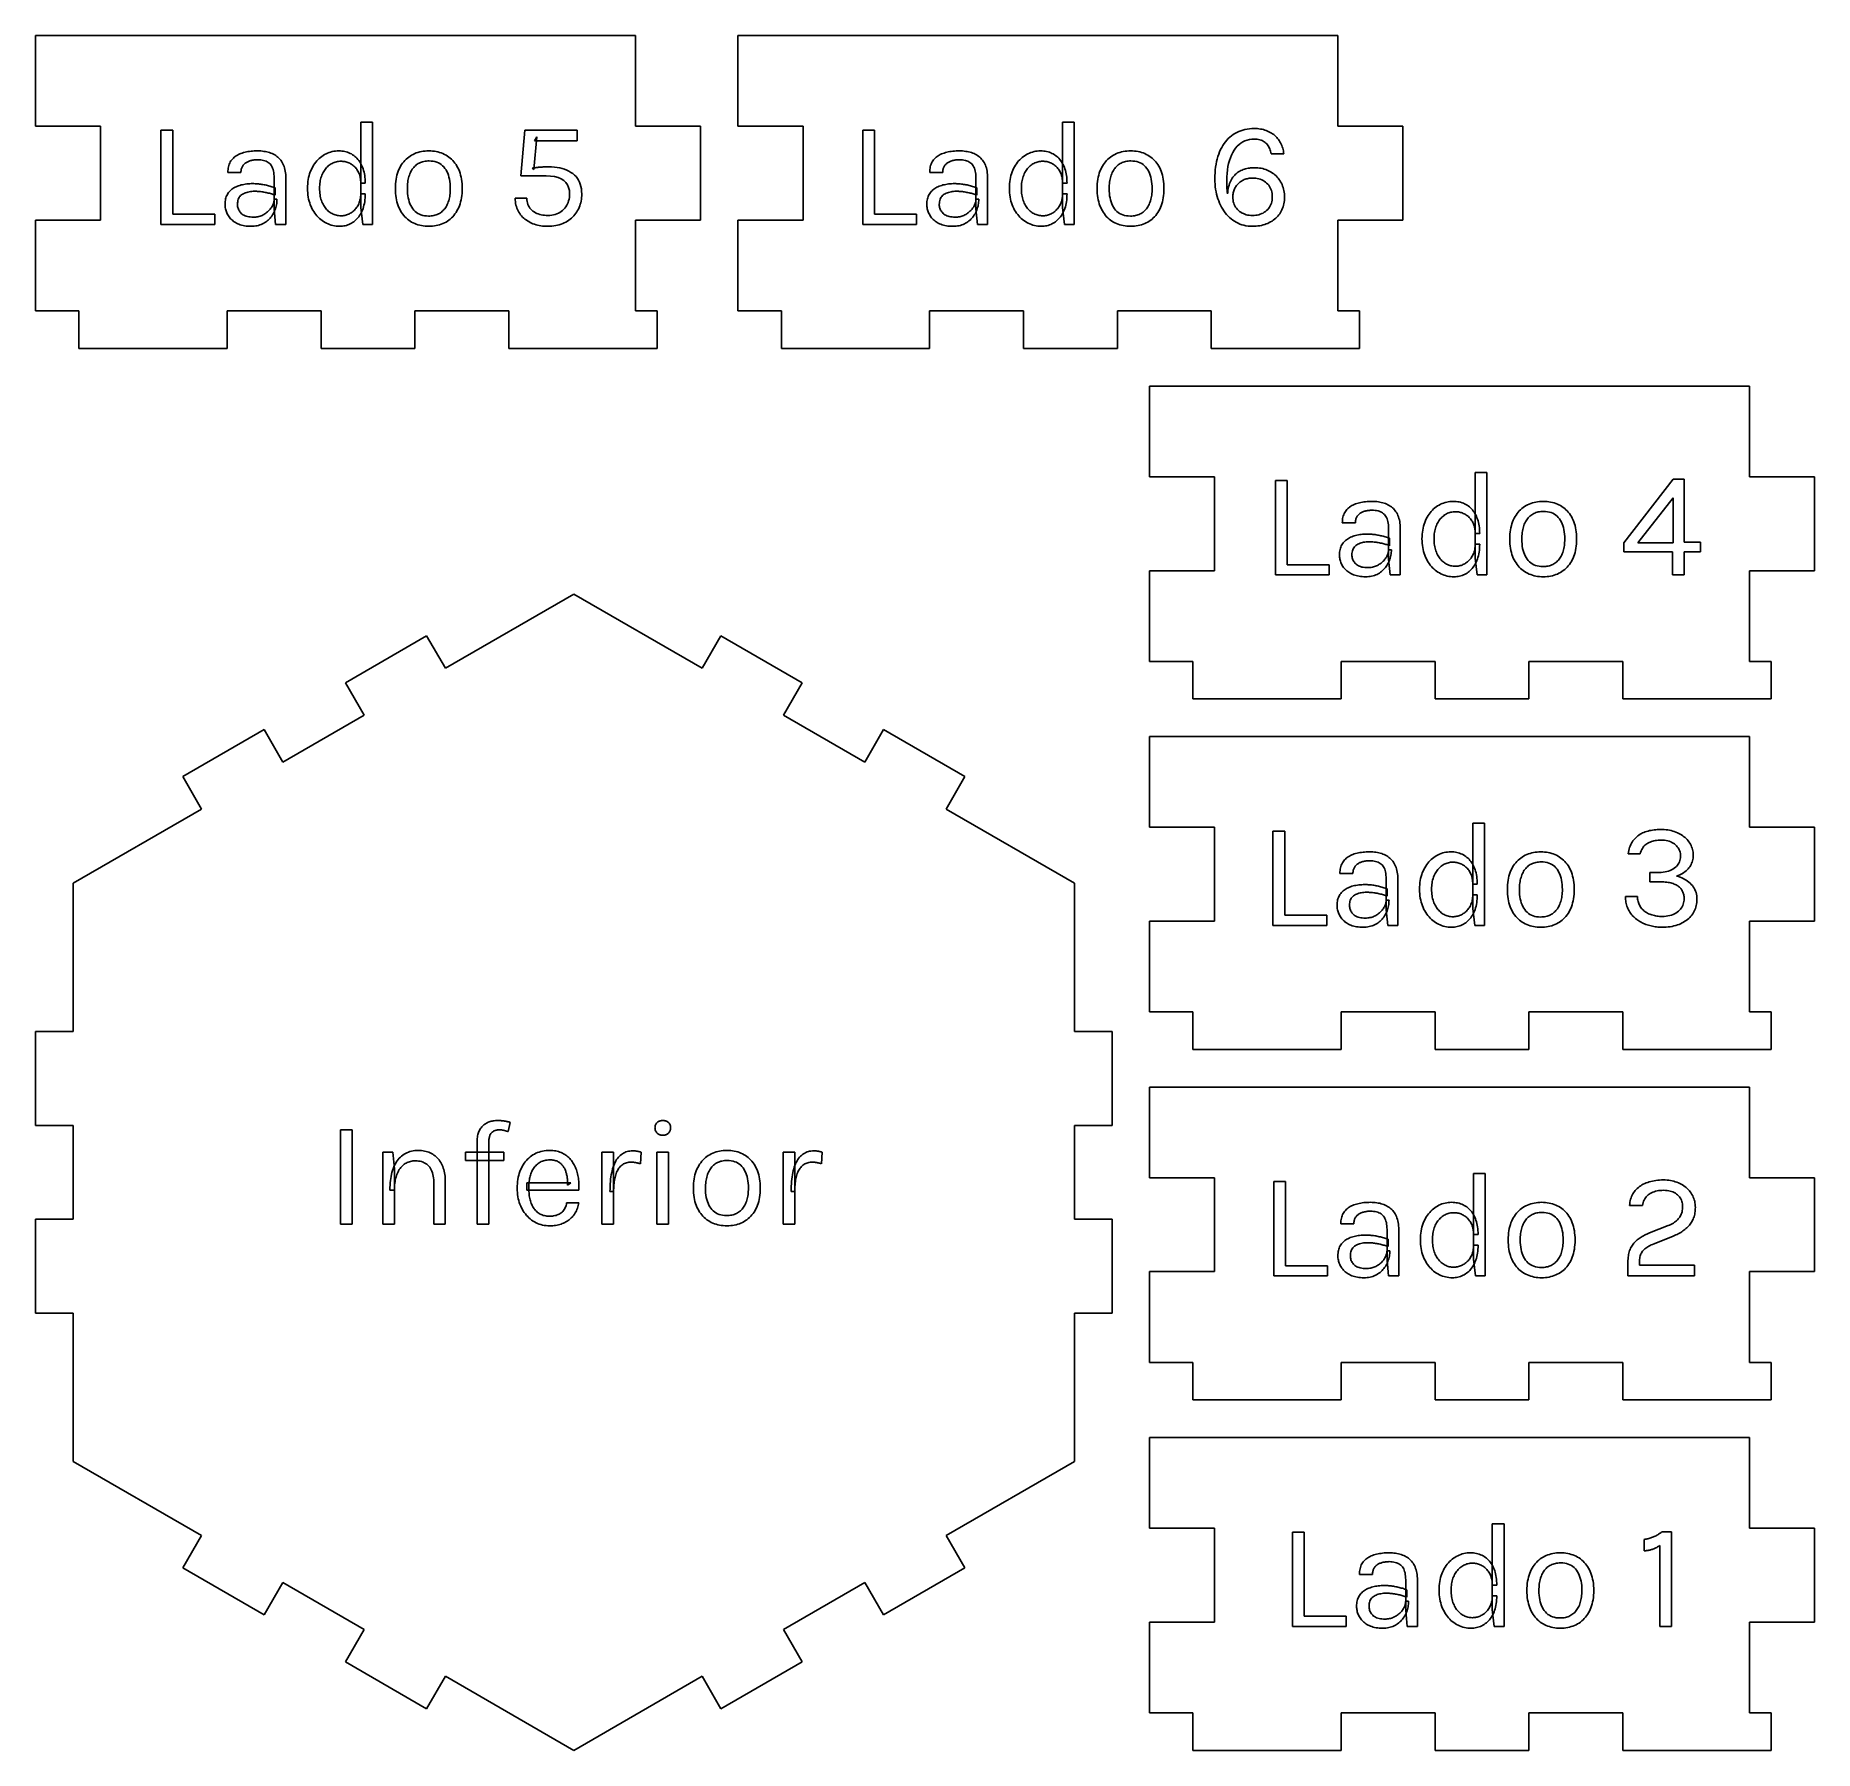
# Model space of a CAD drawing. Header units: millimetres. Extents: x 0 to 142, y 0 to 137.
import ezdxf

# ---------------------------------------------------------------- set-up
doc = ezdxf.new("R2010")
doc.units = ezdxf.units.MM
doc.layers.get('0').update_dxf_attribs({"linetype": 'CONTINUOUS'})

msp = doc.modelspace()

# ---------------------------------------------------------------- linework, layer by layer
for p, q in [((5.196, 137), (0, 137)), ((0, 137), (0, 129.75)), ((47.921, 137), (5.196, 137)), ((47.921, 129.75), (47.921, 137)), ((61.313, 137), (56.117, 137)), ((56.117, 137), (56.117, 129.75)), ((104.038, 137), (61.313, 137)), ((104.038, 129.75), (104.038, 137)), ((0, 129.75), (5.196, 129.75)), ((5.196, 129.75), (5.196, 122.25)), ((10.017, 129.444), (10.953, 129.444)), ((10.017, 121.908), (10.017, 129.444)), ((10.017, 129.444), (10.017, 129.444)), ((10.953, 129.444), (10.953, 122.724)), ((25.977, 123.252), (25.977, 130.092)), ((25.977, 130.092), (26.913, 130.092)), ((26.913, 130.092), (26.913, 121.908)), ((38.775, 125.796), (39.099, 129.444)), ((39.099, 129.444), (43.275, 129.444)), ((43.275, 129.444), (43.275, 128.592)), ((53.117, 129.75), (47.921, 129.75)), ((53.117, 122.25), (53.117, 129.75)), ((56.117, 129.75), (61.313, 129.75)), ((61.313, 129.75), (61.313, 122.25)), ((66.086, 129.444), (67.022, 129.444)), ((66.086, 121.908), (66.086, 129.444)), ((66.086, 129.444), (66.086, 129.444)), ((67.022, 129.444), (67.022, 122.724)), ((82.046, 123.252), (82.046, 130.092)), ((82.046, 130.092), (82.982, 130.092)), ((82.982, 130.092), (82.982, 121.908)), ((95.969, 129.269), (96.123, 129.341)), ((96.123, 129.341), (96.283, 129.403)), ((96.283, 129.403), (96.447, 129.456)), ((96.447, 129.456), (96.617, 129.499)), ((96.617, 129.499), (96.793, 129.533)), ((96.793, 129.533), (96.974, 129.557)), ((96.974, 129.557), (97.16, 129.571)), ((97.16, 129.571), (97.352, 129.576)), ((97.352, 129.576), (97.352, 129.576)), ((97.352, 129.576), (97.485, 129.573)), ((97.485, 129.573), (97.614, 129.566)), ((97.614, 129.566), (97.741, 129.553)), ((97.741, 129.553), (97.864, 129.535)), ((97.864, 129.535), (97.984, 129.512)), ((97.984, 129.512), (98.101, 129.484)), ((98.101, 129.484), (98.215, 129.451)), ((98.215, 129.451), (98.325, 129.413)), ((98.325, 129.413), (98.433, 129.369)), ((98.433, 129.369), (98.537, 129.321)), ((109.234, 129.75), (104.038, 129.75)), ((109.234, 122.25), (109.234, 129.75)), ((40.047, 128.916), (39.795, 126.288)), ((39.855, 128.592), (40.047, 128.916)), ((43.275, 128.592), (39.855, 128.592)), ((94.677, 127.889), (94.762, 128.057)), ((94.762, 128.057), (94.854, 128.217)), ((94.854, 128.217), (94.952, 128.368)), ((94.952, 128.368), (95.057, 128.51)), ((95.057, 128.51), (95.168, 128.644)), ((95.168, 128.644), (95.286, 128.77)), ((95.286, 128.77), (95.41, 128.887)), ((95.41, 128.887), (95.541, 128.996)), ((95.541, 128.996), (95.678, 129.096)), ((95.678, 129.096), (95.821, 129.187)), ((95.878, 128.002), (95.756, 127.833)), ((95.821, 129.187), (95.969, 129.269)), ((96.009, 128.154), (95.878, 128.002)), ((96.149, 128.287), (96.009, 128.154)), ((96.297, 128.403), (96.149, 128.287)), ((96.455, 128.501), (96.297, 128.403)), ((96.621, 128.581), (96.455, 128.501)), ((96.797, 128.644), (96.621, 128.581)), ((96.981, 128.688), (96.797, 128.644)), ((97.174, 128.715), (96.981, 128.688)), ((97.376, 128.724), (97.174, 128.715)), ((97.494, 128.721), (97.376, 128.724)), ((97.376, 128.724), (97.376, 128.724)), ((97.607, 128.711), (97.494, 128.721)), ((97.713, 128.695), (97.607, 128.711)), ((97.815, 128.673), (97.713, 128.695)), ((97.91, 128.644), (97.815, 128.673)), ((97.999, 128.61), (97.91, 128.644)), ((98.083, 128.568), (97.999, 128.61)), ((98.161, 128.52), (98.083, 128.568)), ((98.233, 128.466), (98.161, 128.52)), ((98.3, 128.406), (98.233, 128.466)), ((98.361, 128.34), (98.3, 128.406)), ((98.418, 128.27), (98.361, 128.34)), ((98.47, 128.195), (98.418, 128.27)), ((98.518, 128.116), (98.47, 128.195)), ((98.561, 128.032), (98.518, 128.116)), ((98.537, 129.321), (98.637, 129.268)), ((98.599, 127.944), (98.561, 128.032)), ((98.633, 127.852), (98.599, 127.944)), ((98.637, 129.268), (98.734, 129.211)), ((98.734, 129.211), (98.826, 129.15)), ((98.826, 129.15), (98.915, 129.085)), ((98.915, 129.085), (98.999, 129.016)), ((98.999, 129.016), (99.079, 128.943)), ((99.079, 128.943), (99.155, 128.866)), ((99.155, 128.866), (99.227, 128.784)), ((99.227, 128.784), (99.295, 128.699)), ((99.295, 128.699), (99.359, 128.61)), ((99.359, 128.61), (99.418, 128.517)), ((99.418, 128.517), (99.472, 128.422)), ((99.472, 128.422), (99.522, 128.323)), ((99.522, 128.323), (99.566, 128.221)), ((99.566, 128.221), (99.606, 128.117)), ((99.606, 128.117), (99.64, 128.009)), ((99.64, 128.009), (99.669, 127.898)), ((15.39, 126.413), (15.412, 126.52)), ((15.412, 126.52), (15.439, 126.623)), ((15.439, 126.623), (15.473, 126.721)), ((15.473, 126.721), (15.513, 126.815)), ((15.513, 126.815), (15.558, 126.903)), ((15.558, 126.903), (15.61, 126.986)), ((15.61, 126.986), (15.669, 127.065)), ((15.669, 127.065), (15.732, 127.139)), ((15.732, 127.139), (15.8, 127.209)), ((15.8, 127.209), (15.873, 127.275)), ((15.873, 127.275), (15.95, 127.336)), ((15.95, 127.336), (16.032, 127.394)), ((16.032, 127.394), (16.119, 127.447)), ((16.119, 127.447), (16.21, 127.495)), ((16.21, 127.495), (16.306, 127.54)), ((16.306, 127.54), (16.407, 127.581)), ((16.407, 127.581), (16.512, 127.617)), ((16.493, 126.492), (16.47, 126.438)), ((16.52, 126.544), (16.493, 126.492)), ((16.512, 127.617), (16.621, 127.649)), ((16.55, 126.593), (16.52, 126.544)), ((16.584, 126.639), (16.55, 126.593)), ((16.62, 126.683), (16.584, 126.639)), ((16.659, 126.724), (16.62, 126.683)), ((16.621, 127.649), (16.733, 127.679)), ((16.701, 126.763), (16.659, 126.724)), ((16.745, 126.8), (16.701, 126.763)), ((16.733, 127.679), (16.848, 127.704)), ((16.792, 126.835), (16.745, 126.8)), ((16.841, 126.867), (16.792, 126.835)), ((16.893, 126.897), (16.841, 126.867)), ((16.848, 127.704), (16.966, 127.726)), ((16.947, 126.924), (16.893, 126.897)), ((17.004, 126.949), (16.947, 126.924)), ((16.966, 127.726), (17.087, 127.745)), ((17.064, 126.972), (17.004, 126.949)), ((17.125, 126.993), (17.064, 126.972)), ((17.087, 127.745), (17.211, 127.761)), ((17.188, 127.011), (17.125, 126.993)), ((17.252, 127.027), (17.188, 127.011)), ((17.211, 127.761), (17.338, 127.773)), ((17.317, 127.041), (17.252, 127.027)), ((17.384, 127.053), (17.317, 127.041)), ((17.338, 127.773), (17.469, 127.781)), ((17.452, 127.063), (17.384, 127.053)), ((17.522, 127.07), (17.452, 127.063)), ((17.469, 127.781), (17.602, 127.786)), ((17.593, 127.076), (17.522, 127.07)), ((17.665, 127.079), (17.593, 127.076)), ((17.602, 127.786), (17.739, 127.788)), ((17.739, 127.08), (17.665, 127.079)), ((17.739, 127.788), (17.739, 127.788)), ((17.739, 127.788), (17.869, 127.786)), ((17.867, 127.077), (17.739, 127.08)), ((17.739, 127.08), (17.739, 127.08)), ((17.989, 127.066), (17.867, 127.077)), ((17.869, 127.786), (17.997, 127.779)), ((18.105, 127.049), (17.989, 127.066)), ((17.997, 127.779), (18.121, 127.768)), ((18.214, 127.026), (18.105, 127.049)), ((18.121, 127.768), (18.243, 127.752)), ((18.316, 126.995), (18.214, 127.026)), ((18.243, 127.752), (18.361, 127.733)), ((18.412, 126.958), (18.316, 126.995)), ((18.361, 127.733), (18.477, 127.708)), ((18.501, 126.914), (18.412, 126.958)), ((18.477, 127.708), (18.589, 127.679)), ((18.583, 126.863), (18.501, 126.914)), ((18.659, 126.805), (18.583, 126.863)), ((18.589, 127.679), (18.699, 127.646)), ((18.729, 126.741), (18.659, 126.805)), ((18.699, 127.646), (18.805, 127.608)), ((18.791, 126.669), (18.729, 126.741)), ((18.847, 126.588), (18.791, 126.669)), ((18.805, 127.608), (18.909, 127.566)), ((18.897, 126.498), (18.847, 126.588)), ((18.94, 126.4), (18.897, 126.498)), ((18.909, 127.566), (19.008, 127.519)), ((19.008, 127.519), (19.104, 127.467)), ((19.104, 127.467), (19.195, 127.409)), ((19.195, 127.409), (19.281, 127.347)), ((19.281, 127.347), (19.363, 127.279)), ((19.363, 127.279), (19.441, 127.206)), ((19.441, 127.206), (19.514, 127.127)), ((19.514, 127.127), (19.583, 127.044)), ((19.583, 127.044), (19.647, 126.955)), ((19.647, 126.955), (19.707, 126.861)), ((19.707, 126.861), (19.761, 126.761)), ((19.761, 126.761), (19.81, 126.656)), ((19.81, 126.656), (19.853, 126.545)), ((19.853, 126.545), (19.891, 126.428)), ((22.071, 126.39), (22.141, 126.521)), ((22.141, 126.521), (22.216, 126.646)), ((22.216, 126.646), (22.296, 126.765)), ((22.296, 126.765), (22.38, 126.878)), ((22.38, 126.878), (22.469, 126.985)), ((22.469, 126.985), (22.562, 127.085)), ((22.562, 127.085), (22.66, 127.179)), ((22.66, 127.179), (22.762, 127.267)), ((22.762, 127.267), (22.868, 127.349)), ((22.868, 127.349), (22.98, 127.425)), ((22.98, 127.425), (23.094, 127.494)), ((23.094, 127.494), (23.211, 127.556)), ((23.211, 127.556), (23.33, 127.61)), ((23.319, 126.522), (23.253, 126.455)), ((23.389, 126.586), (23.319, 126.522)), ((23.33, 127.61), (23.451, 127.657)), ((23.462, 126.645), (23.389, 126.586)), ((23.451, 127.657), (23.574, 127.697)), ((23.538, 126.699), (23.462, 126.645)), ((23.616, 126.749), (23.538, 126.699)), ((23.574, 127.697), (23.7, 127.73)), ((23.696, 126.793), (23.616, 126.749)), ((23.777, 126.832), (23.696, 126.793)), ((23.7, 127.73), (23.828, 127.755)), ((23.86, 126.866), (23.777, 126.832)), ((23.828, 127.755), (23.958, 127.773)), ((23.945, 126.895), (23.86, 126.866)), ((24.031, 126.918), (23.945, 126.895)), ((23.958, 127.773), (24.09, 127.784)), ((24.119, 126.937), (24.031, 126.918)), ((24.09, 127.784), (24.225, 127.788)), ((24.209, 126.95), (24.119, 126.937)), ((24.3, 126.957), (24.209, 126.95)), ((24.225, 127.788), (24.225, 127.788)), ((24.225, 127.788), (24.349, 127.785)), ((24.393, 126.96), (24.3, 126.957)), ((24.349, 127.785), (24.47, 127.776)), ((24.475, 126.958), (24.393, 126.96)), ((24.393, 126.96), (24.393, 126.96)), ((24.47, 127.776), (24.589, 127.76)), ((24.556, 126.952), (24.475, 126.958)), ((24.636, 126.942), (24.556, 126.952)), ((24.589, 127.76), (24.704, 127.739)), ((24.715, 126.928), (24.636, 126.942)), ((24.704, 127.739), (24.816, 127.712)), ((24.793, 126.91), (24.715, 126.928)), ((24.87, 126.888), (24.793, 126.91)), ((24.816, 127.712), (24.926, 127.678)), ((24.946, 126.862), (24.87, 126.888)), ((24.926, 127.678), (25.032, 127.638)), ((25.02, 126.831), (24.946, 126.862)), ((25.094, 126.797), (25.02, 126.831)), ((25.032, 127.638), (25.135, 127.592)), ((25.167, 126.759), (25.094, 126.797)), ((25.135, 127.592), (25.235, 127.54)), ((25.237, 126.717), (25.167, 126.759)), ((25.235, 127.54), (25.332, 127.482)), ((25.305, 126.671), (25.237, 126.717)), ((25.37, 126.621), (25.305, 126.671)), ((25.332, 127.482), (25.425, 127.418)), ((25.433, 126.568), (25.37, 126.621)), ((25.425, 127.418), (25.514, 127.349)), ((25.493, 126.511), (25.433, 126.568)), ((25.55, 126.45), (25.493, 126.511)), ((25.514, 127.349), (25.599, 127.274)), ((25.599, 127.274), (25.679, 127.194)), ((25.679, 127.194), (25.755, 127.108)), ((25.755, 127.108), (25.827, 127.018)), ((25.827, 127.018), (25.895, 126.921)), ((25.895, 126.921), (25.958, 126.82)), ((25.958, 126.82), (26.018, 126.713)), ((26.018, 126.713), (26.073, 126.6)), ((26.073, 126.6), (26.123, 126.482)), ((29.091, 126.435), (29.163, 126.566)), ((29.163, 126.566), (29.24, 126.69)), ((29.24, 126.69), (29.322, 126.807)), ((29.322, 126.807), (29.41, 126.918)), ((29.41, 126.918), (29.502, 127.022)), ((29.502, 127.022), (29.6, 127.12)), ((29.6, 127.12), (29.703, 127.211)), ((29.703, 127.211), (29.811, 127.296)), ((29.811, 127.296), (29.924, 127.374)), ((29.924, 127.374), (30.042, 127.446)), ((30.042, 127.446), (30.164, 127.511)), ((30.164, 127.511), (30.29, 127.569)), ((30.276, 126.536), (30.212, 126.467)), ((30.344, 126.601), (30.276, 126.536)), ((30.29, 127.569), (30.419, 127.62)), ((30.416, 126.661), (30.344, 126.601)), ((30.492, 126.717), (30.416, 126.661)), ((30.419, 127.62), (30.551, 127.665)), ((30.571, 126.768), (30.492, 126.717)), ((30.551, 127.665), (30.687, 127.703)), ((30.653, 126.813), (30.571, 126.768)), ((30.74, 126.853), (30.653, 126.813)), ((30.687, 127.703), (30.827, 127.733)), ((30.83, 126.888), (30.74, 126.853)), ((30.827, 127.733), (30.97, 127.757)), ((30.923, 126.917), (30.83, 126.888)), ((31.02, 126.941), (30.923, 126.917)), ((30.97, 127.757), (31.116, 127.774)), ((31.12, 126.96), (31.02, 126.941)), ((31.116, 127.774), (31.266, 127.785)), ((31.224, 126.973), (31.12, 126.96)), ((31.332, 126.981), (31.224, 126.973)), ((31.266, 127.785), (31.419, 127.788)), ((31.443, 126.984), (31.332, 126.981)), ((31.419, 127.788), (31.419, 127.788)), ((31.419, 127.788), (31.571, 127.785)), ((31.606, 126.978), (31.443, 126.984)), ((31.443, 126.984), (31.443, 126.984)), ((31.571, 127.785), (31.719, 127.774)), ((31.762, 126.96), (31.606, 126.978)), ((31.719, 127.774), (31.865, 127.757)), ((31.909, 126.931), (31.762, 126.96)), ((31.865, 127.757), (32.007, 127.733)), ((32.048, 126.889), (31.909, 126.931)), ((32.007, 127.733), (32.145, 127.703)), ((32.179, 126.836), (32.048, 126.889)), ((32.145, 127.703), (32.281, 127.665)), ((32.302, 126.771), (32.179, 126.836)), ((32.281, 127.665), (32.413, 127.62)), ((32.416, 126.694), (32.302, 126.771)), ((32.413, 127.62), (32.542, 127.569)), ((32.522, 126.606), (32.416, 126.694)), ((32.619, 126.505), (32.522, 126.606)), ((32.542, 127.569), (32.667, 127.511)), ((32.709, 126.393), (32.619, 126.505)), ((32.667, 127.511), (32.79, 127.446)), ((32.79, 127.446), (32.908, 127.374)), ((32.908, 127.374), (33.02, 127.296)), ((33.02, 127.296), (33.128, 127.211)), ((33.128, 127.211), (33.231, 127.12)), ((33.231, 127.12), (33.328, 127.022)), ((33.328, 127.022), (33.42, 126.918)), ((33.42, 126.918), (33.507, 126.807)), ((33.507, 126.807), (33.589, 126.69)), ((33.589, 126.69), (33.666, 126.566)), ((33.666, 126.566), (33.738, 126.435)), ((40.256, 126.483), (40.329, 126.489)), ((40.329, 126.489), (40.401, 126.494)), ((40.401, 126.494), (40.472, 126.499)), ((40.472, 126.499), (40.541, 126.503)), ((40.541, 126.503), (40.609, 126.506)), ((40.609, 126.506), (40.675, 126.509)), ((40.675, 126.509), (40.74, 126.512)), ((40.74, 126.512), (40.803, 126.514)), ((40.803, 126.514), (40.864, 126.515)), ((40.864, 126.515), (40.924, 126.516)), ((40.924, 126.516), (40.983, 126.516)), ((40.983, 126.516), (40.983, 126.516)), ((40.983, 126.516), (41.222, 126.511)), ((41.222, 126.511), (41.452, 126.494)), ((41.452, 126.494), (41.671, 126.467)), ((71.459, 126.413), (71.481, 126.52)), ((71.481, 126.52), (71.508, 126.623)), ((71.508, 126.623), (71.542, 126.721)), ((71.542, 126.721), (71.582, 126.815)), ((71.582, 126.815), (71.628, 126.903)), ((71.628, 126.903), (71.68, 126.986)), ((71.68, 126.986), (71.738, 127.065)), ((71.738, 127.065), (71.801, 127.139)), ((71.801, 127.139), (71.869, 127.209)), ((71.869, 127.209), (71.942, 127.275)), ((71.942, 127.275), (72.02, 127.336)), ((72.02, 127.336), (72.102, 127.394)), ((72.102, 127.394), (72.188, 127.447)), ((72.188, 127.447), (72.279, 127.495)), ((72.279, 127.495), (72.375, 127.54)), ((72.375, 127.54), (72.476, 127.581)), ((72.476, 127.581), (72.581, 127.617)), ((72.563, 126.492), (72.54, 126.438)), ((72.589, 126.544), (72.563, 126.492)), ((72.581, 127.617), (72.69, 127.649)), ((72.619, 126.593), (72.589, 126.544)), ((72.653, 126.639), (72.619, 126.593)), ((72.689, 126.683), (72.653, 126.639)), ((72.729, 126.724), (72.689, 126.683)), ((72.69, 127.649), (72.802, 127.679)), ((72.77, 126.763), (72.729, 126.724)), ((72.815, 126.8), (72.77, 126.763)), ((72.802, 127.679), (72.917, 127.704)), ((72.861, 126.835), (72.815, 126.8)), ((72.911, 126.867), (72.861, 126.835)), ((72.962, 126.897), (72.911, 126.867)), ((72.917, 127.704), (73.035, 127.726)), ((73.017, 126.924), (72.962, 126.897)), ((73.073, 126.949), (73.017, 126.924)), ((73.035, 127.726), (73.156, 127.745)), ((73.133, 126.972), (73.073, 126.949)), ((73.194, 126.993), (73.133, 126.972)), ((73.156, 127.745), (73.28, 127.761)), ((73.257, 127.011), (73.194, 126.993)), ((73.321, 127.027), (73.257, 127.011)), ((73.28, 127.761), (73.408, 127.773)), ((73.386, 127.041), (73.321, 127.027)), ((73.453, 127.053), (73.386, 127.041)), ((73.408, 127.773), (73.538, 127.781)), ((73.521, 127.063), (73.453, 127.053)), ((73.591, 127.07), (73.521, 127.063)), ((73.538, 127.781), (73.671, 127.786)), ((73.662, 127.076), (73.591, 127.07)), ((73.734, 127.079), (73.662, 127.076)), ((73.671, 127.786), (73.808, 127.788)), ((73.808, 127.08), (73.734, 127.079)), ((73.808, 127.788), (73.808, 127.788)), ((73.808, 127.788), (73.938, 127.786)), ((73.936, 127.077), (73.808, 127.08)), ((73.808, 127.08), (73.808, 127.08)), ((74.059, 127.066), (73.936, 127.077)), ((73.938, 127.786), (74.066, 127.779)), ((74.174, 127.049), (74.059, 127.066)), ((74.066, 127.779), (74.19, 127.768)), ((74.283, 127.026), (74.174, 127.049)), ((74.19, 127.768), (74.312, 127.752)), ((74.385, 126.995), (74.283, 127.026)), ((74.312, 127.752), (74.43, 127.733)), ((74.481, 126.958), (74.385, 126.995)), ((74.43, 127.733), (74.546, 127.708)), ((74.57, 126.914), (74.481, 126.958)), ((74.546, 127.708), (74.658, 127.679)), ((74.653, 126.863), (74.57, 126.914)), ((74.728, 126.805), (74.653, 126.863)), ((74.658, 127.679), (74.768, 127.646)), ((74.798, 126.741), (74.728, 126.805)), ((74.768, 127.646), (74.874, 127.608)), ((74.86, 126.669), (74.798, 126.741)), ((74.917, 126.588), (74.86, 126.669)), ((74.874, 127.608), (74.978, 127.566)), ((74.966, 126.498), (74.917, 126.588)), ((75.009, 126.4), (74.966, 126.498)), ((74.978, 127.566), (75.078, 127.519)), ((75.078, 127.519), (75.173, 127.467)), ((75.173, 127.467), (75.264, 127.409)), ((75.264, 127.409), (75.35, 127.347)), ((75.35, 127.347), (75.432, 127.279)), ((75.432, 127.279), (75.51, 127.206)), ((75.51, 127.206), (75.583, 127.127)), ((75.583, 127.127), (75.652, 127.044)), ((75.652, 127.044), (75.716, 126.955)), ((75.716, 126.955), (75.776, 126.861)), ((75.776, 126.861), (75.831, 126.761)), ((75.831, 126.761), (75.879, 126.656)), ((75.879, 126.656), (75.923, 126.545)), ((75.923, 126.545), (75.96, 126.428)), ((78.14, 126.39), (78.21, 126.521)), ((78.21, 126.521), (78.286, 126.646)), ((78.286, 126.646), (78.365, 126.765)), ((78.365, 126.765), (78.449, 126.878)), ((78.449, 126.878), (78.538, 126.985)), ((78.538, 126.985), (78.631, 127.085)), ((78.631, 127.085), (78.729, 127.179)), ((78.729, 127.179), (78.831, 127.267)), ((78.831, 127.267), (78.938, 127.349)), ((78.938, 127.349), (79.049, 127.425)), ((79.049, 127.425), (79.163, 127.494)), ((79.163, 127.494), (79.28, 127.556)), ((79.28, 127.556), (79.399, 127.61)), ((79.389, 126.522), (79.322, 126.455)), ((79.458, 126.586), (79.389, 126.522)), ((79.399, 127.61), (79.52, 127.657)), ((79.531, 126.645), (79.458, 126.586)), ((79.52, 127.657), (79.644, 127.697)), ((79.607, 126.699), (79.531, 126.645)), ((79.685, 126.749), (79.607, 126.699)), ((79.644, 127.697), (79.769, 127.73)), ((79.765, 126.793), (79.685, 126.749)), ((79.846, 126.832), (79.765, 126.793)), ((79.769, 127.73), (79.897, 127.755)), ((79.929, 126.866), (79.846, 126.832)), ((79.897, 127.755), (80.027, 127.773)), ((80.014, 126.895), (79.929, 126.866)), ((80.1, 126.918), (80.014, 126.895)), ((80.027, 127.773), (80.159, 127.784)), ((80.188, 126.937), (80.1, 126.918)), ((80.159, 127.784), (80.294, 127.788)), ((80.278, 126.95), (80.188, 126.937)), ((80.369, 126.957), (80.278, 126.95)), ((80.294, 127.788), (80.294, 127.788)), ((80.294, 127.788), (80.418, 127.785)), ((80.462, 126.96), (80.369, 126.957)), ((80.418, 127.785), (80.54, 127.776)), ((80.544, 126.958), (80.462, 126.96)), ((80.462, 126.96), (80.462, 126.96)), ((80.54, 127.776), (80.658, 127.76)), ((80.625, 126.952), (80.544, 126.958)), ((80.705, 126.942), (80.625, 126.952)), ((80.658, 127.76), (80.773, 127.739)), ((80.784, 126.928), (80.705, 126.942)), ((80.773, 127.739), (80.886, 127.712)), ((80.862, 126.91), (80.784, 126.928)), ((80.939, 126.888), (80.862, 126.91)), ((80.886, 127.712), (80.995, 127.678)), ((81.015, 126.862), (80.939, 126.888)), ((80.995, 127.678), (81.101, 127.638)), ((81.09, 126.831), (81.015, 126.862)), ((81.163, 126.797), (81.09, 126.831)), ((81.101, 127.638), (81.204, 127.592)), ((81.236, 126.759), (81.163, 126.797)), ((81.204, 127.592), (81.304, 127.54)), ((81.306, 126.717), (81.236, 126.759)), ((81.304, 127.54), (81.401, 127.482)), ((81.374, 126.671), (81.306, 126.717)), ((81.44, 126.621), (81.374, 126.671)), ((81.401, 127.482), (81.494, 127.418)), ((81.502, 126.568), (81.44, 126.621)), ((81.494, 127.418), (81.583, 127.349)), ((81.562, 126.511), (81.502, 126.568)), ((81.619, 126.45), (81.562, 126.511)), ((81.583, 127.349), (81.668, 127.274)), ((81.668, 127.274), (81.748, 127.194)), ((81.748, 127.194), (81.825, 127.108)), ((81.825, 127.108), (81.897, 127.018)), ((81.897, 127.018), (81.964, 126.921)), ((81.964, 126.921), (82.028, 126.82)), ((82.028, 126.82), (82.087, 126.713)), ((82.087, 126.713), (82.142, 126.6)), ((82.142, 126.6), (82.192, 126.482)), ((85.16, 126.435), (85.232, 126.566)), ((85.232, 126.566), (85.309, 126.69)), ((85.309, 126.69), (85.392, 126.807)), ((85.392, 126.807), (85.479, 126.918)), ((85.479, 126.918), (85.572, 127.022)), ((85.572, 127.022), (85.669, 127.12)), ((85.669, 127.12), (85.772, 127.211)), ((85.772, 127.211), (85.88, 127.296)), ((85.88, 127.296), (85.993, 127.374)), ((85.993, 127.374), (86.111, 127.446)), ((86.111, 127.446), (86.233, 127.511)), ((86.233, 127.511), (86.359, 127.569)), ((86.345, 126.536), (86.281, 126.467)), ((86.413, 126.601), (86.345, 126.536)), ((86.359, 127.569), (86.488, 127.62)), ((86.485, 126.661), (86.413, 126.601)), ((86.561, 126.717), (86.485, 126.661)), ((86.488, 127.62), (86.621, 127.665)), ((86.64, 126.768), (86.561, 126.717)), ((86.621, 127.665), (86.757, 127.703)), ((86.723, 126.813), (86.64, 126.768)), ((86.809, 126.853), (86.723, 126.813)), ((86.757, 127.703), (86.896, 127.733)), ((86.899, 126.888), (86.809, 126.853)), ((86.896, 127.733), (87.039, 127.757)), ((86.992, 126.917), (86.899, 126.888)), ((87.089, 126.941), (86.992, 126.917)), ((87.039, 127.757), (87.185, 127.774)), ((87.189, 126.96), (87.089, 126.941)), ((87.185, 127.774), (87.335, 127.785)), ((87.293, 126.973), (87.189, 126.96)), ((87.401, 126.981), (87.293, 126.973)), ((87.335, 127.785), (87.488, 127.788)), ((87.512, 126.984), (87.401, 126.981)), ((87.488, 127.788), (87.488, 127.788)), ((87.488, 127.788), (87.64, 127.785)), ((87.676, 126.978), (87.512, 126.984)), ((87.512, 126.984), (87.512, 126.984)), ((87.64, 127.785), (87.788, 127.774)), ((87.831, 126.96), (87.676, 126.978)), ((87.788, 127.774), (87.934, 127.757)), ((87.979, 126.931), (87.831, 126.96)), ((87.934, 127.757), (88.076, 127.733)), ((88.118, 126.889), (87.979, 126.931)), ((88.076, 127.733), (88.215, 127.703)), ((88.248, 126.836), (88.118, 126.889)), ((88.215, 127.703), (88.35, 127.665)), ((88.371, 126.771), (88.248, 126.836)), ((88.35, 127.665), (88.482, 127.62)), ((88.485, 126.694), (88.371, 126.771)), ((88.482, 127.62), (88.611, 127.569)), ((88.591, 126.606), (88.485, 126.694)), ((88.688, 126.505), (88.591, 126.606)), ((88.611, 127.569), (88.737, 127.511)), ((88.778, 126.393), (88.688, 126.505)), ((88.737, 127.511), (88.859, 127.446)), ((88.859, 127.446), (88.977, 127.374)), ((88.977, 127.374), (89.09, 127.296)), ((89.09, 127.296), (89.197, 127.211)), ((89.197, 127.211), (89.3, 127.12)), ((89.3, 127.12), (89.397, 127.022)), ((89.397, 127.022), (89.49, 126.918)), ((89.49, 126.918), (89.577, 126.807)), ((89.577, 126.807), (89.658, 126.69)), ((89.658, 126.69), (89.735, 126.566)), ((89.735, 126.566), (89.807, 126.435)), ((94.254, 126.271), (94.28, 126.499)), ((94.28, 126.499), (94.314, 126.719)), ((94.314, 126.719), (94.356, 126.933)), ((94.356, 126.933), (94.405, 127.139)), ((94.405, 127.139), (94.462, 127.337)), ((94.462, 127.337), (94.526, 127.529)), ((94.526, 127.529), (94.598, 127.713)), ((94.598, 127.713), (94.677, 127.889)), ((95.262, 126.529), (95.221, 126.267)), ((95.315, 126.779), (95.262, 126.529)), ((95.379, 127.016), (95.315, 126.779)), ((95.456, 127.24), (95.379, 127.016)), ((95.544, 127.451), (95.456, 127.24)), ((95.644, 127.648), (95.544, 127.451)), ((95.756, 127.833), (95.644, 127.648)), ((98.663, 127.755), (98.633, 127.852)), ((98.688, 127.654), (98.663, 127.755)), ((98.708, 127.548), (98.688, 127.654)), ((99.728, 127.548), (98.708, 127.548)), ((99.669, 127.898), (99.694, 127.784)), ((99.694, 127.784), (99.713, 127.668)), ((99.713, 127.668), (99.728, 127.548)), ((99.728, 127.548), (99.728, 127.548)), ((15.363, 126.06), (15.366, 126.182)), ((16.407, 126.06), (15.363, 126.06)), ((15.366, 126.182), (15.375, 126.3)), ((15.375, 126.3), (15.39, 126.413)), ((16.323, 125.033), (16.427, 125.063)), ((16.408, 126.13), (16.407, 126.06)), ((16.407, 126.06), (16.407, 126.06)), ((16.414, 126.196), (16.408, 126.13)), ((16.423, 126.261), (16.414, 126.196)), ((16.435, 126.323), (16.423, 126.261)), ((16.427, 125.063), (16.534, 125.088)), ((16.451, 126.382), (16.435, 126.323)), ((16.47, 126.438), (16.451, 126.382)), ((16.534, 125.088), (16.644, 125.11)), ((16.644, 125.11), (16.756, 125.129)), ((16.756, 125.129), (16.871, 125.145)), ((16.871, 125.145), (16.988, 125.157)), ((16.988, 125.157), (17.108, 125.165)), ((17.108, 125.165), (17.23, 125.17)), ((17.23, 125.17), (17.355, 125.172)), ((17.355, 125.172), (17.355, 125.172)), ((17.355, 125.172), (17.445, 125.171)), ((17.445, 125.171), (17.535, 125.168)), ((17.535, 125.168), (17.625, 125.164)), ((17.625, 125.164), (17.715, 125.158)), ((17.715, 125.158), (17.805, 125.15)), ((17.805, 125.15), (17.896, 125.14)), ((17.896, 125.14), (17.986, 125.128)), ((17.986, 125.128), (18.077, 125.114)), ((18.077, 125.114), (18.167, 125.099)), ((18.167, 125.099), (18.258, 125.082)), ((18.258, 125.082), (18.348, 125.063)), ((18.348, 125.063), (18.438, 125.043)), ((18.976, 126.293), (18.94, 126.4)), ((19.006, 126.178), (18.976, 126.293)), ((19.029, 126.053), (19.006, 126.178)), ((19.045, 125.92), (19.029, 126.053)), ((19.055, 125.778), (19.045, 125.92)), ((19.059, 125.628), (19.055, 125.778)), ((19.059, 123.168), (19.059, 125.628)), ((19.891, 126.428), (19.923, 126.305)), ((19.923, 126.305), (19.949, 126.177)), ((19.949, 126.177), (19.969, 126.042)), ((19.969, 126.042), (19.983, 125.902)), ((19.983, 125.902), (19.992, 125.756)), ((19.992, 125.756), (19.995, 125.604)), ((19.995, 125.604), (19.995, 125.604)), ((19.995, 125.604), (19.995, 121.908)), ((21.732, 124.981), (21.742, 125.157)), ((21.742, 125.157), (21.759, 125.329)), ((21.759, 125.329), (21.783, 125.495)), ((21.783, 125.495), (21.814, 125.656)), ((21.814, 125.656), (21.852, 125.813)), ((21.852, 125.813), (21.896, 125.965)), ((21.896, 125.965), (21.947, 126.111)), ((21.947, 126.111), (22.006, 126.253)), ((22.006, 126.253), (22.071, 126.39)), ((22.709, 125.186), (22.698, 125.061)), ((22.726, 125.307), (22.709, 125.186)), ((22.746, 125.425), (22.726, 125.307)), ((22.772, 125.538), (22.746, 125.425)), ((22.802, 125.648), (22.772, 125.538)), ((22.836, 125.754), (22.802, 125.648)), ((22.876, 125.857), (22.836, 125.754)), ((22.92, 125.955), (22.876, 125.857)), ((22.967, 126.049), (22.92, 125.955)), ((23.018, 126.139), (22.967, 126.049)), ((23.072, 126.225), (23.018, 126.139)), ((23.129, 126.306), (23.072, 126.225)), ((23.19, 126.382), (23.129, 126.306)), ((23.253, 126.455), (23.19, 126.382)), ((25.604, 126.385), (25.55, 126.45)), ((25.656, 126.316), (25.604, 126.385)), ((25.705, 126.244), (25.656, 126.316)), ((25.752, 126.168), (25.705, 126.244)), ((25.794, 126.088), (25.752, 126.168)), ((25.833, 126.005), (25.794, 126.088)), ((25.866, 125.918), (25.833, 126.005)), ((25.896, 125.827), (25.866, 125.918)), ((25.92, 125.733), (25.896, 125.827)), ((25.941, 125.635), (25.92, 125.733)), ((25.956, 125.534), (25.941, 125.635)), ((25.968, 125.429), (25.956, 125.534)), ((25.974, 125.32), (25.968, 125.429)), ((25.977, 125.208), (25.974, 125.32)), ((26.337, 125.208), (25.977, 125.208)), ((26.123, 126.482), (26.168, 126.36)), ((26.168, 126.36), (26.207, 126.233)), ((26.207, 126.233), (26.242, 126.101)), ((26.242, 126.101), (26.271, 125.964)), ((26.271, 125.964), (26.294, 125.822)), ((26.294, 125.822), (26.313, 125.676)), ((26.313, 125.676), (26.326, 125.525)), ((26.326, 125.525), (26.334, 125.369)), ((26.334, 125.369), (26.337, 125.208)), ((26.337, 125.208), (26.337, 125.208)), ((28.746, 124.971), (28.757, 125.159)), ((28.757, 125.159), (28.774, 125.341)), ((28.774, 125.341), (28.798, 125.517)), ((28.798, 125.517), (28.83, 125.686)), ((28.83, 125.686), (28.868, 125.848)), ((28.868, 125.848), (28.913, 126.005)), ((28.913, 126.005), (28.965, 126.155)), ((28.965, 126.155), (29.024, 126.298)), ((29.024, 126.298), (29.091, 126.435)), ((29.721, 125.169), (29.711, 125.042)), ((29.735, 125.293), (29.721, 125.169)), ((29.753, 125.413), (29.735, 125.293)), ((29.775, 125.529), (29.753, 125.413)), ((29.801, 125.641), (29.775, 125.529)), ((29.831, 125.749), (29.801, 125.641)), ((29.865, 125.854), (29.831, 125.749)), ((29.904, 125.955), (29.865, 125.854)), ((29.946, 126.052), (29.904, 125.955)), ((29.991, 126.144), (29.946, 126.052)), ((30.041, 126.231), (29.991, 126.144)), ((30.094, 126.315), (30.041, 126.231)), ((30.151, 126.393), (30.094, 126.315)), ((30.212, 126.467), (30.151, 126.393)), ((32.79, 126.27), (32.709, 126.393)), ((32.862, 126.139), (32.79, 126.27)), ((32.926, 125.999), (32.862, 126.139)), ((32.981, 125.851), (32.926, 125.999)), ((33.028, 125.693), (32.981, 125.851)), ((33.066, 125.527), (33.028, 125.693)), ((33.096, 125.352), (33.066, 125.527)), ((33.118, 125.169), (33.096, 125.352)), ((33.13, 124.977), (33.118, 125.169)), ((33.738, 126.435), (33.803, 126.298)), ((33.803, 126.298), (33.862, 126.155)), ((33.862, 126.155), (33.914, 126.005)), ((33.914, 126.005), (33.958, 125.848)), ((33.958, 125.848), (33.996, 125.686)), ((33.996, 125.686), (34.027, 125.517)), ((34.027, 125.517), (34.052, 125.341)), ((34.052, 125.341), (34.069, 125.159)), ((34.069, 125.159), (34.079, 124.971)), ((40.791, 125.796), (38.775, 125.796)), ((39.675, 126.396), (39.733, 126.409)), ((39.795, 126.288), (39.675, 126.396)), ((39.733, 126.409), (39.793, 126.421)), ((39.793, 126.421), (39.854, 126.432)), ((39.854, 126.432), (39.917, 126.443)), ((39.917, 126.443), (39.982, 126.452)), ((39.982, 126.452), (40.048, 126.461)), ((40.048, 126.461), (40.116, 126.469)), ((40.116, 126.469), (40.185, 126.477)), ((40.185, 126.477), (40.256, 126.483)), ((41.146, 125.781), (40.791, 125.796)), ((40.791, 125.796), (40.791, 125.796)), ((41.465, 125.738), (41.146, 125.781)), ((41.745, 125.665), (41.465, 125.738)), ((41.671, 126.467), (41.88, 126.429)), ((41.989, 125.564), (41.745, 125.665)), ((41.88, 126.429), (42.079, 126.379)), ((42.195, 125.433), (41.989, 125.564)), ((42.079, 126.379), (42.268, 126.319)), ((42.363, 125.273), (42.195, 125.433)), ((42.268, 126.319), (42.446, 126.248)), ((42.494, 125.085), (42.363, 125.273)), ((42.446, 126.248), (42.615, 126.167)), ((42.588, 124.867), (42.494, 125.085)), ((42.615, 126.167), (42.773, 126.074)), ((42.773, 126.074), (42.921, 125.97)), ((42.921, 125.97), (43.056, 125.855)), ((43.056, 125.855), (43.178, 125.73)), ((43.178, 125.73), (43.285, 125.594)), ((43.285, 125.594), (43.378, 125.448)), ((43.378, 125.448), (43.456, 125.29)), ((43.456, 125.29), (43.52, 125.123)), ((43.52, 125.123), (43.57, 124.944)), ((71.432, 126.06), (71.435, 126.182)), ((72.476, 126.06), (71.432, 126.06)), ((71.435, 126.182), (71.444, 126.3)), ((71.444, 126.3), (71.459, 126.413)), ((72.392, 125.033), (72.496, 125.063)), ((72.478, 126.13), (72.476, 126.06)), ((72.476, 126.06), (72.476, 126.06)), ((72.483, 126.196), (72.478, 126.13)), ((72.492, 126.261), (72.483, 126.196)), ((72.504, 126.323), (72.492, 126.261)), ((72.496, 125.063), (72.604, 125.088)), ((72.52, 126.382), (72.504, 126.323)), ((72.54, 126.438), (72.52, 126.382)), ((72.604, 125.088), (72.713, 125.11)), ((72.713, 125.11), (72.825, 125.129)), ((72.825, 125.129), (72.94, 125.145)), ((72.94, 125.145), (73.057, 125.157)), ((73.057, 125.157), (73.177, 125.165)), ((73.177, 125.165), (73.299, 125.17)), ((73.299, 125.17), (73.424, 125.172)), ((73.424, 125.172), (73.424, 125.172)), ((73.424, 125.172), (73.514, 125.171)), ((73.514, 125.171), (73.604, 125.168)), ((73.604, 125.168), (73.694, 125.164)), ((73.694, 125.164), (73.784, 125.158)), ((73.784, 125.158), (73.875, 125.15)), ((73.875, 125.15), (73.965, 125.14)), ((73.965, 125.14), (74.055, 125.128)), ((74.055, 125.128), (74.146, 125.114)), ((74.146, 125.114), (74.236, 125.099)), ((74.236, 125.099), (74.327, 125.082)), ((74.327, 125.082), (74.417, 125.063)), ((74.417, 125.063), (74.507, 125.043)), ((75.045, 126.293), (75.009, 126.4)), ((75.075, 126.178), (75.045, 126.293)), ((75.098, 126.053), (75.075, 126.178)), ((75.115, 125.92), (75.098, 126.053)), ((75.124, 125.778), (75.115, 125.92)), ((75.128, 125.628), (75.124, 125.778)), ((75.128, 123.168), (75.128, 125.628)), ((75.96, 126.428), (75.992, 126.305)), ((75.992, 126.305), (76.018, 126.177)), ((76.018, 126.177), (76.038, 126.042)), ((76.038, 126.042), (76.052, 125.902)), ((76.052, 125.902), (76.061, 125.756)), ((76.061, 125.756), (76.064, 125.604)), ((76.064, 125.604), (76.064, 125.604)), ((76.064, 125.604), (76.064, 121.908)), ((77.801, 124.981), (77.811, 125.157)), ((77.811, 125.157), (77.829, 125.329)), ((77.829, 125.329), (77.853, 125.495)), ((77.853, 125.495), (77.883, 125.656)), ((77.883, 125.656), (77.921, 125.813)), ((77.921, 125.813), (77.965, 125.965)), ((77.965, 125.965), (78.017, 126.111)), ((78.017, 126.111), (78.075, 126.253)), ((78.075, 126.253), (78.14, 126.39)), ((78.779, 125.186), (78.767, 125.061)), ((78.795, 125.307), (78.779, 125.186)), ((78.816, 125.425), (78.795, 125.307)), ((78.841, 125.538), (78.816, 125.425)), ((78.871, 125.648), (78.841, 125.538)), ((78.906, 125.754), (78.871, 125.648)), ((78.945, 125.857), (78.906, 125.754)), ((78.989, 125.955), (78.945, 125.857)), ((79.037, 126.049), (78.989, 125.955)), ((79.087, 126.139), (79.037, 126.049)), ((79.141, 126.225), (79.087, 126.139)), ((79.199, 126.306), (79.141, 126.225)), ((79.259, 126.382), (79.199, 126.306)), ((79.322, 126.455), (79.259, 126.382)), ((81.674, 126.385), (81.619, 126.45)), ((81.725, 126.316), (81.674, 126.385)), ((81.774, 126.244), (81.725, 126.316)), ((81.821, 126.168), (81.774, 126.244)), ((81.864, 126.088), (81.821, 126.168)), ((81.902, 126.005), (81.864, 126.088)), ((81.936, 125.918), (81.902, 126.005)), ((81.965, 125.827), (81.936, 125.918)), ((81.99, 125.733), (81.965, 125.827)), ((82.01, 125.635), (81.99, 125.733)), ((82.026, 125.534), (82.01, 125.635)), ((82.037, 125.429), (82.026, 125.534)), ((82.044, 125.32), (82.037, 125.429)), ((82.046, 125.208), (82.044, 125.32)), ((82.406, 125.208), (82.046, 125.208)), ((82.192, 126.482), (82.237, 126.36)), ((82.237, 126.36), (82.276, 126.233)), ((82.276, 126.233), (82.311, 126.101)), ((82.311, 126.101), (82.34, 125.964)), ((82.34, 125.964), (82.364, 125.822)), ((82.364, 125.822), (82.382, 125.676)), ((82.382, 125.676), (82.395, 125.525)), ((82.395, 125.525), (82.403, 125.369)), ((82.403, 125.369), (82.406, 125.208)), ((82.406, 125.208), (82.406, 125.208)), ((84.815, 124.971), (84.826, 125.159)), ((84.826, 125.159), (84.843, 125.341)), ((84.843, 125.341), (84.867, 125.517)), ((84.867, 125.517), (84.899, 125.686)), ((84.899, 125.686), (84.937, 125.848)), ((84.937, 125.848), (84.982, 126.005)), ((84.982, 126.005), (85.035, 126.155)), ((85.035, 126.155), (85.094, 126.298)), ((85.094, 126.298), (85.16, 126.435)), ((85.79, 125.169), (85.78, 125.042)), ((85.804, 125.293), (85.79, 125.169)), ((85.822, 125.413), (85.804, 125.293)), ((85.844, 125.529), (85.822, 125.413)), ((85.87, 125.641), (85.844, 125.529)), ((85.9, 125.749), (85.87, 125.641)), ((85.935, 125.854), (85.9, 125.749)), ((85.973, 125.955), (85.935, 125.854)), ((86.015, 126.052), (85.973, 125.955)), ((86.061, 126.144), (86.015, 126.052)), ((86.11, 126.231), (86.061, 126.144)), ((86.163, 126.315), (86.11, 126.231)), ((86.22, 126.393), (86.163, 126.315)), ((86.281, 126.467), (86.22, 126.393)), ((88.859, 126.27), (88.778, 126.393)), ((88.931, 126.139), (88.859, 126.27)), ((88.995, 125.999), (88.931, 126.139)), ((89.05, 125.851), (88.995, 125.999)), ((89.097, 125.693), (89.05, 125.851)), ((89.136, 125.527), (89.097, 125.693)), ((89.165, 125.352), (89.136, 125.527)), ((89.187, 125.169), (89.165, 125.352)), ((89.2, 124.977), (89.187, 125.169)), ((89.807, 126.435), (89.872, 126.298)), ((89.872, 126.298), (89.931, 126.155)), ((89.931, 126.155), (89.983, 126.005)), ((89.983, 126.005), (90.028, 125.848)), ((90.028, 125.848), (90.066, 125.686)), ((90.066, 125.686), (90.097, 125.517)), ((90.097, 125.517), (90.121, 125.341)), ((90.121, 125.341), (90.138, 125.159)), ((90.138, 125.159), (90.148, 124.971)), ((94.22, 125.544), (94.224, 125.794)), ((94.224, 125.331), (94.22, 125.544)), ((94.22, 125.544), (94.22, 125.544)), ((94.224, 125.794), (94.235, 126.036)), ((94.235, 125.123), (94.224, 125.331)), ((94.235, 126.036), (94.254, 126.271)), ((94.253, 124.919), (94.235, 125.123)), ((95.174, 125.702), (95.168, 125.4)), ((95.168, 125.4), (95.168, 125.4)), ((95.168, 125.4), (95.168, 125.355)), ((95.168, 125.355), (95.168, 125.308)), ((95.168, 125.308), (95.169, 125.261)), ((95.169, 125.261), (95.17, 125.211)), ((95.17, 125.211), (95.171, 125.161)), ((95.171, 125.161), (95.172, 125.109)), ((95.172, 125.109), (95.174, 125.055)), ((95.191, 125.991), (95.174, 125.702)), ((95.221, 126.267), (95.191, 125.991)), ((95.347, 125.057), (95.387, 125.18)), ((95.387, 125.18), (95.431, 125.295)), ((95.431, 125.295), (95.481, 125.404)), ((95.481, 125.404), (95.536, 125.506)), ((95.536, 125.506), (95.597, 125.601)), ((95.597, 125.601), (95.661, 125.69)), ((95.661, 125.69), (95.729, 125.774)), ((95.729, 125.774), (95.8, 125.852)), ((95.8, 125.852), (95.874, 125.925)), ((95.874, 125.925), (95.952, 125.993)), ((95.992, 125.077), (95.943, 125.017)), ((95.952, 125.993), (96.032, 126.056)), ((96.044, 125.135), (95.992, 125.077)), ((96.032, 126.056), (96.116, 126.113)), ((96.099, 125.19), (96.044, 125.135)), ((96.156, 125.242), (96.099, 125.19)), ((96.116, 126.113), (96.203, 126.165)), ((96.217, 125.291), (96.156, 125.242)), ((96.203, 126.165), (96.293, 126.211)), ((96.28, 125.337), (96.217, 125.291)), ((96.346, 125.381), (96.28, 125.337)), ((96.293, 126.211), (96.386, 126.252)), ((96.416, 125.421), (96.346, 125.381)), ((96.386, 126.252), (96.481, 126.288)), ((96.488, 125.458), (96.416, 125.421)), ((96.481, 126.288), (96.578, 126.321)), ((96.561, 125.491), (96.488, 125.458)), ((96.637, 125.52), (96.561, 125.491)), ((96.578, 126.321), (96.675, 126.35)), ((96.714, 125.546), (96.637, 125.52)), ((96.675, 126.35), (96.774, 126.375)), ((96.794, 125.567), (96.714, 125.546)), ((96.774, 126.375), (96.873, 126.396)), ((96.875, 125.585), (96.794, 125.567)), ((96.873, 126.396), (96.974, 126.413)), ((96.958, 125.598), (96.875, 125.585)), ((97.044, 125.608), (96.958, 125.598)), ((96.974, 126.413), (97.076, 126.427)), ((97.131, 125.614), (97.044, 125.608)), ((97.076, 126.427), (97.179, 126.436)), ((97.22, 125.616), (97.131, 125.614)), ((97.179, 126.436), (97.283, 126.442)), ((97.354, 125.612), (97.22, 125.616)), ((97.22, 125.616), (97.22, 125.616)), ((97.283, 126.442), (97.388, 126.444)), ((97.484, 125.6), (97.354, 125.612)), ((97.388, 126.444), (97.388, 126.444)), ((97.388, 126.444), (97.523, 126.441)), ((97.609, 125.58), (97.484, 125.6)), ((97.523, 126.441), (97.656, 126.432)), ((97.73, 125.552), (97.609, 125.58)), ((97.656, 126.432), (97.785, 126.417)), ((97.845, 125.516), (97.73, 125.552)), ((97.785, 126.417), (97.912, 126.396)), ((97.956, 125.472), (97.845, 125.516)), ((97.912, 126.396), (98.037, 126.369)), ((98.063, 125.42), (97.956, 125.472)), ((98.037, 126.369), (98.158, 126.336)), ((98.164, 125.361), (98.063, 125.42)), ((98.158, 126.336), (98.276, 126.297)), ((98.261, 125.293), (98.164, 125.361)), ((98.354, 125.217), (98.261, 125.293)), ((98.276, 126.297), (98.392, 126.252)), ((98.439, 125.134), (98.354, 125.217)), ((98.392, 126.252), (98.505, 126.201)), ((98.516, 125.045), (98.439, 125.134)), ((98.505, 126.201), (98.615, 126.144)), ((98.615, 126.144), (98.721, 126.082)), ((98.721, 126.082), (98.823, 126.015)), ((98.823, 126.015), (98.92, 125.943)), ((98.92, 125.943), (99.013, 125.867)), ((99.013, 125.867), (99.101, 125.786)), ((99.101, 125.786), (99.184, 125.701)), ((99.184, 125.701), (99.263, 125.611)), ((99.263, 125.611), (99.338, 125.516)), ((99.338, 125.516), (99.408, 125.417)), ((99.408, 125.417), (99.473, 125.313)), ((99.473, 125.313), (99.533, 125.205)), ((99.533, 125.205), (99.586, 125.094)), ((99.586, 125.094), (99.633, 124.98)), ((15.138, 123.63), (15.146, 123.74)), ((15.146, 123.74), (15.161, 123.846)), ((15.161, 123.846), (15.181, 123.947)), ((15.181, 123.947), (15.207, 124.044)), ((15.207, 124.044), (15.239, 124.137)), ((15.239, 124.137), (15.277, 124.225)), ((15.277, 124.225), (15.321, 124.309)), ((15.321, 124.309), (15.37, 124.389)), ((15.37, 124.389), (15.426, 124.464)), ((15.426, 124.464), (15.486, 124.535)), ((15.486, 124.535), (15.551, 124.603)), ((15.551, 124.603), (15.619, 124.666)), ((15.619, 124.666), (15.692, 124.726)), ((15.692, 124.726), (15.77, 124.781)), ((15.77, 124.781), (15.851, 124.833)), ((15.851, 124.833), (15.937, 124.881)), ((15.937, 124.881), (16.028, 124.925)), ((16.028, 124.925), (16.122, 124.965)), ((16.122, 124.965), (16.221, 125.001)), ((16.146, 123.731), (16.135, 123.627)), ((16.166, 123.828), (16.146, 123.731)), ((16.194, 123.919), (16.166, 123.828)), ((16.23, 124.003), (16.194, 123.919)), ((16.221, 125.001), (16.323, 125.033)), ((16.273, 124.08), (16.23, 124.003)), ((16.325, 124.151), (16.273, 124.08)), ((16.384, 124.215), (16.325, 124.151)), ((16.451, 124.272), (16.384, 124.215)), ((16.527, 124.323), (16.451, 124.272)), ((16.608, 124.368), (16.527, 124.323)), ((16.692, 124.408), (16.608, 124.368)), ((16.78, 124.444), (16.692, 124.408)), ((16.872, 124.475), (16.78, 124.444)), ((16.968, 124.501), (16.872, 124.475)), ((17.067, 124.522), (16.968, 124.501)), ((17.169, 124.539), (17.067, 124.522)), ((17.275, 124.551), (17.169, 124.539)), ((17.385, 124.558), (17.275, 124.551)), ((17.499, 124.56), (17.385, 124.558)), ((17.575, 124.559), (17.499, 124.56)), ((17.499, 124.56), (17.499, 124.56)), ((17.653, 124.557), (17.575, 124.559)), ((17.732, 124.552), (17.653, 124.557)), ((17.813, 124.547), (17.732, 124.552)), ((17.895, 124.539), (17.813, 124.547)), ((17.979, 124.53), (17.895, 124.539)), ((18.065, 124.519), (17.979, 124.53)), ((18.151, 124.506), (18.065, 124.519)), ((18.24, 124.492), (18.151, 124.506)), ((18.33, 124.476), (18.24, 124.492)), ((18.419, 124.459), (18.33, 124.476)), ((18.507, 124.44), (18.419, 124.459)), ((18.438, 125.043), (18.528, 125.022)), ((18.593, 124.42), (18.507, 124.44)), ((18.528, 125.022), (18.617, 124.999)), ((18.677, 124.399), (18.593, 124.42)), ((18.617, 124.999), (18.705, 124.975)), ((18.759, 124.377), (18.677, 124.399)), ((18.705, 124.975), (18.794, 124.95)), ((18.84, 124.354), (18.759, 124.377)), ((18.794, 124.95), (18.882, 124.924)), ((18.918, 124.329), (18.84, 124.354)), ((18.882, 124.924), (18.969, 124.896)), ((18.995, 124.303), (18.918, 124.329)), ((18.969, 124.896), (19.056, 124.867)), ((19.07, 124.276), (18.995, 124.303)), ((19.004, 123.594), (19.024, 123.66)), ((19.024, 123.66), (19.039, 123.726)), ((19.039, 123.726), (19.05, 123.792)), ((19.05, 123.792), (19.056, 123.858)), ((19.056, 124.867), (19.143, 124.836)), ((19.056, 123.858), (19.059, 123.924)), ((19.059, 123.924), (19.059, 123.924)), ((19.059, 123.924), (19.287, 123.924)), ((19.143, 124.248), (19.07, 124.276)), ((19.143, 124.836), (19.143, 124.836)), ((19.143, 124.836), (19.143, 124.248)), ((19.277, 123.697), (19.264, 123.586)), ((19.284, 123.81), (19.277, 123.697)), ((19.287, 123.924), (19.284, 123.81)), ((21.729, 124.8), (21.732, 124.981)), ((21.732, 124.618), (21.729, 124.8)), ((21.729, 124.8), (21.729, 124.8)), ((21.743, 124.44), (21.732, 124.618)), ((21.76, 124.267), (21.743, 124.44)), ((21.784, 124.1), (21.76, 124.267)), ((21.816, 123.937), (21.784, 124.1)), ((21.854, 123.779), (21.816, 123.937)), ((21.899, 123.625), (21.854, 123.779)), ((22.691, 124.933), (22.689, 124.8)), ((22.689, 124.8), (22.689, 124.8)), ((22.689, 124.8), (22.691, 124.665)), ((22.698, 125.061), (22.691, 124.933)), ((22.691, 124.665), (22.698, 124.534)), ((22.698, 124.534), (22.709, 124.407)), ((22.709, 124.407), (22.726, 124.284)), ((22.726, 124.284), (22.746, 124.164)), ((22.746, 124.164), (22.772, 124.048)), ((22.772, 124.048), (22.802, 123.936)), ((22.802, 123.936), (22.836, 123.828)), ((22.836, 123.828), (22.876, 123.724)), ((22.876, 123.724), (22.92, 123.624)), ((25.827, 123.569), (25.862, 123.656)), ((25.862, 123.656), (25.892, 123.746)), ((25.892, 123.746), (25.918, 123.839)), ((25.918, 123.839), (25.939, 123.936)), ((25.939, 123.936), (25.956, 124.036)), ((25.956, 124.036), (25.967, 124.139)), ((25.967, 124.139), (25.974, 124.246)), ((25.974, 124.246), (25.977, 124.356)), ((25.977, 124.356), (25.977, 124.356)), ((25.977, 124.356), (26.337, 124.356)), ((26.293, 123.73), (26.268, 123.586)), ((26.312, 123.879), (26.293, 123.73)), ((26.326, 124.033), (26.312, 123.879)), ((26.334, 124.192), (26.326, 124.033)), ((26.337, 124.356), (26.334, 124.192)), ((28.743, 124.776), (28.746, 124.971)), ((28.746, 124.582), (28.743, 124.776)), ((28.743, 124.776), (28.743, 124.776)), ((28.757, 124.395), (28.746, 124.582)), ((28.774, 124.214), (28.757, 124.395)), ((28.798, 124.039), (28.774, 124.214)), ((28.83, 123.87), (28.798, 124.039)), ((28.868, 123.708), (28.83, 123.87)), ((28.913, 123.551), (28.868, 123.708)), ((29.705, 124.911), (29.703, 124.776)), ((29.703, 124.776), (29.703, 124.776)), ((29.703, 124.776), (29.707, 124.577)), ((29.711, 125.042), (29.705, 124.911)), ((29.707, 124.577), (29.72, 124.387)), ((29.72, 124.387), (29.741, 124.206)), ((29.741, 124.206), (29.771, 124.032)), ((29.771, 124.032), (29.81, 123.868)), ((29.81, 123.868), (29.857, 123.711)), ((29.857, 123.711), (29.913, 123.564)), ((32.934, 123.606), (32.972, 123.706)), ((32.972, 123.706), (33.006, 123.81)), ((33.006, 123.81), (33.036, 123.918)), ((33.036, 123.918), (33.062, 124.029)), ((33.062, 124.029), (33.084, 124.144)), ((33.084, 124.144), (33.102, 124.263)), ((33.102, 124.263), (33.117, 124.386)), ((33.117, 124.386), (33.127, 124.512)), ((33.127, 124.512), (33.133, 124.642)), ((33.135, 124.776), (33.13, 124.977)), ((33.133, 124.642), (33.135, 124.776)), ((33.135, 124.776), (33.135, 124.776)), ((33.958, 123.708), (33.914, 123.551)), ((33.996, 123.87), (33.958, 123.708)), ((34.027, 124.039), (33.996, 123.87)), ((34.052, 124.214), (34.027, 124.039)), ((34.069, 124.395), (34.052, 124.214)), ((34.079, 124.582), (34.069, 124.395)), ((34.079, 124.971), (34.083, 124.776)), ((34.083, 124.776), (34.079, 124.582)), ((34.083, 124.776), (34.083, 124.776)), ((38.323, 123.865), (38.319, 124.008)), ((38.319, 124.008), (38.319, 124.008)), ((38.319, 124.008), (39.255, 124.008)), ((38.335, 123.727), (38.323, 123.865)), ((38.354, 123.593), (38.335, 123.727)), ((39.255, 124.008), (39.259, 123.875)), ((39.259, 123.875), (39.274, 123.748)), ((39.274, 123.748), (39.298, 123.628)), ((42.495, 123.556), (42.546, 123.676)), ((42.546, 123.676), (42.588, 123.8)), ((42.644, 124.62), (42.588, 124.867)), ((42.588, 123.8), (42.621, 123.929)), ((42.621, 123.929), (42.644, 124.063)), ((42.663, 124.344), (42.644, 124.62)), ((42.644, 124.063), (42.658, 124.201)), ((42.658, 124.201), (42.663, 124.344)), ((42.663, 124.344), (42.663, 124.344)), ((43.552, 123.649), (43.516, 123.519)), ((43.582, 123.782), (43.552, 123.649)), ((43.57, 124.944), (43.606, 124.755)), ((43.605, 123.918), (43.582, 123.782)), ((43.621, 124.057), (43.605, 123.918)), ((43.606, 124.755), (43.627, 124.555)), ((43.631, 124.199), (43.621, 124.057)), ((43.627, 124.555), (43.635, 124.344)), ((43.635, 124.344), (43.631, 124.199)), ((43.635, 124.344), (43.635, 124.344)), ((71.207, 123.63), (71.215, 123.74)), ((71.215, 123.74), (71.23, 123.846)), ((71.23, 123.846), (71.25, 123.947)), ((71.25, 123.947), (71.277, 124.044)), ((71.277, 124.044), (71.309, 124.137)), ((71.309, 124.137), (71.346, 124.225)), ((71.346, 124.225), (71.39, 124.309)), ((71.39, 124.309), (71.439, 124.389)), ((71.439, 124.389), (71.495, 124.464)), ((71.495, 124.464), (71.555, 124.535)), ((71.555, 124.535), (71.62, 124.603)), ((71.62, 124.603), (71.689, 124.666)), ((71.689, 124.666), (71.762, 124.726)), ((71.762, 124.726), (71.839, 124.781)), ((71.839, 124.781), (71.921, 124.833)), ((71.921, 124.833), (72.007, 124.881)), ((72.007, 124.881), (72.097, 124.925)), ((72.097, 124.925), (72.191, 124.965)), ((72.191, 124.965), (72.29, 125.001)), ((72.216, 123.731), (72.204, 123.627)), ((72.235, 123.828), (72.216, 123.731)), ((72.263, 123.919), (72.235, 123.828)), ((72.299, 124.003), (72.263, 123.919)), ((72.29, 125.001), (72.392, 125.033)), ((72.342, 124.08), (72.299, 124.003)), ((72.394, 124.151), (72.342, 124.08)), ((72.453, 124.215), (72.394, 124.151)), ((72.521, 124.272), (72.453, 124.215)), ((72.596, 124.323), (72.521, 124.272)), ((72.677, 124.368), (72.596, 124.323)), ((72.761, 124.408), (72.677, 124.368)), ((72.85, 124.444), (72.761, 124.408)), ((72.941, 124.475), (72.85, 124.444)), ((73.037, 124.501), (72.941, 124.475)), ((73.136, 124.522), (73.037, 124.501)), ((73.238, 124.539), (73.136, 124.522)), ((73.345, 124.551), (73.238, 124.539)), ((73.454, 124.558), (73.345, 124.551)), ((73.568, 124.56), (73.454, 124.558)), ((73.644, 124.559), (73.568, 124.56)), ((73.568, 124.56), (73.568, 124.56)), ((73.722, 124.557), (73.644, 124.559)), ((73.801, 124.552), (73.722, 124.557)), ((73.882, 124.547), (73.801, 124.552)), ((73.965, 124.539), (73.882, 124.547)), ((74.048, 124.53), (73.965, 124.539)), ((74.134, 124.519), (74.048, 124.53)), ((74.221, 124.506), (74.134, 124.519)), ((74.309, 124.492), (74.221, 124.506)), ((74.399, 124.476), (74.309, 124.492)), ((74.488, 124.459), (74.399, 124.476)), ((74.576, 124.44), (74.488, 124.459)), ((74.507, 125.043), (74.597, 125.022)), ((74.662, 124.42), (74.576, 124.44)), ((74.597, 125.022), (74.686, 124.999)), ((74.746, 124.399), (74.662, 124.42)), ((74.686, 124.999), (74.775, 124.975)), ((74.829, 124.377), (74.746, 124.399)), ((74.775, 124.975), (74.863, 124.95)), ((74.909, 124.354), (74.829, 124.377)), ((74.863, 124.95), (74.951, 124.924)), ((74.987, 124.329), (74.909, 124.354)), ((74.951, 124.924), (75.038, 124.896)), ((75.064, 124.303), (74.987, 124.329)), ((75.038, 124.896), (75.125, 124.867)), ((75.139, 124.276), (75.064, 124.303)), ((75.073, 123.594), (75.093, 123.66)), ((75.093, 123.66), (75.108, 123.726)), ((75.108, 123.726), (75.119, 123.792)), ((75.119, 123.792), (75.126, 123.858)), ((75.125, 124.867), (75.212, 124.836)), ((75.126, 123.858), (75.128, 123.924)), ((75.128, 123.924), (75.128, 123.924)), ((75.128, 123.924), (75.356, 123.924)), ((75.212, 124.248), (75.139, 124.276)), ((75.212, 124.836), (75.212, 124.836)), ((75.212, 124.836), (75.212, 124.248)), ((75.346, 123.697), (75.333, 123.586)), ((75.353, 123.81), (75.346, 123.697)), ((75.356, 123.924), (75.353, 123.81)), ((77.798, 124.8), (77.801, 124.981)), ((77.801, 124.618), (77.798, 124.8)), ((77.798, 124.8), (77.798, 124.8)), ((77.812, 124.44), (77.801, 124.618)), ((77.829, 124.267), (77.812, 124.44)), ((77.853, 124.1), (77.829, 124.267)), ((77.885, 123.937), (77.853, 124.1)), ((77.923, 123.779), (77.885, 123.937)), ((77.968, 123.625), (77.923, 123.779)), ((78.76, 124.933), (78.758, 124.8)), ((78.758, 124.8), (78.758, 124.8)), ((78.758, 124.8), (78.76, 124.665)), ((78.767, 125.061), (78.76, 124.933)), ((78.76, 124.665), (78.767, 124.534)), ((78.767, 124.534), (78.779, 124.407)), ((78.779, 124.407), (78.795, 124.284)), ((78.795, 124.284), (78.816, 124.164)), ((78.816, 124.164), (78.841, 124.048)), ((78.841, 124.048), (78.871, 123.936)), ((78.871, 123.936), (78.906, 123.828)), ((78.906, 123.828), (78.945, 123.724)), ((78.945, 123.724), (78.989, 123.624)), ((81.896, 123.569), (81.931, 123.656)), ((81.931, 123.656), (81.962, 123.746)), ((81.962, 123.746), (81.987, 123.839)), ((81.987, 123.839), (82.008, 123.936)), ((82.008, 123.936), (82.025, 124.036)), ((82.025, 124.036), (82.036, 124.139)), ((82.036, 124.139), (82.043, 124.246)), ((82.043, 124.246), (82.046, 124.356)), ((82.046, 124.356), (82.046, 124.356)), ((82.046, 124.356), (82.406, 124.356)), ((82.362, 123.73), (82.338, 123.586)), ((82.381, 123.879), (82.362, 123.73)), ((82.395, 124.033), (82.381, 123.879)), ((82.403, 124.192), (82.395, 124.033)), ((82.406, 124.356), (82.403, 124.192)), ((84.812, 124.776), (84.815, 124.971)), ((84.815, 124.582), (84.812, 124.776)), ((84.812, 124.776), (84.812, 124.776)), ((84.826, 124.395), (84.815, 124.582)), ((84.843, 124.214), (84.826, 124.395)), ((84.867, 124.039), (84.843, 124.214)), ((84.899, 123.87), (84.867, 124.039)), ((84.937, 123.708), (84.899, 123.87)), ((84.982, 123.551), (84.937, 123.708)), ((85.774, 124.911), (85.772, 124.776)), ((85.772, 124.776), (85.772, 124.776)), ((85.772, 124.776), (85.776, 124.577)), ((85.78, 125.042), (85.774, 124.911)), ((85.776, 124.577), (85.789, 124.387)), ((85.789, 124.387), (85.81, 124.206)), ((85.81, 124.206), (85.84, 124.032)), ((85.84, 124.032), (85.879, 123.868)), ((85.879, 123.868), (85.926, 123.711)), ((85.926, 123.711), (85.982, 123.564)), ((89.003, 123.606), (89.041, 123.706)), ((89.041, 123.706), (89.075, 123.81)), ((89.075, 123.81), (89.105, 123.918)), ((89.105, 123.918), (89.131, 124.029)), ((89.131, 124.029), (89.154, 124.144)), ((89.154, 124.144), (89.172, 124.263)), ((89.172, 124.263), (89.186, 124.386)), ((89.186, 124.386), (89.196, 124.512)), ((89.196, 124.512), (89.202, 124.642)), ((89.204, 124.776), (89.2, 124.977)), ((89.202, 124.642), (89.204, 124.776)), ((89.204, 124.776), (89.204, 124.776)), ((90.028, 123.708), (89.983, 123.551)), ((90.066, 123.87), (90.028, 123.708)), ((90.097, 124.039), (90.066, 123.87)), ((90.121, 124.214), (90.097, 124.039)), ((90.138, 124.395), (90.121, 124.214)), ((90.148, 124.582), (90.138, 124.395)), ((90.148, 124.971), (90.152, 124.776)), ((90.152, 124.776), (90.148, 124.582)), ((90.152, 124.776), (90.152, 124.776)), ((94.279, 124.72), (94.253, 124.919)), ((94.313, 124.525), (94.279, 124.72)), ((94.354, 124.334), (94.313, 124.525)), ((94.402, 124.148), (94.354, 124.334)), ((94.458, 123.966), (94.402, 124.148)), ((94.521, 123.788), (94.458, 123.966)), ((94.592, 123.615), (94.521, 123.788)), ((95.174, 125.055), (95.175, 125.001)), ((95.175, 125.001), (95.178, 124.945)), ((95.178, 124.945), (95.18, 124.887)), ((95.18, 124.887), (95.182, 124.829)), ((95.182, 124.829), (95.186, 124.772)), ((95.186, 124.772), (95.189, 124.716)), ((95.189, 124.716), (95.193, 124.66)), ((95.193, 124.66), (95.198, 124.606)), ((95.198, 124.606), (95.203, 124.552)), ((95.203, 124.552), (95.208, 124.499)), ((95.208, 124.499), (95.214, 124.446)), ((95.214, 124.446), (95.221, 124.395)), ((95.221, 124.395), (95.228, 124.344)), ((95.228, 124.344), (95.241, 124.5)), ((95.228, 124.344), (95.228, 124.344)), ((95.241, 124.5), (95.26, 124.65)), ((95.26, 124.65), (95.284, 124.792)), ((95.284, 124.792), (95.313, 124.928)), ((95.313, 124.928), (95.347, 125.057)), ((95.65, 124.201), (95.648, 124.116)), ((95.648, 124.116), (95.648, 124.116)), ((95.648, 124.116), (95.652, 123.982)), ((95.656, 124.285), (95.65, 124.201)), ((95.652, 123.982), (95.666, 123.854)), ((95.666, 124.367), (95.656, 124.285)), ((95.681, 124.447), (95.666, 124.367)), ((95.666, 123.854), (95.688, 123.731)), ((95.7, 124.525), (95.681, 124.447)), ((95.688, 123.731), (95.72, 123.614)), ((95.722, 124.601), (95.7, 124.525)), ((95.749, 124.675), (95.722, 124.601)), ((95.78, 124.748), (95.749, 124.675)), ((95.815, 124.818), (95.78, 124.748)), ((95.855, 124.887), (95.815, 124.818)), ((95.898, 124.953), (95.855, 124.887)), ((95.943, 125.017), (95.898, 124.953)), ((98.583, 124.95), (98.516, 125.045)), ((98.642, 124.849), (98.583, 124.95)), ((98.691, 124.742), (98.642, 124.849)), ((98.732, 124.629), (98.691, 124.742)), ((98.763, 124.51), (98.732, 124.629)), ((98.732, 123.614), (98.763, 123.731)), ((98.786, 124.385), (98.763, 124.51)), ((98.763, 123.731), (98.786, 123.854)), ((98.799, 124.253), (98.786, 124.385)), ((98.786, 123.854), (98.799, 123.982)), ((98.804, 124.116), (98.799, 124.253)), ((98.799, 123.982), (98.804, 124.116)), ((98.804, 124.116), (98.804, 124.116)), ((99.633, 124.98), (99.674, 124.863)), ((99.674, 124.863), (99.709, 124.742)), ((99.709, 124.742), (99.737, 124.619)), ((99.759, 123.69), (99.736, 123.563)), ((99.737, 124.619), (99.759, 124.492)), ((99.759, 124.492), (99.775, 124.362)), ((99.775, 123.82), (99.759, 123.69)), ((99.775, 124.362), (99.785, 124.228)), ((99.785, 123.955), (99.775, 123.82)), ((99.785, 124.228), (99.788, 124.092)), ((99.788, 124.092), (99.785, 123.955)), ((99.788, 124.092), (99.788, 124.092)), ((5.196, 122.25), (0, 122.25)), ((0, 122.25), (0, 115)), ((10.953, 122.724), (14.313, 122.724)), ((14.313, 122.724), (14.313, 121.908)), ((15.135, 123.516), (15.138, 123.63)), ((15.137, 123.428), (15.135, 123.516)), ((15.135, 123.516), (15.135, 123.516)), ((15.144, 123.34), (15.137, 123.428)), ((15.155, 123.253), (15.144, 123.34)), ((15.171, 123.168), (15.155, 123.253)), ((15.192, 123.082), (15.171, 123.168)), ((15.217, 122.998), (15.192, 123.082)), ((15.246, 122.915), (15.217, 122.998)), ((15.281, 122.832), (15.246, 122.915)), ((15.319, 122.751), (15.281, 122.832)), ((15.363, 122.67), (15.319, 122.751)), ((15.411, 122.591), (15.363, 122.67)), ((15.463, 122.515), (15.411, 122.591)), ((15.52, 122.442), (15.463, 122.515)), ((15.582, 122.372), (15.52, 122.442)), ((15.649, 122.305), (15.582, 122.372)), ((15.72, 122.242), (15.649, 122.305)), ((15.796, 122.181), (15.72, 122.242)), ((16.135, 123.627), (16.131, 123.516)), ((16.131, 123.516), (16.131, 123.516)), ((16.131, 123.516), (16.134, 123.433)), ((16.134, 123.433), (16.143, 123.353)), ((16.143, 123.353), (16.158, 123.275)), ((16.158, 123.275), (16.179, 123.199)), ((16.179, 123.199), (16.206, 123.126)), ((16.206, 123.126), (16.24, 123.055)), ((16.24, 123.055), (16.279, 122.987)), ((16.279, 122.987), (16.325, 122.921)), ((16.325, 122.921), (16.376, 122.857)), ((16.376, 122.857), (16.434, 122.796)), ((16.434, 122.796), (16.498, 122.739)), ((16.498, 122.739), (16.569, 122.688)), ((16.569, 122.688), (16.648, 122.643)), ((16.648, 122.643), (16.734, 122.604)), ((16.734, 122.604), (16.827, 122.571)), ((16.827, 122.571), (16.928, 122.544)), ((16.928, 122.544), (17.036, 122.523)), ((17.036, 122.523), (17.151, 122.508)), ((17.151, 122.508), (17.273, 122.499)), ((17.273, 122.499), (17.403, 122.496)), ((17.403, 122.496), (17.495, 122.498)), ((17.403, 122.496), (17.403, 122.496)), ((17.495, 122.498), (17.586, 122.505)), ((17.586, 122.505), (17.675, 122.516)), ((17.675, 122.516), (17.762, 122.531)), ((17.762, 122.531), (17.847, 122.551)), ((17.847, 122.551), (17.931, 122.575)), ((17.931, 122.575), (18.012, 122.603)), ((18.012, 122.603), (18.092, 122.636)), ((18.092, 122.636), (18.17, 122.673)), ((18.17, 122.673), (18.246, 122.715)), ((18.246, 122.715), (18.319, 122.76)), ((18.319, 122.76), (18.389, 122.807)), ((18.389, 122.807), (18.457, 122.856)), ((18.457, 122.856), (18.521, 122.908)), ((18.585, 122.261), (18.503, 122.192)), ((18.521, 122.908), (18.582, 122.962)), ((18.582, 122.962), (18.639, 123.018)), ((18.662, 122.335), (18.585, 122.261)), ((18.639, 123.018), (18.694, 123.076)), ((18.735, 122.412), (18.662, 122.335)), ((18.694, 123.076), (18.746, 123.136)), ((18.804, 122.493), (18.735, 122.412)), ((18.746, 123.136), (18.794, 123.199)), ((18.794, 123.199), (18.84, 123.264)), ((18.869, 122.578), (18.804, 122.493)), ((18.84, 123.264), (18.881, 123.33)), ((18.929, 122.667), (18.869, 122.578)), ((18.881, 123.33), (18.918, 123.396)), ((18.918, 123.396), (18.951, 123.462)), ((18.986, 122.76), (18.929, 122.667)), ((18.951, 123.462), (18.98, 123.528)), ((18.98, 123.528), (19.004, 123.594)), ((19.038, 122.856), (18.986, 122.76)), ((19.085, 122.955), (19.038, 122.856)), ((19.179, 121.908), (19.059, 123.168)), ((19.127, 123.056), (19.085, 122.955)), ((19.165, 123.159), (19.127, 123.056)), ((19.197, 123.263), (19.165, 123.159)), ((19.224, 123.369), (19.197, 123.263)), ((19.247, 123.477), (19.224, 123.369)), ((19.264, 123.586), (19.247, 123.477)), ((21.951, 123.477), (21.899, 123.625)), ((22.01, 123.334), (21.951, 123.477)), ((22.077, 123.195), (22.01, 123.334)), ((22.149, 123.062), (22.077, 123.195)), ((22.225, 122.935), (22.149, 123.062)), ((22.306, 122.814), (22.225, 122.935)), ((22.392, 122.699), (22.306, 122.814)), ((22.483, 122.591), (22.392, 122.699)), ((22.578, 122.488), (22.483, 122.591)), ((22.678, 122.392), (22.578, 122.488)), ((22.783, 122.301), (22.678, 122.392)), ((22.893, 122.217), (22.783, 122.301)), ((22.92, 123.624), (22.967, 123.528)), ((22.967, 123.528), (23.018, 123.436)), ((23.018, 123.436), (23.072, 123.349)), ((23.072, 123.349), (23.129, 123.267)), ((23.129, 123.267), (23.19, 123.189)), ((23.19, 123.189), (23.253, 123.116)), ((23.253, 123.116), (23.319, 123.047)), ((23.319, 123.047), (23.389, 122.983)), ((23.389, 122.983), (23.462, 122.923)), ((23.462, 122.923), (23.538, 122.868)), ((23.538, 122.868), (23.616, 122.818)), ((23.616, 122.818), (23.696, 122.773)), ((23.696, 122.773), (23.777, 122.733)), ((23.777, 122.733), (23.86, 122.699)), ((23.86, 122.699), (23.945, 122.67)), ((23.945, 122.67), (24.031, 122.646)), ((24.031, 122.646), (24.119, 122.628)), ((24.119, 122.628), (24.209, 122.615)), ((24.209, 122.615), (24.3, 122.607)), ((24.3, 122.607), (24.393, 122.604)), ((24.393, 122.604), (24.47, 122.606)), ((24.393, 122.604), (24.393, 122.604)), ((24.47, 122.606), (24.548, 122.612)), ((24.548, 122.612), (24.624, 122.622)), ((24.624, 122.622), (24.7, 122.637)), ((24.7, 122.637), (24.776, 122.655)), ((24.776, 122.655), (24.851, 122.677)), ((24.851, 122.677), (24.925, 122.704)), ((24.925, 122.704), (24.999, 122.735)), ((24.999, 122.735), (25.073, 122.769)), ((25.073, 122.769), (25.146, 122.808)), ((25.146, 122.808), (25.217, 122.851)), ((25.217, 122.851), (25.286, 122.897)), ((25.286, 122.897), (25.352, 122.947)), ((25.352, 122.947), (25.415, 123.001)), ((25.415, 123.001), (25.476, 123.059)), ((25.476, 123.059), (25.535, 123.121)), ((25.587, 122.269), (25.504, 122.195)), ((25.535, 123.121), (25.591, 123.186)), ((25.667, 122.349), (25.587, 122.269)), ((25.591, 123.186), (25.644, 123.255)), ((25.644, 123.255), (25.695, 123.328)), ((25.743, 122.434), (25.667, 122.349)), ((25.695, 123.328), (25.743, 123.405)), ((25.743, 123.405), (25.787, 123.485)), ((25.814, 122.524), (25.743, 122.434)), ((25.787, 123.485), (25.827, 123.569)), ((25.883, 122.621), (25.814, 122.524)), ((25.947, 122.723), (25.883, 122.621)), ((26.007, 122.83), (25.947, 122.723)), ((26.133, 121.908), (25.977, 123.252)), ((26.064, 122.943), (26.007, 122.83)), ((26.115, 123.061), (26.064, 122.943)), ((26.162, 123.185), (26.115, 123.061)), ((26.203, 123.313), (26.162, 123.185)), ((26.238, 123.447), (26.203, 123.313)), ((26.268, 123.586), (26.238, 123.447)), ((28.965, 123.401), (28.913, 123.551)), ((29.024, 123.258), (28.965, 123.401)), ((29.091, 123.12), (29.024, 123.258)), ((29.163, 122.989), (29.091, 123.12)), ((29.24, 122.864), (29.163, 122.989)), ((29.322, 122.746), (29.24, 122.864)), ((29.41, 122.635), (29.322, 122.746)), ((29.502, 122.531), (29.41, 122.635)), ((29.6, 122.432), (29.502, 122.531)), ((29.703, 122.341), (29.6, 122.432)), ((29.811, 122.256), (29.703, 122.341)), ((29.924, 122.178), (29.811, 122.256)), ((29.913, 123.564), (29.977, 123.424)), ((29.977, 123.424), (30.05, 123.293)), ((30.05, 123.293), (30.132, 123.171)), ((30.132, 123.171), (30.221, 123.059)), ((30.221, 123.059), (30.319, 122.958)), ((30.319, 122.958), (30.425, 122.87)), ((30.425, 122.87), (30.54, 122.793)), ((30.54, 122.793), (30.662, 122.728)), ((30.662, 122.728), (30.792, 122.675)), ((30.792, 122.675), (30.931, 122.633)), ((30.931, 122.633), (31.077, 122.604)), ((31.077, 122.604), (31.232, 122.586)), ((31.232, 122.586), (31.395, 122.58)), ((31.395, 122.58), (31.505, 122.583)), ((31.395, 122.58), (31.395, 122.58)), ((31.395, 122.58), (31.395, 122.58)), ((31.505, 122.583), (31.611, 122.591)), ((31.611, 122.591), (31.714, 122.604)), ((31.714, 122.604), (31.814, 122.623)), ((31.814, 122.623), (31.911, 122.647)), ((31.911, 122.647), (32.004, 122.676)), ((32.004, 122.676), (32.093, 122.711)), ((32.093, 122.711), (32.18, 122.751)), ((32.18, 122.751), (32.263, 122.796)), ((32.263, 122.796), (32.343, 122.847)), ((32.343, 122.847), (32.419, 122.903)), ((32.419, 122.903), (32.491, 122.963)), ((32.491, 122.963), (32.56, 123.027)), ((32.56, 123.027), (32.624, 123.097)), ((32.624, 123.097), (32.685, 123.17)), ((32.685, 123.17), (32.743, 123.248)), ((32.743, 123.248), (32.796, 123.331)), ((32.796, 123.331), (32.846, 123.418)), ((32.846, 123.418), (32.892, 123.51)), ((32.892, 123.51), (32.934, 123.606)), ((33.02, 122.256), (32.908, 122.178)), ((33.128, 122.341), (33.02, 122.256)), ((33.231, 122.432), (33.128, 122.341)), ((33.328, 122.531), (33.231, 122.432)), ((33.42, 122.635), (33.328, 122.531)), ((33.507, 122.746), (33.42, 122.635)), ((33.589, 122.864), (33.507, 122.746)), ((33.666, 122.989), (33.589, 122.864)), ((33.738, 123.12), (33.666, 122.989)), ((33.803, 123.258), (33.738, 123.12)), ((33.862, 123.401), (33.803, 123.258)), ((33.914, 123.551), (33.862, 123.401)), ((38.379, 123.463), (38.354, 123.593)), ((38.412, 123.338), (38.379, 123.463)), ((38.451, 123.218), (38.412, 123.338)), ((38.498, 123.102), (38.451, 123.218)), ((38.551, 122.99), (38.498, 123.102)), ((38.611, 122.883), (38.551, 122.99)), ((38.679, 122.781), (38.611, 122.883)), ((38.752, 122.683), (38.679, 122.781)), ((38.83, 122.59), (38.752, 122.683)), ((38.912, 122.502), (38.83, 122.59)), ((38.999, 122.419), (38.912, 122.502)), ((39.091, 122.341), (38.999, 122.419)), ((39.188, 122.267), (39.091, 122.341)), ((39.289, 122.199), (39.188, 122.267)), ((39.298, 123.628), (39.332, 123.515)), ((39.332, 123.515), (39.375, 123.408)), ((39.375, 123.408), (39.428, 123.308)), ((39.428, 123.308), (39.491, 123.215)), ((39.491, 123.215), (39.564, 123.129)), ((39.564, 123.129), (39.646, 123.049)), ((39.646, 123.049), (39.738, 122.976)), ((39.738, 122.976), (39.836, 122.91)), ((39.836, 122.91), (39.94, 122.851)), ((39.94, 122.851), (40.047, 122.799)), ((40.047, 122.799), (40.159, 122.753)), ((40.159, 122.753), (40.275, 122.715)), ((40.275, 122.715), (40.396, 122.684)), ((40.396, 122.684), (40.521, 122.659)), ((40.521, 122.659), (40.651, 122.642)), ((40.651, 122.642), (40.784, 122.631)), ((40.784, 122.631), (40.923, 122.628)), ((40.923, 122.628), (41.081, 122.633)), ((40.923, 122.628), (40.923, 122.628)), ((41.081, 122.633), (41.233, 122.648)), ((41.233, 122.648), (41.378, 122.673)), ((41.378, 122.673), (41.515, 122.707)), ((41.515, 122.707), (41.646, 122.752)), ((41.646, 122.752), (41.77, 122.806)), ((41.77, 122.806), (41.888, 122.871)), ((41.888, 122.871), (41.998, 122.945)), ((41.998, 122.945), (42.101, 123.029)), ((42.101, 123.029), (42.198, 123.123)), ((42.198, 123.123), (42.286, 123.224)), ((42.286, 123.224), (42.365, 123.33)), ((42.365, 123.33), (42.435, 123.441)), ((42.435, 123.441), (42.495, 123.556)), ((42.598, 122.248), (42.485, 122.173)), ((42.706, 122.329), (42.598, 122.248)), ((42.808, 122.414), (42.706, 122.329)), ((42.905, 122.504), (42.808, 122.414)), ((42.996, 122.598), (42.905, 122.504)), ((43.081, 122.698), (42.996, 122.598)), ((43.161, 122.803), (43.081, 122.698)), ((43.236, 122.912), (43.161, 122.803)), ((43.305, 123.027), (43.236, 122.912)), ((43.367, 123.145), (43.305, 123.027)), ((43.423, 123.267), (43.367, 123.145)), ((43.473, 123.391), (43.423, 123.267)), ((43.516, 123.519), (43.473, 123.391)), ((47.921, 115), (47.921, 122.25)), ((47.921, 122.25), (53.117, 122.25)), ((61.313, 122.25), (56.117, 122.25)), ((56.117, 122.25), (56.117, 115)), ((67.022, 122.724), (70.382, 122.724)), ((70.382, 122.724), (70.382, 121.908)), ((71.204, 123.516), (71.207, 123.63)), ((71.206, 123.428), (71.204, 123.516)), ((71.204, 123.516), (71.204, 123.516)), ((71.213, 123.34), (71.206, 123.428)), ((71.224, 123.253), (71.213, 123.34)), ((71.24, 123.168), (71.224, 123.253)), ((71.261, 123.082), (71.24, 123.168)), ((71.286, 122.998), (71.261, 123.082)), ((71.316, 122.915), (71.286, 122.998)), ((71.35, 122.832), (71.316, 122.915)), ((71.388, 122.751), (71.35, 122.832)), ((71.432, 122.67), (71.388, 122.751)), ((71.48, 122.591), (71.432, 122.67)), ((71.532, 122.515), (71.48, 122.591)), ((71.59, 122.442), (71.532, 122.515)), ((71.652, 122.372), (71.59, 122.442)), ((71.718, 122.305), (71.652, 122.372)), ((71.79, 122.242), (71.718, 122.305)), ((71.866, 122.181), (71.79, 122.242)), ((72.204, 123.627), (72.2, 123.516)), ((72.2, 123.516), (72.2, 123.516)), ((72.2, 123.516), (72.203, 123.433)), ((72.203, 123.433), (72.212, 123.353)), ((72.212, 123.353), (72.227, 123.275)), ((72.227, 123.275), (72.248, 123.199)), ((72.248, 123.199), (72.276, 123.126)), ((72.276, 123.126), (72.309, 123.055)), ((72.309, 123.055), (72.348, 122.987)), ((72.348, 122.987), (72.394, 122.921)), ((72.394, 122.921), (72.445, 122.857)), ((72.445, 122.857), (72.503, 122.796)), ((72.503, 122.796), (72.567, 122.739)), ((72.567, 122.739), (72.639, 122.688)), ((72.639, 122.688), (72.717, 122.643)), ((72.717, 122.643), (72.803, 122.604)), ((72.803, 122.604), (72.897, 122.571)), ((72.897, 122.571), (72.997, 122.544)), ((72.997, 122.544), (73.105, 122.523)), ((73.105, 122.523), (73.22, 122.508)), ((73.22, 122.508), (73.342, 122.499)), ((73.342, 122.499), (73.472, 122.496)), ((73.472, 122.496), (73.564, 122.498)), ((73.472, 122.496), (73.472, 122.496)), ((73.564, 122.498), (73.655, 122.505)), ((73.655, 122.505), (73.744, 122.516)), ((73.744, 122.516), (73.831, 122.531)), ((73.831, 122.531), (73.917, 122.551)), ((73.917, 122.551), (74, 122.575)), ((74, 122.575), (74.081, 122.603)), ((74.081, 122.603), (74.161, 122.636)), ((74.161, 122.636), (74.239, 122.673)), ((74.239, 122.673), (74.315, 122.715)), ((74.315, 122.715), (74.388, 122.76)), ((74.388, 122.76), (74.459, 122.807)), ((74.459, 122.807), (74.526, 122.856)), ((74.526, 122.856), (74.59, 122.908)), ((74.654, 122.261), (74.572, 122.192)), ((74.59, 122.908), (74.651, 122.962)), ((74.651, 122.962), (74.709, 123.018)), ((74.731, 122.335), (74.654, 122.261)), ((74.709, 123.018), (74.763, 123.076)), ((74.805, 122.412), (74.731, 122.335)), ((74.763, 123.076), (74.815, 123.136)), ((74.874, 122.493), (74.805, 122.412)), ((74.815, 123.136), (74.863, 123.199)), ((74.863, 123.199), (74.909, 123.264)), ((74.938, 122.578), (74.874, 122.493)), ((74.909, 123.264), (74.95, 123.33)), ((74.999, 122.667), (74.938, 122.578)), ((74.95, 123.33), (74.988, 123.396)), ((74.988, 123.396), (75.02, 123.462)), ((75.055, 122.76), (74.999, 122.667)), ((75.02, 123.462), (75.049, 123.528)), ((75.049, 123.528), (75.073, 123.594)), ((75.107, 122.856), (75.055, 122.76)), ((75.154, 122.955), (75.107, 122.856)), ((75.248, 121.908), (75.128, 123.168)), ((75.196, 123.056), (75.154, 122.955)), ((75.234, 123.159), (75.196, 123.056)), ((75.266, 123.263), (75.234, 123.159)), ((75.294, 123.369), (75.266, 123.263)), ((75.316, 123.477), (75.294, 123.369)), ((75.333, 123.586), (75.316, 123.477)), ((78.021, 123.477), (77.968, 123.625)), ((78.08, 123.334), (78.021, 123.477)), ((78.146, 123.195), (78.08, 123.334)), ((78.218, 123.062), (78.146, 123.195)), ((78.294, 122.935), (78.218, 123.062)), ((78.376, 122.814), (78.294, 122.935)), ((78.462, 122.699), (78.376, 122.814)), ((78.552, 122.591), (78.462, 122.699)), ((78.648, 122.488), (78.552, 122.591)), ((78.748, 122.392), (78.648, 122.488)), ((78.852, 122.301), (78.748, 122.392)), ((78.962, 122.217), (78.852, 122.301)), ((78.989, 123.624), (79.037, 123.528)), ((79.037, 123.528), (79.087, 123.436)), ((79.087, 123.436), (79.141, 123.349)), ((79.141, 123.349), (79.199, 123.267)), ((79.199, 123.267), (79.259, 123.189)), ((79.259, 123.189), (79.322, 123.116)), ((79.322, 123.116), (79.389, 123.047)), ((79.389, 123.047), (79.458, 122.983)), ((79.458, 122.983), (79.531, 122.923)), ((79.531, 122.923), (79.607, 122.868)), ((79.607, 122.868), (79.685, 122.818)), ((79.685, 122.818), (79.765, 122.773)), ((79.765, 122.773), (79.846, 122.733)), ((79.846, 122.733), (79.929, 122.699)), ((79.929, 122.699), (80.014, 122.67)), ((80.014, 122.67), (80.1, 122.646)), ((80.1, 122.646), (80.188, 122.628)), ((80.188, 122.628), (80.278, 122.615)), ((80.278, 122.615), (80.369, 122.607)), ((80.369, 122.607), (80.462, 122.604)), ((80.462, 122.604), (80.54, 122.606)), ((80.462, 122.604), (80.462, 122.604)), ((80.54, 122.606), (80.617, 122.612)), ((80.617, 122.612), (80.693, 122.622)), ((80.693, 122.622), (80.769, 122.637)), ((80.769, 122.637), (80.845, 122.655)), ((80.845, 122.655), (80.92, 122.677)), ((80.92, 122.677), (80.995, 122.704)), ((80.995, 122.704), (81.069, 122.735)), ((81.069, 122.735), (81.142, 122.769)), ((81.142, 122.769), (81.215, 122.808)), ((81.215, 122.808), (81.286, 122.851)), ((81.286, 122.851), (81.355, 122.897)), ((81.355, 122.897), (81.421, 122.947)), ((81.421, 122.947), (81.485, 123.001)), ((81.485, 123.001), (81.546, 123.059)), ((81.546, 123.059), (81.604, 123.121)), ((81.657, 122.269), (81.573, 122.195)), ((81.604, 123.121), (81.66, 123.186)), ((81.736, 122.349), (81.657, 122.269)), ((81.66, 123.186), (81.713, 123.255)), ((81.713, 123.255), (81.764, 123.328)), ((81.812, 122.434), (81.736, 122.349)), ((81.764, 123.328), (81.812, 123.405)), ((81.812, 123.405), (81.856, 123.485)), ((81.884, 122.524), (81.812, 122.434)), ((81.856, 123.485), (81.896, 123.569)), ((81.952, 122.621), (81.884, 122.524)), ((82.016, 122.723), (81.952, 122.621)), ((82.076, 122.83), (82.016, 122.723)), ((82.202, 121.908), (82.046, 123.252)), ((82.133, 122.943), (82.076, 122.83)), ((82.185, 123.061), (82.133, 122.943)), ((82.231, 123.185), (82.185, 123.061)), ((82.272, 123.313), (82.231, 123.185)), ((82.308, 123.447), (82.272, 123.313)), ((82.338, 123.586), (82.308, 123.447)), ((85.035, 123.401), (84.982, 123.551)), ((85.094, 123.258), (85.035, 123.401)), ((85.16, 123.12), (85.094, 123.258)), ((85.232, 122.989), (85.16, 123.12)), ((85.309, 122.864), (85.232, 122.989)), ((85.392, 122.746), (85.309, 122.864)), ((85.479, 122.635), (85.392, 122.746)), ((85.572, 122.531), (85.479, 122.635)), ((85.669, 122.432), (85.572, 122.531)), ((85.772, 122.341), (85.669, 122.432)), ((85.88, 122.256), (85.772, 122.341)), ((85.993, 122.178), (85.88, 122.256)), ((85.982, 123.564), (86.046, 123.424)), ((86.046, 123.424), (86.119, 123.293)), ((86.119, 123.293), (86.201, 123.171)), ((86.201, 123.171), (86.291, 123.059)), ((86.291, 123.059), (86.389, 122.958)), ((86.389, 122.958), (86.495, 122.87)), ((86.495, 122.87), (86.609, 122.793)), ((86.609, 122.793), (86.731, 122.728)), ((86.731, 122.728), (86.861, 122.675)), ((86.861, 122.675), (87, 122.633)), ((87, 122.633), (87.146, 122.604)), ((87.146, 122.604), (87.301, 122.586)), ((87.301, 122.586), (87.464, 122.58)), ((87.464, 122.58), (87.574, 122.583)), ((87.464, 122.58), (87.464, 122.58)), ((87.464, 122.58), (87.464, 122.58)), ((87.574, 122.583), (87.68, 122.591)), ((87.68, 122.591), (87.783, 122.604)), ((87.783, 122.604), (87.883, 122.623)), ((87.883, 122.623), (87.98, 122.647)), ((87.98, 122.647), (88.073, 122.676)), ((88.073, 122.676), (88.163, 122.711)), ((88.163, 122.711), (88.249, 122.751)), ((88.249, 122.751), (88.332, 122.796)), ((88.332, 122.796), (88.412, 122.847)), ((88.412, 122.847), (88.488, 122.903)), ((88.488, 122.903), (88.56, 122.963)), ((88.56, 122.963), (88.629, 123.027)), ((88.629, 123.027), (88.694, 123.097)), ((88.694, 123.097), (88.755, 123.17)), ((88.755, 123.17), (88.812, 123.248)), ((88.812, 123.248), (88.865, 123.331)), ((88.865, 123.331), (88.915, 123.418)), ((88.915, 123.418), (88.961, 123.51)), ((88.961, 123.51), (89.003, 123.606)), ((89.09, 122.256), (88.977, 122.178)), ((89.197, 122.341), (89.09, 122.256)), ((89.3, 122.432), (89.197, 122.341)), ((89.397, 122.531), (89.3, 122.432)), ((89.49, 122.635), (89.397, 122.531)), ((89.577, 122.746), (89.49, 122.635)), ((89.658, 122.864), (89.577, 122.746)), ((89.735, 122.989), (89.658, 122.864)), ((89.807, 123.12), (89.735, 122.989)), ((89.872, 123.258), (89.807, 123.12)), ((89.931, 123.401), (89.872, 123.258)), ((89.983, 123.551), (89.931, 123.401)), ((94.669, 123.448), (94.592, 123.615)), ((94.753, 123.287), (94.669, 123.448)), ((94.842, 123.134), (94.753, 123.287)), ((94.938, 122.988), (94.842, 123.134)), ((95.04, 122.849), (94.938, 122.988)), ((95.147, 122.718), (95.04, 122.849)), ((95.261, 122.593), (95.147, 122.718)), ((95.381, 122.475), (95.261, 122.593)), ((95.507, 122.365), (95.381, 122.475)), ((95.639, 122.262), (95.507, 122.365)), ((95.776, 122.167), (95.639, 122.262)), ((95.72, 123.614), (95.76, 123.502)), ((95.76, 123.502), (95.81, 123.397)), ((95.81, 123.397), (95.868, 123.297)), ((95.868, 123.297), (95.936, 123.202)), ((95.936, 123.202), (96.012, 123.113)), ((96.012, 123.113), (96.098, 123.03)), ((96.098, 123.03), (96.19, 122.954)), ((96.19, 122.954), (96.287, 122.885)), ((96.287, 122.885), (96.388, 122.825)), ((96.388, 122.825), (96.493, 122.773)), ((96.493, 122.773), (96.603, 122.728)), ((96.603, 122.728), (96.718, 122.692)), ((96.718, 122.692), (96.837, 122.664)), ((96.837, 122.664), (96.96, 122.644)), ((96.96, 122.644), (97.088, 122.632)), ((97.088, 122.632), (97.22, 122.628)), ((97.22, 122.628), (97.354, 122.632)), ((97.22, 122.628), (97.22, 122.628)), ((97.22, 122.628), (97.22, 122.628)), ((97.354, 122.632), (97.484, 122.644)), ((97.484, 122.644), (97.609, 122.664)), ((97.609, 122.664), (97.73, 122.692)), ((97.73, 122.692), (97.845, 122.728)), ((97.845, 122.728), (97.956, 122.773)), ((97.956, 122.773), (98.063, 122.825)), ((98.063, 122.825), (98.164, 122.885)), ((98.164, 122.885), (98.261, 122.954)), ((98.261, 122.954), (98.354, 123.03)), ((98.354, 123.03), (98.439, 123.113)), ((98.439, 123.113), (98.516, 123.202)), ((98.516, 123.202), (98.583, 123.297)), ((98.583, 123.297), (98.642, 123.397)), ((98.642, 123.397), (98.691, 123.502)), ((98.691, 123.502), (98.732, 123.614)), ((98.885, 122.251), (98.782, 122.181)), ((98.983, 122.325), (98.885, 122.251)), ((99.076, 122.404), (98.983, 122.325)), ((99.164, 122.488), (99.076, 122.404)), ((99.246, 122.577), (99.164, 122.488)), ((99.324, 122.67), (99.246, 122.577)), ((99.396, 122.768), (99.324, 122.67)), ((99.464, 122.871), (99.396, 122.768)), ((99.525, 122.978), (99.464, 122.871)), ((99.58, 123.088), (99.525, 122.978)), ((99.629, 123.201), (99.58, 123.088)), ((99.671, 123.318), (99.629, 123.201)), ((99.707, 123.439), (99.671, 123.318)), ((99.736, 123.563), (99.707, 123.439)), ((104.038, 115), (104.038, 122.25)), ((104.038, 122.25), (109.234, 122.25)), ((14.313, 121.908), (10.017, 121.908)), ((15.877, 122.123), (15.796, 122.181)), ((15.963, 122.068), (15.877, 122.123)), ((16.053, 122.016), (15.963, 122.068)), ((16.147, 121.968), (16.053, 122.016)), ((16.247, 121.925), (16.147, 121.968)), ((16.352, 121.887), (16.247, 121.925)), ((16.462, 121.855), (16.352, 121.887)), ((16.576, 121.827), (16.462, 121.855)), ((16.696, 121.804), (16.576, 121.827)), ((16.82, 121.787), (16.696, 121.804)), ((16.949, 121.774), (16.82, 121.787)), ((17.083, 121.767), (16.949, 121.774)), ((17.223, 121.764), (17.083, 121.767)), ((17.349, 121.767), (17.223, 121.764)), ((17.223, 121.764), (17.223, 121.764)), ((17.223, 121.764), (17.223, 121.764)), ((17.472, 121.776), (17.349, 121.767)), ((17.592, 121.791), (17.472, 121.776)), ((17.707, 121.812), (17.592, 121.791)), ((17.82, 121.839), (17.707, 121.812)), ((17.928, 121.872), (17.82, 121.839)), ((18.033, 121.911), (17.928, 121.872)), ((18.135, 121.956), (18.033, 121.911)), ((18.232, 122.007), (18.135, 121.956)), ((18.327, 122.064), (18.232, 122.007)), ((18.417, 122.126), (18.327, 122.064)), ((18.503, 122.192), (18.417, 122.126)), ((19.995, 121.908), (19.179, 121.908)), ((19.995, 121.908), (19.995, 121.908)), ((23.007, 122.139), (22.893, 122.217)), ((23.124, 122.068), (23.007, 122.139)), ((23.244, 122.004), (23.124, 122.068)), ((23.366, 121.948), (23.244, 122.004)), ((23.49, 121.899), (23.366, 121.948)), ((23.617, 121.858), (23.49, 121.899)), ((23.746, 121.824), (23.617, 121.858)), ((23.877, 121.798), (23.746, 121.824)), ((24.011, 121.779), (23.877, 121.798)), ((24.147, 121.768), (24.011, 121.779)), ((24.285, 121.764), (24.147, 121.768)), ((24.399, 121.767), (24.285, 121.764)), ((24.285, 121.764), (24.285, 121.764)), ((24.285, 121.764), (24.285, 121.764)), ((24.511, 121.776), (24.399, 121.767)), ((24.62, 121.791), (24.511, 121.776)), ((24.728, 121.812), (24.62, 121.791)), ((24.833, 121.839), (24.728, 121.812)), ((24.936, 121.872), (24.833, 121.839)), ((25.037, 121.911), (24.936, 121.872)), ((25.135, 121.956), (25.037, 121.911)), ((25.231, 122.007), (25.135, 121.956)), ((25.326, 122.064), (25.231, 122.007)), ((25.417, 122.127), (25.326, 122.064)), ((25.504, 122.195), (25.417, 122.127)), ((26.913, 121.908), (26.133, 121.908)), ((26.913, 121.908), (26.913, 121.908)), ((30.042, 122.106), (29.924, 122.178)), ((30.164, 122.041), (30.042, 122.106)), ((30.29, 121.983), (30.164, 122.041)), ((30.419, 121.932), (30.29, 121.983)), ((30.551, 121.887), (30.419, 121.932)), ((30.687, 121.85), (30.551, 121.887)), ((30.827, 121.819), (30.687, 121.85)), ((30.97, 121.795), (30.827, 121.819)), ((31.116, 121.778), (30.97, 121.795)), ((31.266, 121.767), (31.116, 121.778)), ((31.419, 121.764), (31.266, 121.767)), ((31.571, 121.767), (31.419, 121.764)), ((31.419, 121.764), (31.419, 121.764)), ((31.419, 121.764), (31.419, 121.764)), ((31.719, 121.778), (31.571, 121.767)), ((31.865, 121.795), (31.719, 121.778)), ((32.007, 121.819), (31.865, 121.795)), ((32.145, 121.85), (32.007, 121.819)), ((32.281, 121.887), (32.145, 121.85)), ((32.413, 121.932), (32.281, 121.887)), ((32.542, 121.983), (32.413, 121.932)), ((32.667, 122.041), (32.542, 121.983)), ((32.79, 122.106), (32.667, 122.041)), ((32.908, 122.178), (32.79, 122.106)), ((39.395, 122.135), (39.289, 122.199)), ((39.505, 122.076), (39.395, 122.135)), ((39.621, 122.022), (39.505, 122.076)), ((39.739, 121.973), (39.621, 122.022)), ((39.861, 121.929), (39.739, 121.973)), ((39.985, 121.89), (39.861, 121.929)), ((40.111, 121.857), (39.985, 121.89)), ((40.24, 121.829), (40.111, 121.857)), ((40.372, 121.805), (40.24, 121.829)), ((40.506, 121.787), (40.372, 121.805)), ((40.642, 121.774), (40.506, 121.787)), ((40.781, 121.767), (40.642, 121.774)), ((40.923, 121.764), (40.781, 121.767)), ((41.087, 121.767), (40.923, 121.764)), ((40.923, 121.764), (40.923, 121.764)), ((40.923, 121.764), (40.923, 121.764)), ((41.247, 121.778), (41.087, 121.767)), ((41.403, 121.795), (41.247, 121.778)), ((41.554, 121.818), (41.403, 121.795)), ((41.7, 121.849), (41.554, 121.818)), ((41.842, 121.886), (41.7, 121.849)), ((41.98, 121.93), (41.842, 121.886)), ((42.113, 121.981), (41.98, 121.93)), ((42.242, 122.039), (42.113, 121.981)), ((42.366, 122.103), (42.242, 122.039)), ((42.485, 122.173), (42.366, 122.103)), ((70.382, 121.908), (66.086, 121.908)), ((71.946, 122.123), (71.866, 122.181)), ((72.032, 122.068), (71.946, 122.123)), ((72.122, 122.016), (72.032, 122.068)), ((72.217, 121.968), (72.122, 122.016)), ((72.316, 121.925), (72.217, 121.968)), ((72.421, 121.887), (72.316, 121.925)), ((72.531, 121.855), (72.421, 121.887)), ((72.645, 121.827), (72.531, 121.855)), ((72.765, 121.804), (72.645, 121.827)), ((72.889, 121.787), (72.765, 121.804)), ((73.018, 121.774), (72.889, 121.787)), ((73.153, 121.767), (73.018, 121.774)), ((73.292, 121.764), (73.153, 121.767)), ((73.418, 121.767), (73.292, 121.764)), ((73.292, 121.764), (73.292, 121.764)), ((73.292, 121.764), (73.292, 121.764)), ((73.541, 121.776), (73.418, 121.767)), ((73.661, 121.791), (73.541, 121.776)), ((73.777, 121.812), (73.661, 121.791)), ((73.889, 121.839), (73.777, 121.812)), ((73.997, 121.872), (73.889, 121.839)), ((74.102, 121.911), (73.997, 121.872)), ((74.204, 121.956), (74.102, 121.911)), ((74.302, 122.007), (74.204, 121.956)), ((74.396, 122.064), (74.302, 122.007)), ((74.486, 122.126), (74.396, 122.064)), ((74.572, 122.192), (74.486, 122.126)), ((76.064, 121.908), (75.248, 121.908)), ((76.064, 121.908), (76.064, 121.908)), ((79.076, 122.139), (78.962, 122.217)), ((79.193, 122.068), (79.076, 122.139)), ((79.313, 122.004), (79.193, 122.068)), ((79.435, 121.948), (79.313, 122.004)), ((79.56, 121.899), (79.435, 121.948)), ((79.686, 121.858), (79.56, 121.899)), ((79.815, 121.824), (79.686, 121.858)), ((79.946, 121.798), (79.815, 121.824)), ((80.08, 121.779), (79.946, 121.798)), ((80.216, 121.768), (80.08, 121.779)), ((80.354, 121.764), (80.216, 121.768)), ((80.468, 121.767), (80.354, 121.764)), ((80.354, 121.764), (80.354, 121.764)), ((80.354, 121.764), (80.354, 121.764)), ((80.58, 121.776), (80.468, 121.767)), ((80.689, 121.791), (80.58, 121.776)), ((80.797, 121.812), (80.689, 121.791)), ((80.902, 121.839), (80.797, 121.812)), ((81.005, 121.872), (80.902, 121.839)), ((81.106, 121.911), (81.005, 121.872)), ((81.204, 121.956), (81.106, 121.911)), ((81.301, 122.007), (81.204, 121.956)), ((81.395, 122.064), (81.301, 122.007)), ((81.486, 122.127), (81.395, 122.064)), ((81.573, 122.195), (81.486, 122.127)), ((82.982, 121.908), (82.202, 121.908)), ((82.982, 121.908), (82.982, 121.908)), ((86.111, 122.106), (85.993, 122.178)), ((86.233, 122.041), (86.111, 122.106)), ((86.359, 121.983), (86.233, 122.041)), ((86.488, 121.932), (86.359, 121.983)), ((86.621, 121.887), (86.488, 121.932)), ((86.757, 121.85), (86.621, 121.887)), ((86.896, 121.819), (86.757, 121.85)), ((87.039, 121.795), (86.896, 121.819)), ((87.185, 121.778), (87.039, 121.795)), ((87.335, 121.767), (87.185, 121.778)), ((87.488, 121.764), (87.335, 121.767)), ((87.64, 121.767), (87.488, 121.764)), ((87.488, 121.764), (87.488, 121.764)), ((87.488, 121.764), (87.488, 121.764)), ((87.788, 121.778), (87.64, 121.767)), ((87.934, 121.795), (87.788, 121.778)), ((88.076, 121.819), (87.934, 121.795)), ((88.215, 121.85), (88.076, 121.819)), ((88.35, 121.887), (88.215, 121.85)), ((88.482, 121.932), (88.35, 121.887)), ((88.611, 121.983), (88.482, 121.932)), ((88.737, 122.041), (88.611, 121.983)), ((88.859, 122.106), (88.737, 122.041)), ((88.977, 122.178), (88.859, 122.106)), ((95.918, 122.083), (95.776, 122.167)), ((96.065, 122.008), (95.918, 122.083)), ((96.216, 121.943), (96.065, 122.008)), ((96.372, 121.888), (96.216, 121.943)), ((96.532, 121.844), (96.372, 121.888)), ((96.697, 121.809), (96.532, 121.844)), ((96.867, 121.784), (96.697, 121.809)), ((97.041, 121.769), (96.867, 121.784)), ((97.22, 121.764), (97.041, 121.769)), ((97.37, 121.767), (97.22, 121.764)), ((97.22, 121.764), (97.22, 121.764)), ((97.22, 121.764), (97.22, 121.764)), ((97.517, 121.776), (97.37, 121.767)), ((97.661, 121.79), (97.517, 121.776)), ((97.8, 121.811), (97.661, 121.79)), ((97.936, 121.837), (97.8, 121.811)), ((98.068, 121.869), (97.936, 121.837)), ((98.197, 121.907), (98.068, 121.869)), ((98.322, 121.95), (98.197, 121.907)), ((98.443, 122), (98.322, 121.95)), ((98.561, 122.055), (98.443, 122)), ((98.674, 122.116), (98.561, 122.055)), ((98.782, 122.181), (98.674, 122.116)), ((0, 115), (3.465, 115)), ((3.465, 115), (3.465, 112)), ((15.309, 112), (15.309, 115)), ((15.309, 115), (22.809, 115)), ((22.809, 115), (22.809, 112)), ((30.309, 112), (30.309, 115)), ((30.309, 115), (37.809, 115)), ((37.809, 115), (37.809, 112)), ((49.652, 115), (47.921, 115)), ((49.652, 112), (49.652, 115)), ((56.117, 115), (59.582, 115)), ((59.582, 115), (59.582, 112)), ((71.426, 112), (71.426, 115)), ((71.426, 115), (78.926, 115)), ((78.926, 115), (78.926, 112)), ((86.426, 112), (86.426, 115)), ((86.426, 115), (93.926, 115)), ((93.926, 115), (93.926, 112)), ((105.77, 115), (104.038, 115)), ((105.77, 112), (105.77, 115)), ((3.465, 112), (15.309, 112)), ((22.809, 112), (30.309, 112)), ((37.809, 112), (49.652, 112)), ((59.582, 112), (71.426, 112)), ((78.926, 112), (86.426, 112)), ((93.926, 112), (105.77, 112)), ((94.196, 109), (89, 109)), ((89, 109), (89, 101.75)), ((136.921, 109), (94.196, 109)), ((136.921, 101.75), (136.921, 109)), ((89, 101.75), (94.196, 101.75)), ((94.196, 101.75), (94.196, 94.25)), ((99.053, 101.444), (99.989, 101.444)), ((99.053, 93.908), (99.053, 101.444)), ((99.053, 101.444), (99.053, 101.444)), ((99.989, 101.444), (99.989, 94.724)), ((115.013, 95.252), (115.013, 102.092)), ((115.013, 102.092), (115.949, 102.092)), ((115.949, 102.092), (115.949, 93.908)), ((126.887, 96.464), (130.835, 101.552)), ((130.835, 101.552), (131.711, 101.552)), ((131.711, 101.552), (131.711, 96.536)), ((142.117, 101.75), (136.921, 101.75)), ((142.117, 94.25), (142.117, 101.75)), ((105.155, 99.447), (105.246, 99.495)), ((105.246, 99.495), (105.342, 99.54)), ((105.342, 99.54), (105.443, 99.581)), ((105.443, 99.581), (105.548, 99.617)), ((105.548, 99.617), (105.657, 99.649)), ((105.657, 99.649), (105.769, 99.679)), ((105.769, 99.679), (105.884, 99.704)), ((105.884, 99.704), (106.002, 99.726)), ((106.002, 99.726), (106.123, 99.745)), ((106.123, 99.745), (106.247, 99.761)), ((106.247, 99.761), (106.374, 99.773)), ((106.374, 99.773), (106.505, 99.781)), ((106.505, 99.781), (106.638, 99.786)), ((106.638, 99.786), (106.775, 99.788)), ((106.775, 99.788), (106.775, 99.788)), ((106.775, 99.788), (106.905, 99.786)), ((106.905, 99.786), (107.033, 99.779)), ((107.033, 99.779), (107.157, 99.768)), ((107.157, 99.768), (107.279, 99.752)), ((107.279, 99.752), (107.397, 99.733)), ((107.397, 99.733), (107.513, 99.708)), ((107.513, 99.708), (107.625, 99.679)), ((107.625, 99.679), (107.735, 99.646)), ((107.735, 99.646), (107.841, 99.608)), ((107.841, 99.608), (107.945, 99.566)), ((107.945, 99.566), (108.044, 99.519)), ((108.044, 99.519), (108.14, 99.467)), ((112.016, 99.425), (112.13, 99.494)), ((112.13, 99.494), (112.247, 99.556)), ((112.247, 99.556), (112.366, 99.61)), ((112.366, 99.61), (112.487, 99.657)), ((112.487, 99.657), (112.61, 99.697)), ((112.61, 99.697), (112.736, 99.73)), ((112.736, 99.73), (112.864, 99.755)), ((112.864, 99.755), (112.994, 99.773)), ((112.994, 99.773), (113.126, 99.784)), ((113.126, 99.784), (113.261, 99.788)), ((113.261, 99.788), (113.261, 99.788)), ((113.261, 99.788), (113.385, 99.785)), ((113.385, 99.785), (113.506, 99.776)), ((113.506, 99.776), (113.625, 99.76)), ((113.625, 99.76), (113.74, 99.739)), ((113.74, 99.739), (113.852, 99.712)), ((113.852, 99.712), (113.962, 99.678)), ((113.962, 99.678), (114.068, 99.638)), ((114.068, 99.638), (114.171, 99.592)), ((114.171, 99.592), (114.271, 99.54)), ((114.271, 99.54), (114.368, 99.482)), ((114.368, 99.482), (114.461, 99.418)), ((119.078, 99.446), (119.2, 99.511)), ((119.2, 99.511), (119.326, 99.569)), ((119.326, 99.569), (119.455, 99.62)), ((119.455, 99.62), (119.587, 99.665)), ((119.587, 99.665), (119.723, 99.703)), ((119.723, 99.703), (119.863, 99.733)), ((119.863, 99.733), (120.006, 99.757)), ((120.006, 99.757), (120.152, 99.774)), ((120.152, 99.774), (120.302, 99.785)), ((120.302, 99.785), (120.455, 99.788)), ((120.455, 99.788), (120.455, 99.788)), ((120.455, 99.788), (120.607, 99.785)), ((120.607, 99.785), (120.755, 99.774)), ((120.755, 99.774), (120.901, 99.757)), ((120.901, 99.757), (121.043, 99.733)), ((121.043, 99.733), (121.181, 99.703)), ((121.181, 99.703), (121.317, 99.665)), ((121.317, 99.665), (121.449, 99.62)), ((121.449, 99.62), (121.578, 99.569)), ((121.578, 99.569), (121.703, 99.511)), ((121.703, 99.511), (121.826, 99.446)), ((130.823, 100.076), (128.003, 96.464)), ((130.823, 96.464), (130.823, 100.076)), ((104.399, 98.06), (104.402, 98.182)), ((104.402, 98.182), (104.411, 98.3)), ((104.411, 98.3), (104.426, 98.413)), ((104.426, 98.413), (104.448, 98.52)), ((104.448, 98.52), (104.475, 98.623)), ((104.475, 98.623), (104.509, 98.721)), ((104.509, 98.721), (104.549, 98.815)), ((104.549, 98.815), (104.594, 98.903)), ((104.594, 98.903), (104.646, 98.986)), ((104.646, 98.986), (104.705, 99.065)), ((104.705, 99.065), (104.768, 99.139)), ((104.768, 99.139), (104.836, 99.209)), ((104.836, 99.209), (104.909, 99.275)), ((104.909, 99.275), (104.986, 99.336)), ((104.986, 99.336), (105.068, 99.394)), ((105.068, 99.394), (105.155, 99.447)), ((105.444, 98.13), (105.443, 98.06)), ((105.45, 98.196), (105.444, 98.13)), ((105.459, 98.261), (105.45, 98.196)), ((105.471, 98.323), (105.459, 98.261)), ((105.487, 98.382), (105.471, 98.323)), ((105.506, 98.438), (105.487, 98.382)), ((105.529, 98.492), (105.506, 98.438)), ((105.556, 98.544), (105.529, 98.492)), ((105.586, 98.593), (105.556, 98.544)), ((105.62, 98.639), (105.586, 98.593)), ((105.656, 98.683), (105.62, 98.639)), ((105.695, 98.724), (105.656, 98.683)), ((105.737, 98.763), (105.695, 98.724)), ((105.781, 98.8), (105.737, 98.763)), ((105.828, 98.835), (105.781, 98.8)), ((105.877, 98.867), (105.828, 98.835)), ((105.929, 98.897), (105.877, 98.867)), ((105.983, 98.924), (105.929, 98.897)), ((106.04, 98.949), (105.983, 98.924)), ((106.1, 98.972), (106.04, 98.949)), ((106.161, 98.993), (106.1, 98.972)), ((106.224, 99.011), (106.161, 98.993)), ((106.288, 99.027), (106.224, 99.011)), ((106.353, 99.041), (106.288, 99.027)), ((106.42, 99.053), (106.353, 99.041)), ((106.488, 99.063), (106.42, 99.053)), ((106.558, 99.07), (106.488, 99.063)), ((106.629, 99.076), (106.558, 99.07)), ((106.701, 99.079), (106.629, 99.076)), ((106.775, 99.08), (106.701, 99.079)), ((106.903, 99.077), (106.775, 99.08)), ((106.775, 99.08), (106.775, 99.08)), ((107.025, 99.066), (106.903, 99.077)), ((107.141, 99.049), (107.025, 99.066)), ((107.25, 99.026), (107.141, 99.049)), ((107.352, 98.995), (107.25, 99.026)), ((107.448, 98.958), (107.352, 98.995)), ((107.537, 98.914), (107.448, 98.958)), ((107.619, 98.863), (107.537, 98.914)), ((107.695, 98.805), (107.619, 98.863)), ((107.765, 98.741), (107.695, 98.805)), ((107.827, 98.669), (107.765, 98.741)), ((107.883, 98.588), (107.827, 98.669)), ((107.933, 98.498), (107.883, 98.588)), ((107.976, 98.4), (107.933, 98.498)), ((108.012, 98.293), (107.976, 98.4)), ((108.042, 98.178), (108.012, 98.293)), ((108.065, 98.053), (108.042, 98.178)), ((108.14, 99.467), (108.231, 99.409)), ((108.231, 99.409), (108.317, 99.347)), ((108.317, 99.347), (108.399, 99.279)), ((108.399, 99.279), (108.477, 99.206)), ((108.477, 99.206), (108.55, 99.127)), ((108.55, 99.127), (108.619, 99.044)), ((108.619, 99.044), (108.683, 98.955)), ((108.683, 98.955), (108.743, 98.861)), ((108.743, 98.861), (108.797, 98.761)), ((108.797, 98.761), (108.846, 98.656)), ((108.846, 98.656), (108.889, 98.545)), ((108.889, 98.545), (108.927, 98.428)), ((108.927, 98.428), (108.959, 98.305)), ((108.959, 98.305), (108.985, 98.177)), ((108.985, 98.177), (109.005, 98.042)), ((110.932, 97.965), (110.983, 98.111)), ((110.983, 98.111), (111.042, 98.253)), ((111.042, 98.253), (111.107, 98.39)), ((111.107, 98.39), (111.177, 98.521)), ((111.177, 98.521), (111.252, 98.646)), ((111.252, 98.646), (111.332, 98.765)), ((111.332, 98.765), (111.416, 98.878)), ((111.416, 98.878), (111.505, 98.985)), ((111.505, 98.985), (111.598, 99.085)), ((111.598, 99.085), (111.696, 99.179)), ((111.696, 99.179), (111.798, 99.267)), ((111.798, 99.267), (111.904, 99.349)), ((111.904, 99.349), (112.016, 99.425)), ((112.054, 98.139), (112.003, 98.049)), ((112.108, 98.225), (112.054, 98.139)), ((112.165, 98.306), (112.108, 98.225)), ((112.226, 98.382), (112.165, 98.306)), ((112.289, 98.455), (112.226, 98.382)), ((112.355, 98.522), (112.289, 98.455)), ((112.425, 98.586), (112.355, 98.522)), ((112.498, 98.645), (112.425, 98.586)), ((112.574, 98.699), (112.498, 98.645)), ((112.652, 98.749), (112.574, 98.699)), ((112.732, 98.793), (112.652, 98.749)), ((112.813, 98.832), (112.732, 98.793)), ((112.896, 98.866), (112.813, 98.832)), ((112.981, 98.895), (112.896, 98.866)), ((113.067, 98.918), (112.981, 98.895)), ((113.155, 98.937), (113.067, 98.918)), ((113.245, 98.95), (113.155, 98.937)), ((113.336, 98.957), (113.245, 98.95)), ((113.429, 98.96), (113.336, 98.957)), ((113.511, 98.958), (113.429, 98.96)), ((113.429, 98.96), (113.429, 98.96)), ((113.592, 98.952), (113.511, 98.958)), ((113.672, 98.942), (113.592, 98.952)), ((113.751, 98.928), (113.672, 98.942)), ((113.829, 98.91), (113.751, 98.928)), ((113.906, 98.888), (113.829, 98.91)), ((113.982, 98.862), (113.906, 98.888)), ((114.056, 98.831), (113.982, 98.862)), ((114.13, 98.797), (114.056, 98.831)), ((114.203, 98.759), (114.13, 98.797)), ((114.273, 98.717), (114.203, 98.759)), ((114.341, 98.671), (114.273, 98.717)), ((114.406, 98.621), (114.341, 98.671)), ((114.469, 98.568), (114.406, 98.621)), ((114.461, 99.418), (114.55, 99.349)), ((114.529, 98.511), (114.469, 98.568)), ((114.586, 98.45), (114.529, 98.511)), ((114.55, 99.349), (114.635, 99.274)), ((114.64, 98.385), (114.586, 98.45)), ((114.635, 99.274), (114.715, 99.194)), ((114.692, 98.316), (114.64, 98.385)), ((114.741, 98.244), (114.692, 98.316)), ((114.715, 99.194), (114.791, 99.108)), ((114.788, 98.168), (114.741, 98.244)), ((114.83, 98.088), (114.788, 98.168)), ((114.791, 99.108), (114.863, 99.018)), ((114.869, 98.005), (114.83, 98.088)), ((114.863, 99.018), (114.931, 98.921)), ((114.931, 98.921), (114.994, 98.82)), ((114.994, 98.82), (115.054, 98.713)), ((115.054, 98.713), (115.109, 98.6)), ((115.109, 98.6), (115.159, 98.482)), ((115.159, 98.482), (115.204, 98.36)), ((115.204, 98.36), (115.243, 98.233)), ((115.243, 98.233), (115.278, 98.101)), ((115.278, 98.101), (115.307, 97.964)), ((117.949, 98.005), (118.001, 98.155)), ((118.001, 98.155), (118.06, 98.298)), ((118.06, 98.298), (118.127, 98.435)), ((118.127, 98.435), (118.199, 98.566)), ((118.199, 98.566), (118.276, 98.69)), ((118.276, 98.69), (118.358, 98.807)), ((118.358, 98.807), (118.446, 98.918)), ((118.446, 98.918), (118.538, 99.022)), ((118.538, 99.022), (118.636, 99.12)), ((118.636, 99.12), (118.739, 99.211)), ((118.739, 99.211), (118.847, 99.296)), ((118.847, 99.296), (118.96, 99.374)), ((118.96, 99.374), (119.078, 99.446)), ((119.027, 98.144), (118.982, 98.052)), ((119.077, 98.231), (119.027, 98.144)), ((119.13, 98.315), (119.077, 98.231)), ((119.187, 98.393), (119.13, 98.315)), ((119.248, 98.467), (119.187, 98.393)), ((119.312, 98.536), (119.248, 98.467)), ((119.38, 98.601), (119.312, 98.536)), ((119.452, 98.661), (119.38, 98.601)), ((119.528, 98.717), (119.452, 98.661)), ((119.607, 98.768), (119.528, 98.717)), ((119.689, 98.813), (119.607, 98.768)), ((119.776, 98.853), (119.689, 98.813)), ((119.866, 98.888), (119.776, 98.853)), ((119.959, 98.917), (119.866, 98.888)), ((120.056, 98.941), (119.959, 98.917)), ((120.156, 98.96), (120.056, 98.941)), ((120.26, 98.973), (120.156, 98.96)), ((120.368, 98.981), (120.26, 98.973)), ((120.479, 98.984), (120.368, 98.981)), ((120.642, 98.978), (120.479, 98.984)), ((120.479, 98.984), (120.479, 98.984)), ((120.798, 98.96), (120.642, 98.978)), ((120.945, 98.931), (120.798, 98.96)), ((121.084, 98.889), (120.945, 98.931)), ((121.215, 98.836), (121.084, 98.889)), ((121.338, 98.771), (121.215, 98.836)), ((121.452, 98.694), (121.338, 98.771)), ((121.558, 98.606), (121.452, 98.694)), ((121.655, 98.505), (121.558, 98.606)), ((121.745, 98.393), (121.655, 98.505)), ((121.826, 98.27), (121.745, 98.393)), ((121.826, 99.446), (121.944, 99.374)), ((121.898, 98.139), (121.826, 98.27)), ((121.962, 97.999), (121.898, 98.139)), ((121.944, 99.374), (122.056, 99.296)), ((122.056, 99.296), (122.164, 99.211)), ((122.164, 99.211), (122.267, 99.12)), ((122.267, 99.12), (122.364, 99.022)), ((122.364, 99.022), (122.456, 98.918)), ((122.456, 98.918), (122.543, 98.807)), ((122.543, 98.807), (122.625, 98.69)), ((122.625, 98.69), (122.702, 98.566)), ((122.702, 98.566), (122.774, 98.435)), ((122.774, 98.435), (122.839, 98.298)), ((122.839, 98.298), (122.898, 98.155)), ((122.898, 98.155), (122.95, 98.005)), ((105.443, 98.06), (104.399, 98.06)), ((104.587, 96.603), (104.655, 96.666)), ((104.655, 96.666), (104.728, 96.726)), ((104.728, 96.726), (104.806, 96.781)), ((104.806, 96.781), (104.887, 96.833)), ((104.887, 96.833), (104.973, 96.881)), ((104.973, 96.881), (105.064, 96.925)), ((105.064, 96.925), (105.158, 96.965)), ((105.158, 96.965), (105.257, 97.001)), ((105.257, 97.001), (105.359, 97.033)), ((105.359, 97.033), (105.463, 97.063)), ((105.443, 98.06), (105.443, 98.06)), ((105.463, 97.063), (105.57, 97.088)), ((105.57, 97.088), (105.68, 97.11)), ((105.68, 97.11), (105.792, 97.129)), ((105.792, 97.129), (105.907, 97.145)), ((105.907, 97.145), (106.024, 97.157)), ((106.024, 97.157), (106.144, 97.165)), ((106.144, 97.165), (106.266, 97.17)), ((106.266, 97.17), (106.391, 97.172)), ((106.391, 97.172), (106.391, 97.172)), ((106.391, 97.172), (106.481, 97.171)), ((106.481, 97.171), (106.571, 97.168)), ((106.571, 97.168), (106.661, 97.164)), ((106.661, 97.164), (106.751, 97.158)), ((106.751, 97.158), (106.841, 97.15)), ((106.841, 97.15), (106.932, 97.14)), ((106.932, 97.14), (107.022, 97.128)), ((107.022, 97.128), (107.113, 97.114)), ((107.113, 97.114), (107.203, 97.099)), ((107.203, 97.099), (107.294, 97.082)), ((107.294, 97.082), (107.384, 97.063)), ((107.384, 97.063), (107.474, 97.043)), ((107.474, 97.043), (107.564, 97.022)), ((107.564, 97.022), (107.653, 96.999)), ((107.653, 96.999), (107.741, 96.975)), ((107.741, 96.975), (107.83, 96.95)), ((107.83, 96.95), (107.918, 96.924)), ((107.918, 96.924), (108.005, 96.896)), ((108.005, 96.896), (108.092, 96.867)), ((108.081, 97.92), (108.065, 98.053)), ((108.091, 97.778), (108.081, 97.92)), ((108.095, 97.628), (108.091, 97.778)), ((108.092, 96.867), (108.179, 96.836)), ((108.095, 95.168), (108.095, 97.628)), ((108.179, 96.836), (108.179, 96.836)), ((108.179, 96.836), (108.179, 96.248)), ((109.005, 98.042), (109.019, 97.902)), ((109.019, 97.902), (109.028, 97.756)), ((109.028, 97.756), (109.031, 97.604)), ((109.031, 97.604), (109.031, 97.604)), ((109.031, 97.604), (109.031, 93.908)), ((110.765, 96.8), (110.768, 96.981)), ((110.768, 96.618), (110.765, 96.8)), ((110.765, 96.8), (110.765, 96.8)), ((110.768, 96.981), (110.778, 97.157)), ((110.778, 97.157), (110.795, 97.329)), ((110.795, 97.329), (110.819, 97.495)), ((110.819, 97.495), (110.85, 97.656)), ((110.85, 97.656), (110.888, 97.813)), ((110.888, 97.813), (110.932, 97.965)), ((111.727, 96.933), (111.725, 96.8)), ((111.725, 96.8), (111.725, 96.8)), ((111.725, 96.8), (111.727, 96.665)), ((111.734, 97.061), (111.727, 96.933)), ((111.727, 96.665), (111.734, 96.534)), ((111.745, 97.186), (111.734, 97.061)), ((111.762, 97.307), (111.745, 97.186)), ((111.782, 97.425), (111.762, 97.307)), ((111.808, 97.538), (111.782, 97.425)), ((111.838, 97.648), (111.808, 97.538)), ((111.872, 97.754), (111.838, 97.648)), ((111.912, 97.857), (111.872, 97.754)), ((111.956, 97.955), (111.912, 97.857)), ((112.003, 98.049), (111.956, 97.955)), ((114.902, 97.918), (114.869, 98.005)), ((114.932, 97.827), (114.902, 97.918)), ((114.956, 97.733), (114.932, 97.827)), ((114.977, 97.635), (114.956, 97.733)), ((114.992, 97.534), (114.977, 97.635)), ((115.004, 97.429), (114.992, 97.534)), ((115.01, 97.32), (115.004, 97.429)), ((115.013, 97.208), (115.01, 97.32)), ((115.373, 97.208), (115.013, 97.208)), ((115.307, 97.964), (115.33, 97.822)), ((115.33, 97.822), (115.349, 97.676)), ((115.349, 97.676), (115.362, 97.525)), ((115.362, 97.525), (115.37, 97.369)), ((115.37, 97.369), (115.373, 97.208)), ((115.373, 97.208), (115.373, 97.208)), ((117.779, 96.776), (117.782, 96.971)), ((117.782, 96.582), (117.779, 96.776)), ((117.779, 96.776), (117.779, 96.776)), ((117.782, 96.971), (117.793, 97.159)), ((117.793, 97.159), (117.81, 97.341)), ((117.81, 97.341), (117.834, 97.517)), ((117.834, 97.517), (117.866, 97.686)), ((117.866, 97.686), (117.904, 97.848)), ((117.904, 97.848), (117.949, 98.005)), ((118.741, 96.911), (118.739, 96.776)), ((118.739, 96.776), (118.739, 96.776)), ((118.739, 96.776), (118.743, 96.577)), ((118.747, 97.042), (118.741, 96.911)), ((118.757, 97.169), (118.747, 97.042)), ((118.771, 97.293), (118.757, 97.169)), ((118.789, 97.413), (118.771, 97.293)), ((118.811, 97.529), (118.789, 97.413)), ((118.837, 97.641), (118.811, 97.529)), ((118.867, 97.749), (118.837, 97.641)), ((118.901, 97.854), (118.867, 97.749)), ((118.94, 97.955), (118.901, 97.854)), ((118.982, 98.052), (118.94, 97.955)), ((122.017, 97.851), (121.962, 97.999)), ((122.064, 97.693), (122.017, 97.851)), ((122.102, 97.527), (122.064, 97.693)), ((122.132, 97.352), (122.102, 97.527)), ((122.154, 97.169), (122.132, 97.352)), ((122.166, 96.977), (122.154, 97.169)), ((122.163, 96.512), (122.169, 96.642)), ((122.171, 96.776), (122.166, 96.977)), ((122.169, 96.642), (122.171, 96.776)), ((122.171, 96.776), (122.171, 96.776)), ((122.95, 98.005), (122.994, 97.848)), ((122.994, 97.848), (123.032, 97.686)), ((123.032, 97.686), (123.063, 97.517)), ((123.063, 97.517), (123.088, 97.341)), ((123.088, 97.341), (123.105, 97.159)), ((123.105, 97.159), (123.115, 96.971)), ((123.115, 96.971), (123.119, 96.776)), ((123.119, 96.776), (123.115, 96.582)), ((123.119, 96.776), (123.119, 96.776)), ((104.171, 95.516), (104.174, 95.63)), ((104.173, 95.428), (104.171, 95.516)), ((104.171, 95.516), (104.171, 95.516)), ((104.18, 95.34), (104.173, 95.428)), ((104.174, 95.63), (104.182, 95.74)), ((104.191, 95.253), (104.18, 95.34)), ((104.182, 95.74), (104.197, 95.846)), ((104.207, 95.168), (104.191, 95.253)), ((104.197, 95.846), (104.217, 95.947)), ((104.217, 95.947), (104.243, 96.044)), ((104.243, 96.044), (104.275, 96.137)), ((104.275, 96.137), (104.313, 96.225)), ((104.313, 96.225), (104.357, 96.309)), ((104.357, 96.309), (104.406, 96.389)), ((104.406, 96.389), (104.462, 96.464)), ((104.462, 96.464), (104.522, 96.535)), ((104.522, 96.535), (104.587, 96.603)), ((105.171, 95.627), (105.167, 95.516)), ((105.167, 95.516), (105.167, 95.516)), ((105.167, 95.516), (105.17, 95.433)), ((105.17, 95.433), (105.179, 95.353)), ((105.182, 95.731), (105.171, 95.627)), ((105.179, 95.353), (105.194, 95.275)), ((105.202, 95.828), (105.182, 95.731)), ((105.194, 95.275), (105.215, 95.199)), ((105.23, 95.919), (105.202, 95.828)), ((105.266, 96.003), (105.23, 95.919)), ((105.309, 96.08), (105.266, 96.003)), ((105.361, 96.151), (105.309, 96.08)), ((105.42, 96.215), (105.361, 96.151)), ((105.487, 96.272), (105.42, 96.215)), ((105.563, 96.323), (105.487, 96.272)), ((105.644, 96.368), (105.563, 96.323)), ((105.728, 96.408), (105.644, 96.368)), ((105.816, 96.444), (105.728, 96.408)), ((105.908, 96.475), (105.816, 96.444)), ((106.004, 96.501), (105.908, 96.475)), ((106.103, 96.522), (106.004, 96.501)), ((106.205, 96.539), (106.103, 96.522)), ((106.311, 96.551), (106.205, 96.539)), ((106.421, 96.558), (106.311, 96.551)), ((106.535, 96.56), (106.421, 96.558)), ((106.611, 96.559), (106.535, 96.56)), ((106.535, 96.56), (106.535, 96.56)), ((106.689, 96.557), (106.611, 96.559)), ((106.768, 96.552), (106.689, 96.557)), ((106.849, 96.547), (106.768, 96.552)), ((106.931, 96.539), (106.849, 96.547)), ((107.015, 96.53), (106.931, 96.539)), ((107.101, 96.519), (107.015, 96.53)), ((107.187, 96.506), (107.101, 96.519)), ((107.276, 96.492), (107.187, 96.506)), ((107.366, 96.476), (107.276, 96.492)), ((107.455, 96.459), (107.366, 96.476)), ((107.543, 96.44), (107.455, 96.459)), ((107.629, 96.42), (107.543, 96.44)), ((107.713, 96.399), (107.629, 96.42)), ((107.795, 96.377), (107.713, 96.399)), ((107.876, 96.354), (107.795, 96.377)), ((107.83, 95.199), (107.876, 95.264)), ((107.954, 96.329), (107.876, 96.354)), ((107.876, 95.264), (107.917, 95.33)), ((107.917, 95.33), (107.954, 95.396)), ((108.031, 96.303), (107.954, 96.329)), ((107.954, 95.396), (107.987, 95.462)), ((107.987, 95.462), (108.016, 95.528)), ((108.016, 95.528), (108.04, 95.594)), ((108.106, 96.276), (108.031, 96.303)), ((108.04, 95.594), (108.06, 95.66)), ((108.06, 95.66), (108.075, 95.726)), ((108.075, 95.726), (108.086, 95.792)), ((108.086, 95.792), (108.092, 95.858)), ((108.092, 95.858), (108.095, 95.924)), ((108.095, 95.924), (108.095, 95.924)), ((108.095, 95.924), (108.323, 95.924)), ((108.179, 96.248), (108.106, 96.276)), ((108.233, 95.263), (108.201, 95.159)), ((108.26, 95.369), (108.233, 95.263)), ((108.283, 95.477), (108.26, 95.369)), ((108.3, 95.586), (108.283, 95.477)), ((108.313, 95.697), (108.3, 95.586)), ((108.32, 95.81), (108.313, 95.697)), ((108.323, 95.924), (108.32, 95.81)), ((110.779, 96.44), (110.768, 96.618)), ((110.796, 96.267), (110.779, 96.44)), ((110.82, 96.1), (110.796, 96.267)), ((110.852, 95.937), (110.82, 96.1)), ((110.89, 95.779), (110.852, 95.937)), ((110.935, 95.625), (110.89, 95.779)), ((110.987, 95.477), (110.935, 95.625)), ((111.046, 95.334), (110.987, 95.477)), ((111.113, 95.195), (111.046, 95.334)), ((111.734, 96.534), (111.745, 96.407)), ((111.745, 96.407), (111.762, 96.284)), ((111.762, 96.284), (111.782, 96.164)), ((111.782, 96.164), (111.808, 96.048)), ((111.808, 96.048), (111.838, 95.936)), ((111.838, 95.936), (111.872, 95.828)), ((111.872, 95.828), (111.912, 95.724)), ((111.912, 95.724), (111.956, 95.624)), ((111.956, 95.624), (112.003, 95.528)), ((112.003, 95.528), (112.054, 95.436)), ((112.054, 95.436), (112.108, 95.349)), ((112.108, 95.349), (112.165, 95.267)), ((112.165, 95.267), (112.226, 95.189)), ((114.627, 95.186), (114.68, 95.255)), ((114.68, 95.255), (114.731, 95.328)), ((114.731, 95.328), (114.779, 95.405)), ((114.779, 95.405), (114.823, 95.485)), ((114.823, 95.485), (114.863, 95.569)), ((114.863, 95.569), (114.898, 95.656)), ((114.898, 95.656), (114.928, 95.746)), ((114.928, 95.746), (114.954, 95.839)), ((114.954, 95.839), (114.975, 95.936)), ((114.975, 95.936), (114.992, 96.036)), ((114.992, 96.036), (115.003, 96.139)), ((115.003, 96.139), (115.01, 96.246)), ((115.01, 96.246), (115.013, 96.356)), ((115.013, 96.356), (115.013, 96.356)), ((115.013, 96.356), (115.373, 96.356)), ((115.169, 93.908), (115.013, 95.252)), ((115.239, 95.313), (115.198, 95.185)), ((115.274, 95.447), (115.239, 95.313)), ((115.304, 95.586), (115.274, 95.447)), ((115.329, 95.73), (115.304, 95.586)), ((115.348, 95.879), (115.329, 95.73)), ((115.362, 96.033), (115.348, 95.879)), ((115.37, 96.192), (115.362, 96.033)), ((115.373, 96.356), (115.37, 96.192)), ((117.793, 96.395), (117.782, 96.582)), ((117.81, 96.214), (117.793, 96.395)), ((117.834, 96.039), (117.81, 96.214)), ((117.866, 95.87), (117.834, 96.039)), ((117.904, 95.708), (117.866, 95.87)), ((117.949, 95.551), (117.904, 95.708)), ((118.001, 95.401), (117.949, 95.551)), ((118.06, 95.258), (118.001, 95.401)), ((118.127, 95.12), (118.06, 95.258)), ((118.743, 96.577), (118.756, 96.387)), ((118.756, 96.387), (118.777, 96.206)), ((118.777, 96.206), (118.807, 96.032)), ((118.807, 96.032), (118.846, 95.868)), ((118.846, 95.868), (118.893, 95.711)), ((118.893, 95.711), (118.949, 95.564)), ((118.949, 95.564), (119.013, 95.424)), ((119.013, 95.424), (119.086, 95.293)), ((119.086, 95.293), (119.168, 95.171)), ((121.721, 95.17), (121.779, 95.248)), ((121.779, 95.248), (121.832, 95.331)), ((121.832, 95.331), (121.882, 95.418)), ((121.882, 95.418), (121.928, 95.51)), ((121.928, 95.51), (121.97, 95.606)), ((121.97, 95.606), (122.008, 95.706)), ((122.008, 95.706), (122.042, 95.81)), ((122.042, 95.81), (122.072, 95.918)), ((122.072, 95.918), (122.098, 96.029)), ((122.098, 96.029), (122.12, 96.144)), ((122.12, 96.144), (122.138, 96.263)), ((122.138, 96.263), (122.153, 96.386)), ((122.153, 96.386), (122.163, 96.512)), ((122.839, 95.258), (122.774, 95.12)), ((122.898, 95.401), (122.839, 95.258)), ((122.95, 95.551), (122.898, 95.401)), ((122.994, 95.708), (122.95, 95.551)), ((123.032, 95.87), (122.994, 95.708)), ((123.063, 96.039), (123.032, 95.87)), ((123.088, 96.214), (123.063, 96.039)), ((123.105, 96.395), (123.088, 96.214)), ((123.115, 96.582), (123.105, 96.395)), ((126.887, 95.744), (126.887, 96.464)), ((126.887, 96.464), (126.887, 96.464)), ((130.787, 95.744), (126.887, 95.744)), ((128.003, 96.464), (130.823, 96.464)), ((130.787, 93.908), (130.787, 95.744)), ((130.823, 96.464), (130.823, 96.464)), ((131.711, 96.536), (133.019, 96.536)), ((133.019, 95.744), (131.711, 95.744)), ((131.711, 95.744), (131.711, 93.908)), ((133.019, 96.536), (133.019, 95.744)), ((94.196, 94.25), (89, 94.25)), ((89, 94.25), (89, 87)), ((103.349, 93.908), (99.053, 93.908)), ((99.989, 94.724), (103.349, 94.724)), ((103.349, 94.724), (103.349, 93.908)), ((104.228, 95.082), (104.207, 95.168)), ((104.253, 94.998), (104.228, 95.082)), ((104.282, 94.915), (104.253, 94.998)), ((104.317, 94.832), (104.282, 94.915)), ((104.355, 94.751), (104.317, 94.832)), ((104.399, 94.67), (104.355, 94.751)), ((104.447, 94.591), (104.399, 94.67)), ((104.499, 94.515), (104.447, 94.591)), ((104.556, 94.442), (104.499, 94.515)), ((104.618, 94.372), (104.556, 94.442)), ((104.685, 94.305), (104.618, 94.372)), ((104.756, 94.242), (104.685, 94.305)), ((104.832, 94.181), (104.756, 94.242)), ((104.913, 94.123), (104.832, 94.181)), ((104.999, 94.068), (104.913, 94.123)), ((105.089, 94.016), (104.999, 94.068)), ((105.183, 93.968), (105.089, 94.016)), ((105.283, 93.925), (105.183, 93.968)), ((105.215, 95.199), (105.242, 95.126)), ((105.242, 95.126), (105.276, 95.055)), ((105.276, 95.055), (105.315, 94.987)), ((105.388, 93.887), (105.283, 93.925)), ((105.315, 94.987), (105.361, 94.921)), ((105.361, 94.921), (105.412, 94.857)), ((105.498, 93.855), (105.388, 93.887)), ((105.412, 94.857), (105.47, 94.796)), ((105.47, 94.796), (105.534, 94.739)), ((105.612, 93.827), (105.498, 93.855)), ((105.534, 94.739), (105.605, 94.688)), ((105.605, 94.688), (105.684, 94.643)), ((105.732, 93.804), (105.612, 93.827)), ((105.684, 94.643), (105.77, 94.604)), ((105.856, 93.787), (105.732, 93.804)), ((105.77, 94.604), (105.863, 94.571)), ((105.863, 94.571), (105.964, 94.544)), ((105.964, 94.544), (106.072, 94.523)), ((106.072, 94.523), (106.187, 94.508)), ((106.187, 94.508), (106.309, 94.499)), ((106.309, 94.499), (106.439, 94.496)), ((106.439, 94.496), (106.531, 94.498)), ((106.439, 94.496), (106.439, 94.496)), ((106.531, 94.498), (106.622, 94.505)), ((106.622, 94.505), (106.711, 94.516)), ((106.743, 93.812), (106.628, 93.791)), ((106.711, 94.516), (106.798, 94.531)), ((106.856, 93.839), (106.743, 93.812)), ((106.798, 94.531), (106.883, 94.551)), ((106.964, 93.872), (106.856, 93.839)), ((106.883, 94.551), (106.967, 94.575)), ((107.069, 93.911), (106.964, 93.872)), ((106.967, 94.575), (107.048, 94.603)), ((107.048, 94.603), (107.128, 94.636)), ((107.171, 93.956), (107.069, 93.911)), ((107.128, 94.636), (107.206, 94.673)), ((107.268, 94.007), (107.171, 93.956)), ((107.206, 94.673), (107.282, 94.715)), ((107.363, 94.064), (107.268, 94.007)), ((107.282, 94.715), (107.355, 94.76)), ((107.355, 94.76), (107.425, 94.807)), ((107.453, 94.126), (107.363, 94.064)), ((107.425, 94.807), (107.493, 94.856)), ((107.539, 94.192), (107.453, 94.126)), ((107.493, 94.856), (107.557, 94.908)), ((107.621, 94.261), (107.539, 94.192)), ((107.557, 94.908), (107.618, 94.962)), ((107.618, 94.962), (107.675, 95.018)), ((107.698, 94.335), (107.621, 94.261)), ((107.675, 95.018), (107.73, 95.076)), ((107.771, 94.412), (107.698, 94.335)), ((107.73, 95.076), (107.782, 95.136)), ((107.84, 94.493), (107.771, 94.412)), ((107.782, 95.136), (107.83, 95.199)), ((107.905, 94.578), (107.84, 94.493)), ((107.965, 94.667), (107.905, 94.578)), ((108.022, 94.76), (107.965, 94.667)), ((108.074, 94.856), (108.022, 94.76)), ((108.121, 94.955), (108.074, 94.856)), ((108.215, 93.908), (108.095, 95.168)), ((108.163, 95.056), (108.121, 94.955)), ((108.201, 95.159), (108.163, 95.056)), ((109.031, 93.908), (108.215, 93.908)), ((109.031, 93.908), (109.031, 93.908)), ((111.185, 95.062), (111.113, 95.195)), ((111.261, 94.935), (111.185, 95.062)), ((111.342, 94.814), (111.261, 94.935)), ((111.428, 94.699), (111.342, 94.814)), ((111.519, 94.591), (111.428, 94.699)), ((111.614, 94.488), (111.519, 94.591)), ((111.714, 94.392), (111.614, 94.488)), ((111.819, 94.301), (111.714, 94.392)), ((111.929, 94.217), (111.819, 94.301)), ((112.043, 94.139), (111.929, 94.217)), ((112.16, 94.068), (112.043, 94.139)), ((112.28, 94.004), (112.16, 94.068)), ((112.226, 95.189), (112.289, 95.116)), ((112.402, 93.948), (112.28, 94.004)), ((112.289, 95.116), (112.355, 95.047)), ((112.355, 95.047), (112.425, 94.983)), ((112.526, 93.899), (112.402, 93.948)), ((112.425, 94.983), (112.498, 94.923)), ((112.498, 94.923), (112.574, 94.868)), ((112.653, 93.858), (112.526, 93.899)), ((112.574, 94.868), (112.652, 94.818)), ((112.652, 94.818), (112.732, 94.773)), ((112.782, 93.824), (112.653, 93.858)), ((112.732, 94.773), (112.813, 94.733)), ((112.913, 93.798), (112.782, 93.824)), ((112.813, 94.733), (112.896, 94.699)), ((112.896, 94.699), (112.981, 94.67)), ((113.047, 93.779), (112.913, 93.798)), ((112.981, 94.67), (113.067, 94.646)), ((113.067, 94.646), (113.155, 94.628)), ((113.155, 94.628), (113.245, 94.615)), ((113.245, 94.615), (113.336, 94.607)), ((113.336, 94.607), (113.429, 94.604)), ((113.429, 94.604), (113.506, 94.606)), ((113.429, 94.604), (113.429, 94.604)), ((113.506, 94.606), (113.584, 94.612)), ((113.584, 94.612), (113.66, 94.622)), ((113.764, 93.812), (113.656, 93.791)), ((113.66, 94.622), (113.736, 94.637)), ((113.736, 94.637), (113.812, 94.655)), ((113.869, 93.839), (113.764, 93.812)), ((113.812, 94.655), (113.887, 94.677)), ((113.972, 93.872), (113.869, 93.839)), ((113.887, 94.677), (113.961, 94.704)), ((113.961, 94.704), (114.035, 94.735)), ((114.073, 93.911), (113.972, 93.872)), ((114.035, 94.735), (114.109, 94.769)), ((114.171, 93.956), (114.073, 93.911)), ((114.109, 94.769), (114.182, 94.808)), ((114.267, 94.007), (114.171, 93.956)), ((114.182, 94.808), (114.253, 94.851)), ((114.253, 94.851), (114.322, 94.897)), ((114.362, 94.064), (114.267, 94.007)), ((114.322, 94.897), (114.388, 94.947)), ((114.453, 94.127), (114.362, 94.064)), ((114.388, 94.947), (114.451, 95.001)), ((114.451, 95.001), (114.512, 95.059)), ((114.54, 94.195), (114.453, 94.127)), ((114.512, 95.059), (114.571, 95.121)), ((114.623, 94.269), (114.54, 94.195)), ((114.571, 95.121), (114.627, 95.186)), ((114.703, 94.349), (114.623, 94.269)), ((114.779, 94.434), (114.703, 94.349)), ((114.85, 94.524), (114.779, 94.434)), ((114.919, 94.621), (114.85, 94.524)), ((114.983, 94.723), (114.919, 94.621)), ((115.043, 94.83), (114.983, 94.723)), ((115.1, 94.943), (115.043, 94.83)), ((115.151, 95.061), (115.1, 94.943)), ((115.198, 95.185), (115.151, 95.061)), ((115.949, 93.908), (115.169, 93.908)), ((115.949, 93.908), (115.949, 93.908)), ((118.199, 94.989), (118.127, 95.12)), ((118.276, 94.864), (118.199, 94.989)), ((118.358, 94.746), (118.276, 94.864)), ((118.446, 94.635), (118.358, 94.746)), ((118.538, 94.531), (118.446, 94.635)), ((118.636, 94.432), (118.538, 94.531)), ((118.739, 94.341), (118.636, 94.432)), ((118.847, 94.256), (118.739, 94.341)), ((118.96, 94.178), (118.847, 94.256)), ((119.078, 94.106), (118.96, 94.178)), ((119.2, 94.041), (119.078, 94.106)), ((119.168, 95.171), (119.257, 95.059)), ((119.326, 93.983), (119.2, 94.041)), ((119.257, 95.059), (119.355, 94.958)), ((119.455, 93.932), (119.326, 93.983)), ((119.355, 94.958), (119.461, 94.87)), ((119.587, 93.887), (119.455, 93.932)), ((119.461, 94.87), (119.576, 94.793)), ((119.576, 94.793), (119.698, 94.728)), ((119.723, 93.85), (119.587, 93.887)), ((119.698, 94.728), (119.828, 94.675)), ((119.863, 93.819), (119.723, 93.85)), ((119.828, 94.675), (119.967, 94.633)), ((120.006, 93.795), (119.863, 93.819)), ((119.967, 94.633), (120.113, 94.604)), ((120.113, 94.604), (120.268, 94.586)), ((120.268, 94.586), (120.431, 94.58)), ((120.431, 94.58), (120.541, 94.583)), ((120.431, 94.58), (120.431, 94.58)), ((120.431, 94.58), (120.431, 94.58)), ((120.541, 94.583), (120.647, 94.591)), ((120.647, 94.591), (120.75, 94.604)), ((120.75, 94.604), (120.85, 94.623)), ((120.85, 94.623), (120.947, 94.647)), ((121.043, 93.819), (120.901, 93.795)), ((120.947, 94.647), (121.04, 94.676)), ((121.04, 94.676), (121.129, 94.711)), ((121.181, 93.85), (121.043, 93.819)), ((121.129, 94.711), (121.216, 94.751)), ((121.317, 93.887), (121.181, 93.85)), ((121.216, 94.751), (121.299, 94.796)), ((121.299, 94.796), (121.379, 94.847)), ((121.449, 93.932), (121.317, 93.887)), ((121.379, 94.847), (121.455, 94.903)), ((121.578, 93.983), (121.449, 93.932)), ((121.455, 94.903), (121.527, 94.963)), ((121.527, 94.963), (121.596, 95.027)), ((121.703, 94.041), (121.578, 93.983)), ((121.596, 95.027), (121.66, 95.097)), ((121.66, 95.097), (121.721, 95.17)), ((121.826, 94.106), (121.703, 94.041)), ((121.944, 94.178), (121.826, 94.106)), ((122.056, 94.256), (121.944, 94.178)), ((122.164, 94.341), (122.056, 94.256)), ((122.267, 94.432), (122.164, 94.341)), ((122.364, 94.531), (122.267, 94.432)), ((122.456, 94.635), (122.364, 94.531)), ((122.543, 94.746), (122.456, 94.635)), ((122.625, 94.864), (122.543, 94.746)), ((122.702, 94.989), (122.625, 94.864)), ((122.774, 95.12), (122.702, 94.989)), ((131.711, 93.908), (130.787, 93.908)), ((136.921, 87), (136.921, 94.25)), ((136.921, 94.25), (142.117, 94.25)), ((43, 92.377), (32.743, 86.454)), ((53.257, 86.454), (43, 92.377)), ((105.985, 93.774), (105.856, 93.787)), ((106.119, 93.767), (105.985, 93.774)), ((106.259, 93.764), (106.119, 93.767)), ((106.385, 93.767), (106.259, 93.764)), ((106.259, 93.764), (106.259, 93.764)), ((106.259, 93.764), (106.259, 93.764)), ((106.508, 93.776), (106.385, 93.767)), ((106.628, 93.791), (106.508, 93.776)), ((113.183, 93.768), (113.047, 93.779)), ((113.321, 93.764), (113.183, 93.768)), ((113.435, 93.767), (113.321, 93.764)), ((113.321, 93.764), (113.321, 93.764)), ((113.321, 93.764), (113.321, 93.764)), ((113.547, 93.776), (113.435, 93.767)), ((113.656, 93.791), (113.547, 93.776)), ((120.152, 93.778), (120.006, 93.795)), ((120.302, 93.767), (120.152, 93.778)), ((120.455, 93.764), (120.302, 93.767)), ((120.607, 93.767), (120.455, 93.764)), ((120.455, 93.764), (120.455, 93.764)), ((120.455, 93.764), (120.455, 93.764)), ((120.755, 93.778), (120.607, 93.767)), ((120.901, 93.795), (120.755, 93.778)), ((31.243, 89.053), (24.748, 85.303)), ((32.743, 86.454), (31.243, 89.053)), ((54.757, 89.053), (53.257, 86.454)), ((61.252, 85.303), (54.757, 89.053)), ((89, 87), (92.465, 87)), ((92.465, 87), (92.465, 84)), ((104.309, 84), (104.309, 87)), ((104.309, 87), (111.809, 87)), ((111.809, 87), (111.809, 84)), ((119.309, 84), (119.309, 87)), ((119.309, 87), (126.809, 87)), ((126.809, 87), (126.809, 84)), ((138.652, 87), (136.921, 87)), ((138.652, 84), (138.652, 87)), ((24.748, 85.303), (26.248, 82.704)), ((59.752, 82.704), (61.252, 85.303)), ((92.465, 84), (104.309, 84)), ((111.809, 84), (119.309, 84)), ((126.809, 84), (138.652, 84)), ((26.248, 82.704), (19.753, 78.954)), ((66.247, 78.954), (59.752, 82.704)), ((18.252, 81.553), (11.757, 77.803)), ((19.753, 78.954), (18.252, 81.553)), ((67.748, 81.553), (66.247, 78.954)), ((74.243, 77.803), (67.748, 81.553)), ((94.196, 81), (89, 81)), ((89, 81), (89, 73.75)), ((136.921, 81), (94.196, 81)), ((136.921, 73.75), (136.921, 81)), ((11.757, 77.803), (13.258, 75.204)), ((72.742, 75.204), (74.243, 77.803)), ((13.258, 75.204), (3, 69.282)), ((83, 69.282), (72.742, 75.204)), ((114.821, 67.252), (114.821, 74.092)), ((114.821, 74.092), (115.757, 74.092)), ((115.757, 74.092), (115.757, 65.908)), ((89, 73.75), (94.196, 73.75)), ((94.196, 73.75), (94.196, 66.25)), ((98.861, 73.444), (99.797, 73.444)), ((98.861, 65.908), (98.861, 73.444)), ((98.861, 73.444), (98.861, 73.444)), ((99.797, 73.444), (99.797, 66.724)), ((127.498, 72.471), (127.557, 72.57)), ((127.557, 72.57), (127.621, 72.665)), ((127.621, 72.665), (127.691, 72.754)), ((127.691, 72.754), (127.765, 72.838)), ((127.765, 72.838), (127.842, 72.917)), ((127.842, 72.917), (127.924, 72.992)), ((127.924, 72.992), (128.009, 73.062)), ((128.009, 73.062), (128.099, 73.127)), ((128.099, 73.127), (128.192, 73.187)), ((128.192, 73.187), (128.289, 73.243)), ((128.289, 73.243), (128.389, 73.294)), ((128.389, 73.294), (128.494, 73.34)), ((128.494, 73.34), (128.603, 73.381)), ((128.603, 73.381), (128.714, 73.418)), ((128.714, 73.418), (128.828, 73.451)), ((128.813, 72.487), (128.724, 72.436)), ((128.905, 72.532), (128.813, 72.487)), ((128.828, 73.451), (128.945, 73.48)), ((129, 72.572), (128.905, 72.532)), ((128.945, 73.48), (129.063, 73.506)), ((129.098, 72.608), (129, 72.572)), ((129.063, 73.506), (129.185, 73.527)), ((129.198, 72.639), (129.098, 72.608)), ((129.185, 73.527), (129.308, 73.545)), ((129.3, 72.665), (129.198, 72.639)), ((129.405, 72.686), (129.3, 72.665)), ((129.308, 73.545), (129.434, 73.558)), ((129.513, 72.703), (129.405, 72.686)), ((129.434, 73.558), (129.563, 73.568)), ((129.623, 72.715), (129.513, 72.703)), ((129.563, 73.568), (129.693, 73.574)), ((129.735, 72.722), (129.623, 72.715)), ((129.693, 73.574), (129.827, 73.576)), ((129.851, 72.724), (129.735, 72.722)), ((129.827, 73.576), (129.827, 73.576)), ((129.827, 73.576), (129.975, 73.573)), ((129.998, 72.72), (129.851, 72.724)), ((129.851, 72.724), (129.851, 72.724)), ((129.975, 73.573), (130.12, 73.565)), ((130.139, 72.709), (129.998, 72.72)), ((130.12, 73.565), (130.262, 73.552)), ((130.273, 72.691), (130.139, 72.709)), ((130.262, 73.552), (130.401, 73.534)), ((130.4, 72.664), (130.273, 72.691)), ((130.52, 72.631), (130.4, 72.664)), ((130.401, 73.534), (130.536, 73.51)), ((130.633, 72.59), (130.52, 72.631)), ((130.536, 73.51), (130.668, 73.481)), ((130.738, 72.542), (130.633, 72.59)), ((130.668, 73.481), (130.797, 73.447)), ((130.837, 72.486), (130.738, 72.542)), ((130.797, 73.447), (130.923, 73.407)), ((130.93, 72.423), (130.837, 72.486)), ((130.923, 73.407), (131.045, 73.362)), ((131.045, 73.362), (131.165, 73.312)), ((131.165, 73.312), (131.28, 73.257)), ((131.28, 73.257), (131.39, 73.198)), ((131.39, 73.198), (131.495, 73.136)), ((131.495, 73.136), (131.595, 73.069)), ((131.595, 73.069), (131.69, 72.999)), ((131.69, 72.999), (131.781, 72.924)), ((131.781, 72.924), (131.866, 72.845)), ((131.866, 72.845), (131.946, 72.763)), ((131.946, 72.763), (132.021, 72.676)), ((132.021, 72.676), (132.092, 72.586)), ((132.092, 72.586), (132.156, 72.492)), ((132.156, 72.492), (132.214, 72.396)), ((142.117, 73.75), (136.921, 73.75)), ((142.117, 66.25), (142.117, 73.75)), ((104.454, 70.986), (104.513, 71.065)), ((104.513, 71.065), (104.576, 71.139)), ((104.576, 71.139), (104.644, 71.209)), ((104.644, 71.209), (104.717, 71.275)), ((104.717, 71.275), (104.794, 71.336)), ((104.794, 71.336), (104.876, 71.394)), ((104.876, 71.394), (104.963, 71.447)), ((104.963, 71.447), (105.054, 71.495)), ((105.054, 71.495), (105.15, 71.54)), ((105.15, 71.54), (105.251, 71.581)), ((105.251, 71.581), (105.356, 71.617)), ((105.356, 71.617), (105.465, 71.649)), ((105.465, 71.649), (105.577, 71.679)), ((105.577, 71.679), (105.692, 71.704)), ((105.692, 71.704), (105.81, 71.726)), ((105.81, 71.726), (105.931, 71.745)), ((105.931, 71.745), (106.055, 71.761)), ((106.055, 71.761), (106.182, 71.773)), ((106.182, 71.773), (106.313, 71.781)), ((106.296, 71.063), (106.228, 71.053)), ((106.366, 71.07), (106.296, 71.063)), ((106.313, 71.781), (106.446, 71.786)), ((106.437, 71.076), (106.366, 71.07)), ((106.509, 71.079), (106.437, 71.076)), ((106.446, 71.786), (106.583, 71.788)), ((106.583, 71.08), (106.509, 71.079)), ((106.583, 71.788), (106.583, 71.788)), ((106.583, 71.788), (106.713, 71.786)), ((106.711, 71.077), (106.583, 71.08)), ((106.583, 71.08), (106.583, 71.08)), ((106.833, 71.066), (106.711, 71.077)), ((106.713, 71.786), (106.841, 71.779)), ((106.949, 71.049), (106.833, 71.066)), ((106.841, 71.779), (106.965, 71.768)), ((106.965, 71.768), (107.087, 71.752)), ((107.087, 71.752), (107.205, 71.733)), ((107.205, 71.733), (107.321, 71.708)), ((107.321, 71.708), (107.433, 71.679)), ((107.433, 71.679), (107.543, 71.646)), ((107.543, 71.646), (107.649, 71.608)), ((107.649, 71.608), (107.753, 71.566)), ((107.753, 71.566), (107.852, 71.519)), ((107.852, 71.519), (107.948, 71.467)), ((107.948, 71.467), (108.039, 71.409)), ((108.039, 71.409), (108.125, 71.347)), ((108.125, 71.347), (108.207, 71.279)), ((108.207, 71.279), (108.285, 71.206)), ((108.285, 71.206), (108.358, 71.127)), ((108.358, 71.127), (108.427, 71.044)), ((111.313, 70.985), (111.406, 71.085)), ((111.406, 71.085), (111.504, 71.179)), ((111.504, 71.179), (111.606, 71.267)), ((111.606, 71.267), (111.712, 71.349)), ((111.712, 71.349), (111.824, 71.425)), ((111.824, 71.425), (111.938, 71.494)), ((111.938, 71.494), (112.055, 71.556)), ((112.055, 71.556), (112.174, 71.61)), ((112.174, 71.61), (112.295, 71.657)), ((112.295, 71.657), (112.418, 71.697)), ((112.418, 71.697), (112.544, 71.73)), ((112.544, 71.73), (112.672, 71.755)), ((112.672, 71.755), (112.802, 71.773)), ((112.802, 71.773), (112.934, 71.784)), ((112.934, 71.784), (113.069, 71.788)), ((113.069, 71.788), (113.069, 71.788)), ((113.069, 71.788), (113.193, 71.785)), ((113.193, 71.785), (113.314, 71.776)), ((113.314, 71.776), (113.433, 71.76)), ((113.433, 71.76), (113.548, 71.739)), ((113.548, 71.739), (113.66, 71.712)), ((113.66, 71.712), (113.77, 71.678)), ((113.77, 71.678), (113.876, 71.638)), ((113.876, 71.638), (113.979, 71.592)), ((113.979, 71.592), (114.079, 71.54)), ((114.079, 71.54), (114.176, 71.482)), ((114.176, 71.482), (114.269, 71.418)), ((114.269, 71.418), (114.358, 71.349)), ((114.358, 71.349), (114.443, 71.274)), ((114.443, 71.274), (114.523, 71.194)), ((114.523, 71.194), (114.599, 71.108)), ((114.599, 71.108), (114.671, 71.018)), ((118.346, 71.022), (118.444, 71.12)), ((118.444, 71.12), (118.547, 71.211)), ((118.547, 71.211), (118.655, 71.296)), ((118.655, 71.296), (118.768, 71.374)), ((118.768, 71.374), (118.886, 71.446)), ((118.886, 71.446), (119.008, 71.511)), ((119.008, 71.511), (119.134, 71.569)), ((119.134, 71.569), (119.263, 71.62)), ((119.263, 71.62), (119.395, 71.665)), ((119.395, 71.665), (119.531, 71.703)), ((119.531, 71.703), (119.671, 71.733)), ((119.671, 71.733), (119.814, 71.757)), ((119.814, 71.757), (119.96, 71.774)), ((119.96, 71.774), (120.11, 71.785)), ((120.11, 71.785), (120.263, 71.788)), ((120.263, 71.788), (120.263, 71.788)), ((120.263, 71.788), (120.415, 71.785)), ((120.415, 71.785), (120.563, 71.774)), ((120.563, 71.774), (120.709, 71.757)), ((120.709, 71.757), (120.851, 71.733)), ((120.851, 71.733), (120.989, 71.703)), ((120.989, 71.703), (121.125, 71.665)), ((121.125, 71.665), (121.257, 71.62)), ((121.257, 71.62), (121.386, 71.569)), ((121.386, 71.569), (121.511, 71.511)), ((121.511, 71.511), (121.634, 71.446)), ((121.634, 71.446), (121.752, 71.374)), ((121.752, 71.374), (121.864, 71.296)), ((121.864, 71.296), (121.972, 71.211)), ((121.972, 71.211), (122.075, 71.12)), ((122.075, 71.12), (122.172, 71.022)), ((127.235, 71.62), (127.256, 71.758)), ((128.195, 71.62), (127.235, 71.62)), ((127.256, 71.758), (127.284, 71.89)), ((127.284, 71.89), (127.316, 72.017)), ((127.316, 72.017), (127.354, 72.138)), ((127.354, 72.138), (127.397, 72.254)), ((127.397, 72.254), (127.445, 72.365)), ((127.445, 72.365), (127.498, 72.471)), ((128.23, 71.742), (128.195, 71.62)), ((128.195, 71.62), (128.195, 71.62)), ((128.271, 71.856), (128.23, 71.742)), ((128.318, 71.963), (128.271, 71.856)), ((128.371, 72.061), (128.318, 71.963)), ((128.43, 72.152), (128.371, 72.061)), ((128.495, 72.235), (128.43, 72.152)), ((128.565, 72.309), (128.495, 72.235)), ((128.642, 72.376), (128.565, 72.309)), ((128.724, 72.436), (128.642, 72.376)), ((131.015, 72.352), (130.93, 72.423)), ((131.092, 72.276), (131.015, 72.352)), ((131.161, 72.196), (131.092, 72.276)), ((131.223, 72.114), (131.161, 72.196)), ((131.276, 72.028), (131.223, 72.114)), ((131.321, 71.938), (131.276, 72.028)), ((131.357, 71.845), (131.321, 71.938)), ((131.342, 70.993), (131.377, 71.097)), ((131.386, 71.749), (131.357, 71.845)), ((131.377, 71.097), (131.402, 71.206)), ((131.406, 71.649), (131.386, 71.749)), ((131.402, 71.206), (131.418, 71.32)), ((131.419, 71.546), (131.406, 71.649)), ((131.418, 71.32), (131.423, 71.44)), ((131.423, 71.44), (131.419, 71.546)), ((131.423, 71.44), (131.423, 71.44)), ((132.214, 72.396), (132.264, 72.296)), ((132.264, 72.296), (132.309, 72.194)), ((132.309, 72.194), (132.346, 72.09)), ((132.346, 72.09), (132.376, 71.982)), ((132.376, 71.076), (132.346, 70.973)), ((132.376, 71.982), (132.4, 71.872)), ((132.4, 71.183), (132.376, 71.076)), ((132.4, 71.872), (132.417, 71.758)), ((132.417, 71.293), (132.4, 71.183)), ((132.417, 71.758), (132.427, 71.643)), ((132.427, 71.407), (132.417, 71.293)), ((132.427, 71.643), (132.431, 71.524)), ((132.431, 71.524), (132.427, 71.407)), ((132.431, 71.524), (132.431, 71.524)), ((104.207, 70.06), (104.21, 70.182)), ((105.251, 70.06), (104.207, 70.06)), ((104.21, 70.182), (104.219, 70.3)), ((104.219, 70.3), (104.234, 70.413)), ((104.234, 70.413), (104.256, 70.52)), ((104.256, 70.52), (104.283, 70.623)), ((104.283, 70.623), (104.317, 70.721)), ((104.317, 70.721), (104.357, 70.815)), ((104.357, 70.815), (104.402, 70.903)), ((104.402, 70.903), (104.454, 70.986)), ((105.252, 70.13), (105.251, 70.06)), ((105.251, 70.06), (105.251, 70.06)), ((105.258, 70.196), (105.252, 70.13)), ((105.267, 70.261), (105.258, 70.196)), ((105.279, 70.323), (105.267, 70.261)), ((105.295, 70.382), (105.279, 70.323)), ((105.314, 70.438), (105.295, 70.382)), ((105.337, 70.492), (105.314, 70.438)), ((105.364, 70.544), (105.337, 70.492)), ((105.394, 70.593), (105.364, 70.544)), ((105.428, 70.639), (105.394, 70.593)), ((105.464, 70.683), (105.428, 70.639)), ((105.503, 70.724), (105.464, 70.683)), ((105.545, 70.763), (105.503, 70.724)), ((105.589, 70.8), (105.545, 70.763)), ((105.636, 70.835), (105.589, 70.8)), ((105.685, 70.867), (105.636, 70.835)), ((105.737, 70.897), (105.685, 70.867)), ((105.791, 70.924), (105.737, 70.897)), ((105.848, 70.949), (105.791, 70.924)), ((105.908, 70.972), (105.848, 70.949)), ((105.969, 70.993), (105.908, 70.972)), ((106.032, 71.011), (105.969, 70.993)), ((106.096, 71.027), (106.032, 71.011)), ((106.161, 71.041), (106.096, 71.027)), ((106.228, 71.053), (106.161, 71.041)), ((107.058, 71.026), (106.949, 71.049)), ((107.16, 70.995), (107.058, 71.026)), ((107.256, 70.958), (107.16, 70.995)), ((107.345, 70.914), (107.256, 70.958)), ((107.427, 70.863), (107.345, 70.914)), ((107.503, 70.805), (107.427, 70.863)), ((107.573, 70.741), (107.503, 70.805)), ((107.635, 70.669), (107.573, 70.741)), ((107.691, 70.588), (107.635, 70.669)), ((107.741, 70.498), (107.691, 70.588)), ((107.784, 70.4), (107.741, 70.498)), ((107.82, 70.293), (107.784, 70.4)), ((107.85, 70.178), (107.82, 70.293)), ((107.873, 70.053), (107.85, 70.178)), ((107.889, 69.92), (107.873, 70.053)), ((107.899, 69.778), (107.889, 69.92)), ((107.903, 69.628), (107.899, 69.778)), ((108.427, 71.044), (108.491, 70.955)), ((108.491, 70.955), (108.551, 70.861)), ((108.551, 70.861), (108.605, 70.761)), ((108.605, 70.761), (108.654, 70.656)), ((108.654, 70.656), (108.697, 70.545)), ((108.697, 70.545), (108.735, 70.428)), ((108.735, 70.428), (108.767, 70.305)), ((108.767, 70.305), (108.793, 70.177)), ((108.793, 70.177), (108.813, 70.042)), ((108.813, 70.042), (108.827, 69.902)), ((108.827, 69.902), (108.836, 69.756)), ((108.836, 69.756), (108.839, 69.604)), ((110.627, 69.495), (110.658, 69.656)), ((110.658, 69.656), (110.696, 69.813)), ((110.696, 69.813), (110.74, 69.965)), ((110.74, 69.965), (110.791, 70.111)), ((110.791, 70.111), (110.85, 70.253)), ((110.85, 70.253), (110.915, 70.39)), ((110.915, 70.39), (110.985, 70.521)), ((110.985, 70.521), (111.06, 70.646)), ((111.06, 70.646), (111.14, 70.765)), ((111.14, 70.765), (111.224, 70.878)), ((111.224, 70.878), (111.313, 70.985)), ((111.646, 69.648), (111.616, 69.538)), ((111.68, 69.754), (111.646, 69.648)), ((111.72, 69.857), (111.68, 69.754)), ((111.764, 69.955), (111.72, 69.857)), ((111.811, 70.049), (111.764, 69.955)), ((111.862, 70.139), (111.811, 70.049)), ((111.916, 70.225), (111.862, 70.139)), ((111.973, 70.306), (111.916, 70.225)), ((112.034, 70.382), (111.973, 70.306)), ((112.097, 70.455), (112.034, 70.382)), ((112.163, 70.522), (112.097, 70.455)), ((112.233, 70.586), (112.163, 70.522)), ((112.306, 70.645), (112.233, 70.586)), ((112.382, 70.699), (112.306, 70.645)), ((112.46, 70.749), (112.382, 70.699)), ((112.54, 70.793), (112.46, 70.749)), ((112.621, 70.832), (112.54, 70.793)), ((112.704, 70.866), (112.621, 70.832)), ((112.789, 70.895), (112.704, 70.866)), ((112.875, 70.918), (112.789, 70.895)), ((112.963, 70.937), (112.875, 70.918)), ((113.053, 70.95), (112.963, 70.937)), ((113.144, 70.957), (113.053, 70.95)), ((113.237, 70.96), (113.144, 70.957)), ((113.319, 70.958), (113.237, 70.96)), ((113.237, 70.96), (113.237, 70.96)), ((113.4, 70.952), (113.319, 70.958)), ((113.48, 70.942), (113.4, 70.952)), ((113.559, 70.928), (113.48, 70.942)), ((113.637, 70.91), (113.559, 70.928)), ((113.714, 70.888), (113.637, 70.91)), ((113.79, 70.862), (113.714, 70.888)), ((113.864, 70.831), (113.79, 70.862)), ((113.938, 70.797), (113.864, 70.831)), ((114.011, 70.759), (113.938, 70.797)), ((114.081, 70.717), (114.011, 70.759)), ((114.149, 70.671), (114.081, 70.717)), ((114.214, 70.621), (114.149, 70.671)), ((114.277, 70.568), (114.214, 70.621)), ((114.337, 70.511), (114.277, 70.568)), ((114.394, 70.45), (114.337, 70.511)), ((114.448, 70.385), (114.394, 70.45)), ((114.5, 70.316), (114.448, 70.385)), ((114.549, 70.244), (114.5, 70.316)), ((114.596, 70.168), (114.549, 70.244)), ((114.638, 70.088), (114.596, 70.168)), ((114.677, 70.005), (114.638, 70.088)), ((114.671, 71.018), (114.739, 70.921)), ((114.71, 69.918), (114.677, 70.005)), ((114.74, 69.827), (114.71, 69.918)), ((114.739, 70.921), (114.802, 70.82)), ((114.764, 69.733), (114.74, 69.827)), ((114.785, 69.635), (114.764, 69.733)), ((114.802, 70.82), (114.862, 70.713)), ((114.862, 70.713), (114.917, 70.6)), ((114.917, 70.6), (114.967, 70.482)), ((114.967, 70.482), (115.012, 70.36)), ((115.012, 70.36), (115.051, 70.233)), ((115.051, 70.233), (115.086, 70.101)), ((115.086, 70.101), (115.115, 69.964)), ((115.115, 69.964), (115.138, 69.822)), ((115.138, 69.822), (115.157, 69.676)), ((115.157, 69.676), (115.17, 69.525)), ((117.642, 69.517), (117.674, 69.686)), ((117.674, 69.686), (117.712, 69.848)), ((117.712, 69.848), (117.757, 70.005)), ((117.757, 70.005), (117.809, 70.155)), ((117.809, 70.155), (117.868, 70.298)), ((117.868, 70.298), (117.935, 70.435)), ((117.935, 70.435), (118.007, 70.566)), ((118.007, 70.566), (118.084, 70.69)), ((118.084, 70.69), (118.166, 70.807)), ((118.166, 70.807), (118.254, 70.918)), ((118.254, 70.918), (118.346, 71.022)), ((118.645, 69.641), (118.619, 69.529)), ((118.675, 69.749), (118.645, 69.641)), ((118.709, 69.854), (118.675, 69.749)), ((118.748, 69.955), (118.709, 69.854)), ((118.79, 70.052), (118.748, 69.955)), ((118.835, 70.144), (118.79, 70.052)), ((118.885, 70.231), (118.835, 70.144)), ((118.938, 70.315), (118.885, 70.231)), ((118.995, 70.393), (118.938, 70.315)), ((119.056, 70.467), (118.995, 70.393)), ((119.12, 70.536), (119.056, 70.467)), ((119.188, 70.601), (119.12, 70.536)), ((119.26, 70.661), (119.188, 70.601)), ((119.336, 70.717), (119.26, 70.661)), ((119.415, 70.768), (119.336, 70.717)), ((119.497, 70.813), (119.415, 70.768)), ((119.584, 70.853), (119.497, 70.813)), ((119.674, 70.888), (119.584, 70.853)), ((119.767, 70.917), (119.674, 70.888)), ((119.864, 70.941), (119.767, 70.917)), ((119.964, 70.96), (119.864, 70.941)), ((120.068, 70.973), (119.964, 70.96)), ((120.176, 70.981), (120.068, 70.973)), ((120.287, 70.984), (120.176, 70.981)), ((120.45, 70.978), (120.287, 70.984)), ((120.287, 70.984), (120.287, 70.984)), ((120.606, 70.96), (120.45, 70.978)), ((120.753, 70.931), (120.606, 70.96)), ((120.892, 70.889), (120.753, 70.931)), ((121.023, 70.836), (120.892, 70.889)), ((121.146, 70.771), (121.023, 70.836)), ((121.26, 70.694), (121.146, 70.771)), ((121.366, 70.606), (121.26, 70.694)), ((121.463, 70.505), (121.366, 70.606)), ((121.553, 70.393), (121.463, 70.505)), ((121.634, 70.27), (121.553, 70.393)), ((121.706, 70.139), (121.634, 70.27)), ((121.77, 69.999), (121.706, 70.139)), ((121.825, 69.851), (121.77, 69.999)), ((121.872, 69.693), (121.825, 69.851)), ((121.91, 69.527), (121.872, 69.693)), ((122.172, 71.022), (122.264, 70.918)), ((122.264, 70.918), (122.351, 70.807)), ((122.351, 70.807), (122.433, 70.69)), ((122.433, 70.69), (122.51, 70.566)), ((122.51, 70.566), (122.582, 70.435)), ((122.582, 70.435), (122.647, 70.298)), ((122.647, 70.298), (122.706, 70.155)), ((122.706, 70.155), (122.758, 70.005)), ((122.758, 70.005), (122.802, 69.848)), ((122.802, 69.848), (122.84, 69.686)), ((122.84, 69.686), (122.871, 69.517)), ((128.963, 69.388), (128.963, 70.132)), ((128.963, 70.132), (129.539, 70.132)), ((129.539, 70.132), (129.71, 70.135)), ((129.71, 70.135), (129.874, 70.146)), ((129.874, 70.146), (130.031, 70.163)), ((130.031, 70.163), (130.18, 70.188)), ((130.18, 70.188), (130.322, 70.219)), ((130.322, 70.219), (130.456, 70.257)), ((130.456, 70.257), (130.583, 70.303)), ((130.583, 70.303), (130.702, 70.355)), ((130.702, 70.355), (130.814, 70.414)), ((130.814, 70.414), (130.919, 70.48)), ((130.919, 70.48), (131.014, 70.552)), ((131.014, 70.552), (131.1, 70.63)), ((131.1, 70.63), (131.176, 70.713)), ((131.236, 69.904), (131.111, 69.856)), ((131.111, 69.856), (131.111, 69.856)), ((131.111, 69.856), (131.251, 69.813)), ((131.176, 70.713), (131.241, 70.801)), ((131.355, 69.955), (131.236, 69.904)), ((131.241, 70.801), (131.297, 70.894)), ((131.251, 69.813), (131.386, 69.764)), ((131.297, 70.894), (131.342, 70.993)), ((131.469, 70.01), (131.355, 69.955)), ((131.386, 69.764), (131.516, 69.71)), ((131.576, 70.07), (131.469, 70.01)), ((131.516, 69.71), (131.64, 69.651)), ((131.677, 70.133), (131.576, 70.07)), ((131.64, 69.651), (131.759, 69.586)), ((131.772, 70.2), (131.677, 70.133)), ((131.861, 70.271), (131.772, 70.2)), ((131.944, 70.346), (131.861, 70.271)), ((132.021, 70.424), (131.944, 70.346)), ((132.092, 70.507), (132.021, 70.424)), ((132.156, 70.593), (132.092, 70.507)), ((132.214, 70.683), (132.156, 70.593)), ((132.264, 70.776), (132.214, 70.683)), ((132.309, 70.873), (132.264, 70.776)), ((132.346, 70.973), (132.309, 70.873)), ((3, 69.282), (3, 57.438)), ((83, 57.438), (83, 69.282)), ((104.083, 68.137), (104.121, 68.225)), ((104.121, 68.225), (104.165, 68.309)), ((104.165, 68.309), (104.214, 68.389)), ((104.214, 68.389), (104.27, 68.464)), ((104.27, 68.464), (104.33, 68.535)), ((104.33, 68.535), (104.395, 68.603)), ((104.395, 68.603), (104.463, 68.666)), ((104.463, 68.666), (104.536, 68.726)), ((104.536, 68.726), (104.614, 68.781)), ((104.614, 68.781), (104.695, 68.833)), ((104.695, 68.833), (104.781, 68.881)), ((104.781, 68.881), (104.872, 68.925)), ((104.872, 68.925), (104.966, 68.965)), ((104.966, 68.965), (105.065, 69.001)), ((105.065, 69.001), (105.167, 69.033)), ((105.167, 69.033), (105.271, 69.063)), ((105.295, 68.272), (105.228, 68.215)), ((105.271, 69.063), (105.378, 69.088)), ((105.371, 68.323), (105.295, 68.272)), ((105.452, 68.368), (105.371, 68.323)), ((105.378, 69.088), (105.488, 69.11)), ((105.536, 68.408), (105.452, 68.368)), ((105.488, 69.11), (105.6, 69.129)), ((105.624, 68.444), (105.536, 68.408)), ((105.6, 69.129), (105.715, 69.145)), ((105.716, 68.475), (105.624, 68.444)), ((105.715, 69.145), (105.832, 69.157)), ((105.812, 68.501), (105.716, 68.475)), ((105.911, 68.522), (105.812, 68.501)), ((105.832, 69.157), (105.952, 69.165)), ((106.013, 68.539), (105.911, 68.522)), ((105.952, 69.165), (106.074, 69.17)), ((106.119, 68.551), (106.013, 68.539)), ((106.074, 69.17), (106.199, 69.172)), ((106.229, 68.558), (106.119, 68.551)), ((106.199, 69.172), (106.199, 69.172)), ((106.199, 69.172), (106.289, 69.171)), ((106.343, 68.56), (106.229, 68.558)), ((106.289, 69.171), (106.379, 69.168)), ((106.419, 68.559), (106.343, 68.56)), ((106.343, 68.56), (106.343, 68.56)), ((106.379, 69.168), (106.469, 69.164)), ((106.497, 68.557), (106.419, 68.559)), ((106.469, 69.164), (106.559, 69.158)), ((106.576, 68.552), (106.497, 68.557)), ((106.559, 69.158), (106.649, 69.15)), ((106.657, 68.547), (106.576, 68.552)), ((106.649, 69.15), (106.74, 69.14)), ((106.739, 68.539), (106.657, 68.547)), ((106.823, 68.53), (106.739, 68.539)), ((106.74, 69.14), (106.83, 69.128)), ((106.909, 68.519), (106.823, 68.53)), ((106.83, 69.128), (106.921, 69.114)), ((106.995, 68.506), (106.909, 68.519)), ((106.921, 69.114), (107.011, 69.099)), ((107.084, 68.492), (106.995, 68.506)), ((107.011, 69.099), (107.102, 69.082)), ((107.174, 68.476), (107.084, 68.492)), ((107.102, 69.082), (107.192, 69.063)), ((107.263, 68.459), (107.174, 68.476)), ((107.192, 69.063), (107.282, 69.043)), ((107.351, 68.44), (107.263, 68.459)), ((107.282, 69.043), (107.372, 69.022)), ((107.437, 68.42), (107.351, 68.44)), ((107.372, 69.022), (107.461, 68.999)), ((107.521, 68.399), (107.437, 68.42)), ((107.461, 68.999), (107.549, 68.975)), ((107.603, 68.377), (107.521, 68.399)), ((107.549, 68.975), (107.638, 68.95)), ((107.684, 68.354), (107.603, 68.377)), ((107.638, 68.95), (107.726, 68.924)), ((107.762, 68.329), (107.684, 68.354)), ((107.726, 68.924), (107.813, 68.896)), ((107.839, 68.303), (107.762, 68.329)), ((107.813, 68.896), (107.9, 68.867)), ((107.914, 68.276), (107.839, 68.303)), ((107.9, 68.867), (107.987, 68.836)), ((107.903, 67.168), (107.903, 69.628)), ((107.987, 68.248), (107.914, 68.276)), ((107.987, 68.836), (107.987, 68.836)), ((107.987, 68.836), (107.987, 68.248)), ((108.839, 69.604), (108.839, 69.604)), ((108.839, 69.604), (108.839, 65.908)), ((110.573, 68.8), (110.576, 68.981)), ((110.576, 68.618), (110.573, 68.8)), ((110.573, 68.8), (110.573, 68.8)), ((110.576, 68.981), (110.586, 69.157)), ((110.587, 68.44), (110.576, 68.618)), ((110.586, 69.157), (110.603, 69.329)), ((110.604, 68.267), (110.587, 68.44)), ((110.603, 69.329), (110.627, 69.495)), ((110.628, 68.1), (110.604, 68.267)), ((111.535, 68.933), (111.533, 68.8)), ((111.533, 68.8), (111.533, 68.8)), ((111.533, 68.8), (111.535, 68.665)), ((111.542, 69.061), (111.535, 68.933)), ((111.535, 68.665), (111.542, 68.534)), ((111.553, 69.186), (111.542, 69.061)), ((111.542, 68.534), (111.553, 68.407)), ((111.57, 69.307), (111.553, 69.186)), ((111.553, 68.407), (111.57, 68.284)), ((111.59, 69.425), (111.57, 69.307)), ((111.57, 68.284), (111.59, 68.164)), ((111.616, 69.538), (111.59, 69.425)), ((114.8, 69.534), (114.785, 69.635)), ((114.812, 69.429), (114.8, 69.534)), ((114.811, 68.139), (114.818, 68.246)), ((114.818, 69.32), (114.812, 69.429)), ((114.821, 69.208), (114.818, 69.32)), ((114.818, 68.246), (114.821, 68.356)), ((115.181, 69.208), (114.821, 69.208)), ((114.821, 68.356), (114.821, 68.356)), ((114.821, 68.356), (115.181, 68.356)), ((115.17, 69.525), (115.178, 69.369)), ((115.178, 69.369), (115.181, 69.208)), ((115.181, 68.356), (115.178, 68.192)), ((115.181, 69.208), (115.181, 69.208)), ((117.587, 68.776), (117.59, 68.971)), ((117.59, 68.582), (117.587, 68.776)), ((117.587, 68.776), (117.587, 68.776)), ((117.59, 68.971), (117.601, 69.159)), ((117.601, 68.395), (117.59, 68.582)), ((117.601, 69.159), (117.618, 69.341)), ((117.618, 68.214), (117.601, 68.395)), ((117.618, 69.341), (117.642, 69.517)), ((118.549, 68.911), (118.547, 68.776)), ((118.547, 68.776), (118.547, 68.776)), ((118.547, 68.776), (118.551, 68.577)), ((118.555, 69.042), (118.549, 68.911)), ((118.551, 68.577), (118.564, 68.387)), ((118.565, 69.169), (118.555, 69.042)), ((118.564, 68.387), (118.585, 68.206)), ((118.579, 69.293), (118.565, 69.169)), ((118.597, 69.413), (118.579, 69.293)), ((118.619, 69.529), (118.597, 69.413)), ((121.94, 69.352), (121.91, 69.527)), ((121.928, 68.144), (121.946, 68.263)), ((121.962, 69.169), (121.94, 69.352)), ((121.946, 68.263), (121.961, 68.386)), ((121.961, 68.386), (121.971, 68.512)), ((121.974, 68.977), (121.962, 69.169)), ((121.971, 68.512), (121.977, 68.642)), ((121.979, 68.776), (121.974, 68.977)), ((121.977, 68.642), (121.979, 68.776)), ((121.979, 68.776), (121.979, 68.776)), ((122.871, 69.517), (122.896, 69.341)), ((122.896, 69.341), (122.913, 69.159)), ((122.913, 68.395), (122.896, 68.214)), ((122.913, 69.159), (122.923, 68.971)), ((122.923, 68.582), (122.913, 68.395)), ((122.923, 68.971), (122.927, 68.776)), ((122.927, 68.776), (122.923, 68.582)), ((122.927, 68.776), (122.927, 68.776)), ((129.815, 69.388), (128.963, 69.388)), ((129.948, 69.386), (129.815, 69.388)), ((129.815, 69.388), (129.815, 69.388)), ((130.075, 69.381), (129.948, 69.386)), ((130.198, 69.373), (130.075, 69.381)), ((130.315, 69.361), (130.198, 69.373)), ((130.427, 69.345), (130.315, 69.361)), ((130.534, 69.326), (130.427, 69.345)), ((130.636, 69.304), (130.534, 69.326)), ((130.732, 69.279), (130.636, 69.304)), ((130.824, 69.249), (130.732, 69.279)), ((130.91, 69.217), (130.824, 69.249)), ((130.991, 69.182), (130.91, 69.217)), ((131.067, 69.143), (130.991, 69.182)), ((131.14, 69.103), (131.067, 69.143)), ((131.207, 69.06), (131.14, 69.103)), ((131.27, 69.014), (131.207, 69.06)), ((131.329, 68.965), (131.27, 69.014)), ((131.383, 68.914), (131.329, 68.965)), ((131.433, 68.861), (131.383, 68.914)), ((131.478, 68.805), (131.433, 68.861)), ((131.519, 68.746), (131.478, 68.805)), ((131.555, 68.685), (131.519, 68.746)), ((131.588, 68.622), (131.555, 68.685)), ((131.617, 68.558), (131.588, 68.622)), ((131.641, 68.492), (131.617, 68.558)), ((131.663, 68.424), (131.641, 68.492)), ((131.68, 68.354), (131.663, 68.424)), ((131.693, 68.282), (131.68, 68.354)), ((131.703, 68.208), (131.693, 68.282)), ((131.759, 69.586), (131.873, 69.516)), ((131.873, 69.516), (131.982, 69.441)), ((131.982, 69.441), (132.086, 69.361)), ((132.086, 69.361), (132.184, 69.275)), ((132.184, 69.275), (132.278, 69.184)), ((132.278, 69.184), (132.364, 69.088)), ((132.364, 69.088), (132.441, 68.986)), ((132.441, 68.986), (132.509, 68.879)), ((132.509, 68.879), (132.568, 68.767)), ((132.568, 68.767), (132.617, 68.65)), ((132.617, 68.65), (132.658, 68.527)), ((132.658, 68.527), (132.69, 68.399)), ((132.69, 68.399), (132.712, 68.266)), ((132.712, 68.266), (132.726, 68.128)), ((103.979, 67.516), (103.982, 67.63)), ((103.981, 67.428), (103.979, 67.516)), ((103.979, 67.516), (103.979, 67.516)), ((103.988, 67.34), (103.981, 67.428)), ((103.982, 67.63), (103.99, 67.74)), ((103.999, 67.253), (103.988, 67.34)), ((103.99, 67.74), (104.005, 67.846)), ((104.015, 67.168), (103.999, 67.253)), ((104.005, 67.846), (104.025, 67.947)), ((104.036, 67.082), (104.015, 67.168)), ((104.025, 67.947), (104.051, 68.044)), ((104.061, 66.998), (104.036, 67.082)), ((104.051, 68.044), (104.083, 68.137)), ((104.09, 66.915), (104.061, 66.998)), ((104.125, 66.832), (104.09, 66.915)), ((104.163, 66.751), (104.125, 66.832)), ((104.979, 67.627), (104.975, 67.516)), ((104.975, 67.516), (104.975, 67.516)), ((104.975, 67.516), (104.978, 67.433)), ((104.978, 67.433), (104.987, 67.353)), ((104.99, 67.731), (104.979, 67.627)), ((104.987, 67.353), (105.002, 67.275)), ((105.01, 67.828), (104.99, 67.731)), ((105.002, 67.275), (105.023, 67.199)), ((105.038, 67.919), (105.01, 67.828)), ((105.023, 67.199), (105.05, 67.126)), ((105.074, 68.003), (105.038, 67.919)), ((105.05, 67.126), (105.084, 67.055)), ((105.117, 68.08), (105.074, 68.003)), ((105.084, 67.055), (105.123, 66.987)), ((105.169, 68.151), (105.117, 68.08)), ((105.123, 66.987), (105.169, 66.921)), ((105.228, 68.215), (105.169, 68.151)), ((105.169, 66.921), (105.22, 66.857)), ((105.22, 66.857), (105.278, 66.796)), ((105.278, 66.796), (105.342, 66.739)), ((107.163, 66.76), (107.233, 66.807)), ((107.233, 66.807), (107.301, 66.856)), ((107.301, 66.856), (107.365, 66.908)), ((107.365, 66.908), (107.426, 66.962)), ((107.426, 66.962), (107.483, 67.018)), ((107.483, 67.018), (107.538, 67.076)), ((107.538, 67.076), (107.59, 67.136)), ((107.59, 67.136), (107.638, 67.199)), ((107.638, 67.199), (107.684, 67.264)), ((107.684, 67.264), (107.725, 67.33)), ((107.725, 67.33), (107.762, 67.396)), ((107.762, 67.396), (107.795, 67.462)), ((107.795, 67.462), (107.824, 67.528)), ((107.824, 67.528), (107.848, 67.594)), ((107.882, 66.856), (107.83, 66.76)), ((107.848, 67.594), (107.868, 67.66)), ((107.868, 67.66), (107.883, 67.726)), ((107.929, 66.955), (107.882, 66.856)), ((107.883, 67.726), (107.894, 67.792)), ((107.894, 67.792), (107.9, 67.858)), ((107.9, 67.858), (107.903, 67.924)), ((107.903, 67.924), (107.903, 67.924)), ((107.903, 67.924), (108.131, 67.924)), ((108.023, 65.908), (107.903, 67.168)), ((107.971, 67.056), (107.929, 66.955)), ((108.009, 67.159), (107.971, 67.056)), ((108.041, 67.263), (108.009, 67.159)), ((108.068, 67.369), (108.041, 67.263)), ((108.091, 67.477), (108.068, 67.369)), ((108.108, 67.586), (108.091, 67.477)), ((108.121, 67.697), (108.108, 67.586)), ((108.128, 67.81), (108.121, 67.697)), ((108.131, 67.924), (108.128, 67.81)), ((110.66, 67.937), (110.628, 68.1)), ((110.698, 67.779), (110.66, 67.937)), ((110.743, 67.625), (110.698, 67.779)), ((110.795, 67.477), (110.743, 67.625)), ((110.854, 67.334), (110.795, 67.477)), ((110.921, 67.195), (110.854, 67.334)), ((110.993, 67.062), (110.921, 67.195)), ((111.069, 66.935), (110.993, 67.062)), ((111.15, 66.814), (111.069, 66.935)), ((111.236, 66.699), (111.15, 66.814)), ((111.59, 68.164), (111.616, 68.048)), ((111.616, 68.048), (111.646, 67.936)), ((111.646, 67.936), (111.68, 67.828)), ((111.68, 67.828), (111.72, 67.724)), ((111.72, 67.724), (111.764, 67.624)), ((111.764, 67.624), (111.811, 67.528)), ((111.811, 67.528), (111.862, 67.436)), ((111.862, 67.436), (111.916, 67.349)), ((111.916, 67.349), (111.973, 67.267)), ((111.973, 67.267), (112.034, 67.189)), ((112.034, 67.189), (112.097, 67.116)), ((112.097, 67.116), (112.163, 67.047)), ((112.163, 67.047), (112.233, 66.983)), ((112.233, 66.983), (112.306, 66.923)), ((112.306, 66.923), (112.382, 66.868)), ((112.382, 66.868), (112.46, 66.818)), ((112.46, 66.818), (112.54, 66.773)), ((113.917, 66.769), (113.99, 66.808)), ((113.99, 66.808), (114.061, 66.851)), ((114.061, 66.851), (114.13, 66.897)), ((114.13, 66.897), (114.196, 66.947)), ((114.196, 66.947), (114.259, 67.001)), ((114.259, 67.001), (114.32, 67.059)), ((114.32, 67.059), (114.379, 67.121)), ((114.379, 67.121), (114.435, 67.186)), ((114.435, 67.186), (114.488, 67.255)), ((114.488, 67.255), (114.539, 67.328)), ((114.539, 67.328), (114.587, 67.405)), ((114.587, 67.405), (114.631, 67.485)), ((114.631, 67.485), (114.671, 67.569)), ((114.671, 67.569), (114.706, 67.656)), ((114.706, 67.656), (114.736, 67.746)), ((114.736, 67.746), (114.762, 67.839)), ((114.762, 67.839), (114.783, 67.936)), ((114.783, 67.936), (114.8, 68.036)), ((114.851, 66.83), (114.791, 66.723)), ((114.8, 68.036), (114.811, 68.139)), ((114.977, 65.908), (114.821, 67.252)), ((114.908, 66.943), (114.851, 66.83)), ((114.959, 67.061), (114.908, 66.943)), ((115.006, 67.185), (114.959, 67.061)), ((115.047, 67.313), (115.006, 67.185)), ((115.082, 67.447), (115.047, 67.313)), ((115.112, 67.586), (115.082, 67.447)), ((115.137, 67.73), (115.112, 67.586)), ((115.156, 67.879), (115.137, 67.73)), ((115.17, 68.033), (115.156, 67.879)), ((115.178, 68.192), (115.17, 68.033)), ((117.642, 68.039), (117.618, 68.214)), ((117.674, 67.87), (117.642, 68.039)), ((117.712, 67.708), (117.674, 67.87)), ((117.757, 67.551), (117.712, 67.708)), ((117.809, 67.401), (117.757, 67.551)), ((117.868, 67.258), (117.809, 67.401)), ((117.935, 67.12), (117.868, 67.258)), ((118.007, 66.989), (117.935, 67.12)), ((118.084, 66.864), (118.007, 66.989)), ((118.166, 66.746), (118.084, 66.864)), ((118.585, 68.206), (118.615, 68.032)), ((118.615, 68.032), (118.654, 67.868)), ((118.654, 67.868), (118.701, 67.711)), ((118.701, 67.711), (118.757, 67.564)), ((118.757, 67.564), (118.821, 67.424)), ((118.821, 67.424), (118.894, 67.293)), ((118.894, 67.293), (118.976, 67.171)), ((118.976, 67.171), (119.065, 67.059)), ((119.065, 67.059), (119.163, 66.958)), ((119.163, 66.958), (119.269, 66.87)), ((119.269, 66.87), (119.384, 66.793)), ((121.024, 66.751), (121.107, 66.796)), ((121.107, 66.796), (121.187, 66.847)), ((121.187, 66.847), (121.263, 66.903)), ((121.263, 66.903), (121.335, 66.963)), ((121.335, 66.963), (121.404, 67.027)), ((121.404, 67.027), (121.468, 67.097)), ((121.468, 67.097), (121.529, 67.17)), ((121.529, 67.17), (121.587, 67.248)), ((121.587, 67.248), (121.64, 67.331)), ((121.64, 67.331), (121.69, 67.418)), ((121.69, 67.418), (121.736, 67.51)), ((121.736, 67.51), (121.778, 67.606)), ((121.778, 67.606), (121.816, 67.706)), ((121.816, 67.706), (121.85, 67.81)), ((121.85, 67.81), (121.88, 67.918)), ((121.88, 67.918), (121.906, 68.029)), ((121.906, 68.029), (121.928, 68.144)), ((122.433, 66.864), (122.351, 66.746)), ((122.51, 66.989), (122.433, 66.864)), ((122.582, 67.12), (122.51, 66.989)), ((122.647, 67.258), (122.582, 67.12)), ((122.706, 67.401), (122.647, 67.258)), ((122.758, 67.551), (122.706, 67.401)), ((122.802, 67.708), (122.758, 67.551)), ((122.84, 67.87), (122.802, 67.708)), ((122.871, 68.039), (122.84, 67.87)), ((122.896, 68.214), (122.871, 68.039)), ((127.021, 68.093), (127.019, 68.212)), ((127.019, 68.212), (127.019, 68.212)), ((127.019, 68.212), (127.979, 68.212)), ((127.028, 67.978), (127.021, 68.093)), ((127.04, 67.865), (127.028, 67.978)), ((127.057, 67.755), (127.04, 67.865)), ((127.079, 67.648), (127.057, 67.755)), ((127.105, 67.544), (127.079, 67.648)), ((127.136, 67.443), (127.105, 67.544)), ((127.172, 67.344), (127.136, 67.443)), ((127.213, 67.249), (127.172, 67.344)), ((127.259, 67.156), (127.213, 67.249)), ((127.308, 67.066), (127.259, 67.156)), ((127.362, 66.979), (127.308, 67.066)), ((127.419, 66.896), (127.362, 66.979)), ((127.479, 66.815), (127.419, 66.896)), ((127.543, 66.737), (127.479, 66.815)), ((127.979, 68.212), (127.984, 68.11)), ((127.984, 68.11), (127.993, 68.012)), ((127.993, 68.012), (128.008, 67.917)), ((128.008, 67.917), (128.029, 67.825)), ((128.029, 67.825), (128.054, 67.737)), ((128.054, 67.737), (128.084, 67.651)), ((128.084, 67.651), (128.119, 67.569)), ((128.119, 67.569), (128.159, 67.49)), ((128.159, 67.49), (128.204, 67.414)), ((128.204, 67.414), (128.255, 67.342)), ((128.255, 67.342), (128.309, 67.273)), ((128.309, 67.273), (128.367, 67.207)), ((128.367, 67.207), (128.429, 67.145)), ((128.429, 67.145), (128.494, 67.087)), ((128.494, 67.087), (128.563, 67.031)), ((128.563, 67.031), (128.635, 66.98)), ((128.635, 66.98), (128.711, 66.932)), ((128.711, 66.932), (128.79, 66.887)), ((128.79, 66.887), (128.873, 66.846)), ((128.873, 66.846), (128.96, 66.808)), ((128.96, 66.808), (129.049, 66.774)), ((130.819, 66.775), (130.937, 66.828)), ((130.937, 66.828), (131.049, 66.889)), ((131.049, 66.889), (131.152, 66.958)), ((131.152, 66.958), (131.249, 67.036)), ((131.249, 67.036), (131.336, 67.12)), ((131.336, 67.12), (131.415, 67.207)), ((131.415, 67.207), (131.484, 67.299)), ((131.484, 67.299), (131.544, 67.395)), ((131.544, 67.395), (131.595, 67.495)), ((131.595, 67.495), (131.637, 67.599)), ((131.637, 67.599), (131.669, 67.707)), ((131.669, 67.707), (131.692, 67.819)), ((131.692, 67.819), (131.706, 67.936)), ((131.709, 68.133), (131.703, 68.208)), ((131.706, 67.936), (131.711, 68.056)), ((131.711, 68.056), (131.709, 68.133)), ((131.711, 68.056), (131.711, 68.056)), ((132.392, 66.835), (132.321, 66.737)), ((132.456, 66.937), (132.392, 66.835)), ((132.514, 67.041), (132.456, 66.937)), ((132.564, 67.149), (132.514, 67.041)), ((132.609, 67.259), (132.564, 67.149)), ((132.646, 67.373), (132.609, 67.259)), ((132.676, 67.489), (132.646, 67.373)), ((132.7, 67.608), (132.676, 67.489)), ((132.717, 67.731), (132.7, 67.608)), ((132.727, 67.856), (132.717, 67.731)), ((132.726, 68.128), (132.731, 67.984)), ((132.731, 67.984), (132.727, 67.856)), ((132.731, 67.984), (132.731, 67.984)), ((94.196, 66.25), (89, 66.25)), ((89, 66.25), (89, 59)), ((103.157, 65.908), (98.861, 65.908)), ((99.797, 66.724), (103.157, 66.724)), ((103.157, 66.724), (103.157, 65.908)), ((104.207, 66.67), (104.163, 66.751)), ((104.255, 66.591), (104.207, 66.67)), ((104.307, 66.515), (104.255, 66.591)), ((104.364, 66.442), (104.307, 66.515)), ((104.426, 66.372), (104.364, 66.442)), ((104.493, 66.305), (104.426, 66.372)), ((104.564, 66.242), (104.493, 66.305)), ((104.64, 66.181), (104.564, 66.242)), ((104.721, 66.123), (104.64, 66.181)), ((104.807, 66.068), (104.721, 66.123)), ((104.897, 66.016), (104.807, 66.068)), ((104.991, 65.968), (104.897, 66.016)), ((105.091, 65.925), (104.991, 65.968)), ((105.196, 65.887), (105.091, 65.925)), ((105.306, 65.855), (105.196, 65.887)), ((105.42, 65.827), (105.306, 65.855)), ((105.342, 66.739), (105.413, 66.688)), ((105.413, 66.688), (105.492, 66.643)), ((105.54, 65.804), (105.42, 65.827)), ((105.492, 66.643), (105.578, 66.604)), ((105.664, 65.787), (105.54, 65.804)), ((105.578, 66.604), (105.671, 66.571)), ((105.793, 65.774), (105.664, 65.787)), ((105.671, 66.571), (105.772, 66.544)), ((105.772, 66.544), (105.88, 66.523)), ((105.927, 65.767), (105.793, 65.774)), ((105.88, 66.523), (105.995, 66.508)), ((106.067, 65.764), (105.927, 65.767)), ((105.995, 66.508), (106.117, 66.499)), ((106.193, 65.767), (106.067, 65.764)), ((106.067, 65.764), (106.067, 65.764)), ((106.067, 65.764), (106.067, 65.764)), ((106.117, 66.499), (106.247, 66.496)), ((106.316, 65.776), (106.193, 65.767)), ((106.247, 66.496), (106.339, 66.498)), ((106.247, 66.496), (106.247, 66.496)), ((106.436, 65.791), (106.316, 65.776)), ((106.339, 66.498), (106.43, 66.505)), ((106.43, 66.505), (106.519, 66.516)), ((106.551, 65.812), (106.436, 65.791)), ((106.519, 66.516), (106.606, 66.531)), ((106.664, 65.839), (106.551, 65.812)), ((106.606, 66.531), (106.691, 66.551)), ((106.772, 65.872), (106.664, 65.839)), ((106.691, 66.551), (106.775, 66.575)), ((106.877, 65.911), (106.772, 65.872)), ((106.775, 66.575), (106.856, 66.603)), ((106.856, 66.603), (106.936, 66.636)), ((106.979, 65.956), (106.877, 65.911)), ((106.936, 66.636), (107.014, 66.673)), ((107.076, 66.007), (106.979, 65.956)), ((107.014, 66.673), (107.09, 66.715)), ((107.171, 66.064), (107.076, 66.007)), ((107.09, 66.715), (107.163, 66.76)), ((107.261, 66.126), (107.171, 66.064)), ((107.347, 66.192), (107.261, 66.126)), ((107.429, 66.261), (107.347, 66.192)), ((107.506, 66.335), (107.429, 66.261)), ((107.579, 66.412), (107.506, 66.335)), ((107.648, 66.493), (107.579, 66.412)), ((107.713, 66.578), (107.648, 66.493)), ((107.773, 66.667), (107.713, 66.578)), ((107.83, 66.76), (107.773, 66.667)), ((108.839, 65.908), (108.023, 65.908)), ((108.839, 65.908), (108.839, 65.908)), ((111.327, 66.591), (111.236, 66.699)), ((111.422, 66.488), (111.327, 66.591)), ((111.522, 66.392), (111.422, 66.488)), ((111.627, 66.301), (111.522, 66.392)), ((111.737, 66.217), (111.627, 66.301)), ((111.851, 66.139), (111.737, 66.217)), ((111.968, 66.068), (111.851, 66.139)), ((112.088, 66.004), (111.968, 66.068)), ((112.21, 65.948), (112.088, 66.004)), ((112.334, 65.899), (112.21, 65.948)), ((112.461, 65.858), (112.334, 65.899)), ((112.59, 65.824), (112.461, 65.858)), ((112.54, 66.773), (112.621, 66.733)), ((112.721, 65.798), (112.59, 65.824)), ((112.621, 66.733), (112.704, 66.699)), ((112.704, 66.699), (112.789, 66.67)), ((112.855, 65.779), (112.721, 65.798)), ((112.789, 66.67), (112.875, 66.646)), ((112.991, 65.768), (112.855, 65.779)), ((112.875, 66.646), (112.963, 66.628)), ((112.963, 66.628), (113.053, 66.615)), ((113.129, 65.764), (112.991, 65.768)), ((113.053, 66.615), (113.144, 66.607)), ((113.243, 65.767), (113.129, 65.764)), ((113.129, 65.764), (113.129, 65.764)), ((113.129, 65.764), (113.129, 65.764)), ((113.144, 66.607), (113.237, 66.604)), ((113.237, 66.604), (113.314, 66.606)), ((113.237, 66.604), (113.237, 66.604)), ((113.355, 65.776), (113.243, 65.767)), ((113.314, 66.606), (113.392, 66.612)), ((113.464, 65.791), (113.355, 65.776)), ((113.392, 66.612), (113.468, 66.622)), ((113.572, 65.812), (113.464, 65.791)), ((113.468, 66.622), (113.544, 66.637)), ((113.544, 66.637), (113.62, 66.655)), ((113.677, 65.839), (113.572, 65.812)), ((113.62, 66.655), (113.695, 66.677)), ((113.78, 65.872), (113.677, 65.839)), ((113.695, 66.677), (113.769, 66.704)), ((113.769, 66.704), (113.843, 66.735)), ((113.881, 65.911), (113.78, 65.872)), ((113.843, 66.735), (113.917, 66.769)), ((113.979, 65.956), (113.881, 65.911)), ((114.075, 66.007), (113.979, 65.956)), ((114.17, 66.064), (114.075, 66.007)), ((114.261, 66.127), (114.17, 66.064)), ((114.348, 66.195), (114.261, 66.127)), ((114.431, 66.269), (114.348, 66.195)), ((114.511, 66.349), (114.431, 66.269)), ((114.587, 66.434), (114.511, 66.349)), ((114.658, 66.524), (114.587, 66.434)), ((114.727, 66.621), (114.658, 66.524)), ((114.791, 66.723), (114.727, 66.621)), ((115.757, 65.908), (114.977, 65.908)), ((115.757, 65.908), (115.757, 65.908)), ((118.254, 66.635), (118.166, 66.746)), ((118.346, 66.531), (118.254, 66.635)), ((118.444, 66.432), (118.346, 66.531)), ((118.547, 66.341), (118.444, 66.432)), ((118.655, 66.256), (118.547, 66.341)), ((118.768, 66.178), (118.655, 66.256)), ((118.886, 66.106), (118.768, 66.178)), ((119.008, 66.041), (118.886, 66.106)), ((119.134, 65.983), (119.008, 66.041)), ((119.263, 65.932), (119.134, 65.983)), ((119.395, 65.887), (119.263, 65.932)), ((119.384, 66.793), (119.506, 66.728)), ((119.531, 65.85), (119.395, 65.887)), ((119.506, 66.728), (119.636, 66.675)), ((119.671, 65.819), (119.531, 65.85)), ((119.636, 66.675), (119.775, 66.633)), ((119.814, 65.795), (119.671, 65.819)), ((119.775, 66.633), (119.921, 66.604)), ((119.96, 65.778), (119.814, 65.795)), ((119.921, 66.604), (120.076, 66.586)), ((120.11, 65.767), (119.96, 65.778)), ((120.076, 66.586), (120.239, 66.58)), ((120.263, 65.764), (120.11, 65.767)), ((120.239, 66.58), (120.349, 66.583)), ((120.239, 66.58), (120.239, 66.58)), ((120.239, 66.58), (120.239, 66.58)), ((120.415, 65.767), (120.263, 65.764)), ((120.263, 65.764), (120.263, 65.764)), ((120.263, 65.764), (120.263, 65.764)), ((120.349, 66.583), (120.455, 66.591)), ((120.563, 65.778), (120.415, 65.767)), ((120.455, 66.591), (120.558, 66.604)), ((120.558, 66.604), (120.658, 66.623)), ((120.709, 65.795), (120.563, 65.778)), ((120.658, 66.623), (120.755, 66.647)), ((120.851, 65.819), (120.709, 65.795)), ((120.755, 66.647), (120.848, 66.676)), ((120.848, 66.676), (120.937, 66.711)), ((120.989, 65.85), (120.851, 65.819)), ((120.937, 66.711), (121.024, 66.751)), ((121.125, 65.887), (120.989, 65.85)), ((121.257, 65.932), (121.125, 65.887)), ((121.386, 65.983), (121.257, 65.932)), ((121.511, 66.041), (121.386, 65.983)), ((121.634, 66.106), (121.511, 66.041)), ((121.752, 66.178), (121.634, 66.106)), ((121.864, 66.256), (121.752, 66.178)), ((121.972, 66.341), (121.864, 66.256)), ((122.075, 66.432), (121.972, 66.341)), ((122.172, 66.531), (122.075, 66.432)), ((122.264, 66.635), (122.172, 66.531)), ((122.351, 66.746), (122.264, 66.635)), ((127.61, 66.662), (127.543, 66.737)), ((127.681, 66.59), (127.61, 66.662)), ((127.756, 66.52), (127.681, 66.59)), ((127.834, 66.454), (127.756, 66.52)), ((127.916, 66.391), (127.834, 66.454)), ((128, 66.331), (127.916, 66.391)), ((128.087, 66.273), (128, 66.331)), ((128.176, 66.219), (128.087, 66.273)), ((128.266, 66.168), (128.176, 66.219)), ((128.36, 66.12), (128.266, 66.168)), ((128.455, 66.074), (128.36, 66.12)), ((128.552, 66.032), (128.455, 66.074)), ((128.652, 65.993), (128.552, 66.032)), ((128.754, 65.956), (128.652, 65.993)), ((128.858, 65.923), (128.754, 65.956)), ((128.963, 65.893), (128.858, 65.923)), ((129.069, 65.866), (128.963, 65.893)), ((129.049, 66.774), (129.14, 66.743)), ((129.176, 65.842), (129.069, 65.866)), ((129.14, 66.743), (129.234, 66.716)), ((129.284, 65.821), (129.176, 65.842)), ((129.234, 66.716), (129.329, 66.693)), ((129.392, 65.804), (129.284, 65.821)), ((129.329, 66.693), (129.427, 66.673)), ((129.502, 65.789), (129.392, 65.804)), ((129.427, 66.673), (129.527, 66.657)), ((129.612, 65.778), (129.502, 65.789)), ((129.527, 66.657), (129.628, 66.644)), ((129.723, 65.77), (129.612, 65.778)), ((129.628, 66.644), (129.732, 66.635)), ((129.834, 65.766), (129.723, 65.77)), ((129.732, 66.635), (129.838, 66.63)), ((129.947, 65.764), (129.834, 65.766)), ((129.838, 66.63), (129.947, 66.628)), ((129.947, 66.628), (130.111, 66.632)), ((129.947, 66.628), (129.947, 66.628)), ((130.116, 65.767), (129.947, 65.764)), ((129.947, 65.764), (129.947, 65.764)), ((129.947, 65.764), (129.947, 65.764)), ((130.111, 66.632), (130.267, 66.644)), ((130.28, 65.775), (130.116, 65.767)), ((130.267, 66.644), (130.417, 66.665)), ((130.44, 65.79), (130.28, 65.775)), ((130.417, 66.665), (130.558, 66.693)), ((130.596, 65.81), (130.44, 65.79)), ((130.558, 66.693), (130.692, 66.73)), ((130.746, 65.835), (130.596, 65.81)), ((130.692, 66.73), (130.819, 66.775)), ((130.892, 65.867), (130.746, 65.835)), ((131.033, 65.904), (130.892, 65.867)), ((131.17, 65.946), (131.033, 65.904)), ((131.301, 65.995), (131.17, 65.946)), ((131.429, 66.049), (131.301, 65.995)), ((131.551, 66.108), (131.429, 66.049)), ((131.667, 66.172), (131.551, 66.108)), ((131.777, 66.239), (131.667, 66.172)), ((131.882, 66.312), (131.777, 66.239)), ((131.981, 66.388), (131.882, 66.312)), ((132.075, 66.469), (131.981, 66.388)), ((132.163, 66.554), (132.075, 66.469)), ((132.245, 66.643), (132.163, 66.554)), ((132.321, 66.737), (132.245, 66.643)), ((136.921, 59), (136.921, 66.25)), ((136.921, 66.25), (142.117, 66.25)), ((89, 59), (92.465, 59)), ((92.465, 59), (92.465, 56)), ((104.309, 56), (104.309, 59)), ((104.309, 59), (111.809, 59)), ((111.809, 59), (111.809, 56)), ((119.309, 56), (119.309, 59)), ((119.309, 59), (126.809, 59)), ((126.809, 59), (126.809, 56)), ((138.652, 59), (136.921, 59)), ((138.652, 56), (138.652, 59)), ((3, 57.438), (0, 57.438)), ((0, 57.438), (0, 49.938)), ((86, 57.438), (83, 57.438)), ((86, 49.938), (86, 57.438)), ((92.465, 56), (104.309, 56)), ((111.809, 56), (119.309, 56)), ((126.809, 56), (138.652, 56)), ((94.196, 53), (89, 53)), ((89, 53), (89, 45.75)), ((136.921, 53), (94.196, 53)), ((136.921, 45.75), (136.921, 53)), ((0, 49.938), (3, 49.938)), ((3, 49.938), (3, 42.438)), ((35.548, 49.682), (35.597, 49.749)), ((35.597, 49.749), (35.648, 49.812)), ((35.648, 49.812), (35.702, 49.872)), ((35.702, 49.872), (35.759, 49.927)), ((35.759, 49.927), (35.82, 49.979)), ((35.82, 49.979), (35.883, 50.027)), ((35.883, 50.027), (35.949, 50.071)), ((35.949, 50.071), (36.019, 50.112)), ((36.019, 50.112), (36.091, 50.148)), ((36.091, 50.148), (36.166, 50.182)), ((36.166, 50.182), (36.242, 50.211)), ((36.242, 50.211), (36.32, 50.237)), ((36.32, 50.237), (36.4, 50.26)), ((36.4, 50.26), (36.482, 50.279)), ((36.482, 50.279), (36.565, 50.295)), ((36.565, 50.295), (36.65, 50.307)), ((36.65, 50.307), (36.737, 50.316)), ((36.737, 50.316), (36.826, 50.321)), ((36.826, 50.321), (36.916, 50.322)), ((36.916, 50.322), (36.916, 50.322)), ((36.916, 50.322), (36.965, 50.322)), ((36.965, 50.322), (37.015, 50.321)), ((37.015, 50.321), (37.064, 50.319)), ((37.064, 50.319), (37.114, 50.317)), ((37.114, 50.317), (37.164, 50.313)), ((37.164, 50.313), (37.214, 50.31)), ((37.214, 50.31), (37.265, 50.305)), ((37.265, 50.305), (37.315, 50.299)), ((37.315, 50.299), (37.366, 50.293)), ((37.366, 50.293), (37.417, 50.286)), ((37.417, 50.286), (37.468, 50.279)), ((37.468, 50.279), (37.519, 50.271)), ((37.519, 50.271), (37.57, 50.262)), ((37.57, 50.262), (37.621, 50.252)), ((37.621, 50.252), (37.671, 50.241)), ((37.671, 50.241), (37.722, 50.23)), ((37.722, 50.23), (37.773, 50.218)), ((37.924, 50.178), (37.744, 49.434)), ((37.773, 50.218), (37.823, 50.206)), ((37.823, 50.206), (37.874, 50.193)), ((37.874, 50.193), (37.924, 50.178)), ((37.924, 50.178), (37.924, 50.178)), ((49.486, 49.746), (49.488, 49.798)), ((49.488, 49.694), (49.486, 49.746)), ((49.486, 49.746), (49.486, 49.746)), ((49.488, 49.798), (49.493, 49.848)), ((49.493, 49.848), (49.501, 49.895)), ((49.501, 49.895), (49.513, 49.94)), ((49.513, 49.94), (49.528, 49.983)), ((49.528, 49.983), (49.546, 50.024)), ((49.546, 50.024), (49.568, 50.063)), ((49.568, 50.063), (49.594, 50.1)), ((49.594, 50.1), (49.622, 50.134)), ((49.622, 50.134), (49.654, 50.166)), ((49.654, 50.166), (49.689, 50.196)), ((49.689, 50.196), (49.726, 50.223)), ((49.726, 50.223), (49.766, 50.246)), ((49.766, 50.246), (49.808, 50.266)), ((49.808, 50.266), (49.852, 50.283)), ((49.852, 50.283), (49.899, 50.298)), ((49.899, 50.298), (49.948, 50.308)), ((49.948, 50.308), (50, 50.316)), ((50, 50.316), (50.054, 50.321)), ((50.054, 50.321), (50.11, 50.322)), ((50.11, 50.322), (50.11, 50.322)), ((50.11, 50.322), (50.166, 50.321)), ((50.166, 50.321), (50.22, 50.316)), ((50.22, 50.316), (50.272, 50.308)), ((50.272, 50.308), (50.321, 50.298)), ((50.321, 50.298), (50.368, 50.283)), ((50.368, 50.283), (50.412, 50.266)), ((50.412, 50.266), (50.454, 50.246)), ((50.454, 50.246), (50.494, 50.223)), ((50.494, 50.223), (50.531, 50.196)), ((50.531, 50.196), (50.566, 50.166)), ((50.566, 50.166), (50.598, 50.134)), ((50.598, 50.134), (50.626, 50.1)), ((50.626, 50.1), (50.652, 50.063)), ((50.652, 50.063), (50.674, 50.024)), ((50.674, 50.024), (50.692, 49.983)), ((50.692, 49.983), (50.707, 49.94)), ((50.707, 49.94), (50.719, 49.895)), ((50.719, 49.895), (50.727, 49.848)), ((50.727, 49.848), (50.732, 49.798)), ((50.732, 49.798), (50.734, 49.746)), ((50.734, 49.746), (50.732, 49.694)), ((50.734, 49.746), (50.734, 49.746)), ((83, 42.438), (83, 49.938)), ((83, 49.938), (86, 49.938)), ((24.37, 42.054), (24.37, 49.59)), ((24.37, 49.59), (25.306, 49.59)), ((25.306, 49.59), (25.306, 42.054)), ((35.284, 48.678), (35.286, 48.79)), ((35.284, 42.054), (35.284, 48.678)), ((35.286, 48.79), (35.293, 48.898)), ((35.293, 48.898), (35.304, 49.002)), ((35.304, 49.002), (35.319, 49.101)), ((35.319, 49.101), (35.339, 49.197)), ((35.339, 49.197), (35.363, 49.288)), ((35.363, 49.288), (35.391, 49.375)), ((35.391, 49.375), (35.424, 49.458)), ((35.424, 49.458), (35.461, 49.537)), ((35.461, 49.537), (35.503, 49.611)), ((35.503, 49.611), (35.548, 49.682)), ((36.221, 48.739), (36.22, 48.666)), ((36.22, 48.666), (36.22, 48.666)), ((36.22, 48.666), (36.22, 42.054)), ((36.225, 48.808), (36.221, 48.739)), ((36.231, 48.874), (36.225, 48.808)), ((36.24, 48.936), (36.231, 48.874)), ((36.252, 48.995), (36.24, 48.936)), ((36.265, 49.05), (36.252, 48.995)), ((36.282, 49.102), (36.265, 49.05)), ((36.301, 49.15), (36.282, 49.102)), ((36.322, 49.195), (36.301, 49.15)), ((36.346, 49.236), (36.322, 49.195)), ((36.372, 49.275), (36.346, 49.236)), ((36.399, 49.311), (36.372, 49.275)), ((36.428, 49.344), (36.399, 49.311)), ((36.457, 49.375), (36.428, 49.344)), ((36.489, 49.403), (36.457, 49.375)), ((36.521, 49.429), (36.489, 49.403)), ((36.555, 49.452), (36.521, 49.429)), ((36.59, 49.473), (36.555, 49.452)), ((36.626, 49.491), (36.59, 49.473)), ((36.664, 49.506), (36.626, 49.491)), ((36.702, 49.52), (36.664, 49.506)), ((36.741, 49.532), (36.702, 49.52)), ((36.779, 49.543), (36.741, 49.532)), ((36.818, 49.553), (36.779, 49.543)), ((36.856, 49.56), (36.818, 49.553)), ((36.894, 49.567), (36.856, 49.56)), ((36.933, 49.572), (36.894, 49.567)), ((36.971, 49.576), (36.933, 49.572)), ((37.01, 49.578), (36.971, 49.576)), ((37.048, 49.578), (37.01, 49.578)), ((37.081, 49.578), (37.048, 49.578)), ((37.048, 49.578), (37.048, 49.578)), ((37.113, 49.577), (37.081, 49.578)), ((37.147, 49.575), (37.113, 49.577)), ((37.18, 49.573), (37.147, 49.575)), ((37.214, 49.569), (37.18, 49.573)), ((37.248, 49.566), (37.214, 49.569)), ((37.282, 49.561), (37.248, 49.566)), ((37.317, 49.555), (37.282, 49.561)), ((37.352, 49.549), (37.317, 49.555)), ((37.387, 49.542), (37.352, 49.549)), ((37.422, 49.535), (37.387, 49.542)), ((37.458, 49.527), (37.422, 49.535)), ((37.493, 49.518), (37.458, 49.527)), ((37.529, 49.508), (37.493, 49.518)), ((37.565, 49.497), (37.529, 49.508)), ((37.6, 49.486), (37.565, 49.497)), ((37.636, 49.474), (37.6, 49.486)), ((37.672, 49.462), (37.636, 49.474)), ((37.708, 49.449), (37.672, 49.462)), ((37.744, 49.434), (37.708, 49.449)), ((49.493, 49.643), (49.488, 49.694)), ((49.501, 49.594), (49.493, 49.643)), ((49.513, 49.547), (49.501, 49.594)), ((49.528, 49.503), (49.513, 49.547)), ((49.546, 49.46), (49.528, 49.503)), ((49.568, 49.42), (49.546, 49.46)), ((49.594, 49.382), (49.568, 49.42)), ((49.622, 49.346), (49.594, 49.382)), ((49.654, 49.311), (49.622, 49.346)), ((49.689, 49.28), (49.654, 49.311)), ((49.726, 49.252), (49.689, 49.28)), ((49.766, 49.227), (49.726, 49.252)), ((49.808, 49.206), (49.766, 49.227)), ((49.852, 49.188), (49.808, 49.206)), ((49.899, 49.173), (49.852, 49.188)), ((49.948, 49.161), (49.899, 49.173)), ((50, 49.153), (49.948, 49.161)), ((50.054, 49.148), (50, 49.153)), ((50.11, 49.146), (50.054, 49.148)), ((50.166, 49.148), (50.11, 49.146)), ((50.11, 49.146), (50.11, 49.146)), ((50.11, 49.146), (50.11, 49.146)), ((50.22, 49.153), (50.166, 49.148)), ((50.272, 49.161), (50.22, 49.153)), ((50.321, 49.173), (50.272, 49.161)), ((50.368, 49.188), (50.321, 49.173)), ((50.412, 49.206), (50.368, 49.188)), ((50.454, 49.227), (50.412, 49.206)), ((50.494, 49.252), (50.454, 49.227)), ((50.531, 49.28), (50.494, 49.252)), ((50.566, 49.311), (50.531, 49.28)), ((50.598, 49.346), (50.566, 49.311)), ((50.626, 49.382), (50.598, 49.346)), ((50.652, 49.42), (50.626, 49.382)), ((50.674, 49.46), (50.652, 49.42)), ((50.692, 49.503), (50.674, 49.46)), ((50.707, 49.547), (50.692, 49.503)), ((50.719, 49.594), (50.707, 49.547)), ((50.727, 49.643), (50.719, 49.594)), ((50.732, 49.694), (50.727, 49.643)), ((27.73, 42.054), (27.73, 47.79)), ((27.73, 47.79), (28.534, 47.79)), ((28.534, 47.79), (28.666, 46.47)), ((28.75, 46.871), (28.82, 46.99)), ((28.82, 46.99), (28.895, 47.101)), ((28.895, 47.101), (28.974, 47.206)), ((28.974, 47.206), (29.059, 47.305)), ((29.059, 47.305), (29.148, 47.396)), ((29.148, 47.396), (29.242, 47.481)), ((29.242, 47.481), (29.341, 47.559)), ((29.341, 47.559), (29.445, 47.631)), ((29.445, 47.631), (29.553, 47.694)), ((29.609, 46.926), (29.529, 46.878)), ((29.553, 47.694), (29.665, 47.751)), ((29.691, 46.968), (29.609, 46.926)), ((29.665, 47.751), (29.782, 47.799)), ((29.776, 47.005), (29.691, 46.968)), ((29.864, 47.036), (29.776, 47.005)), ((29.782, 47.799), (29.903, 47.841)), ((29.955, 47.061), (29.864, 47.036)), ((29.903, 47.841), (30.028, 47.874)), ((30.049, 47.081), (29.955, 47.061)), ((30.028, 47.874), (30.158, 47.901)), ((30.145, 47.095), (30.049, 47.081)), ((30.244, 47.104), (30.145, 47.095)), ((30.158, 47.901), (30.292, 47.919)), ((30.346, 47.106), (30.244, 47.104)), ((30.292, 47.919), (30.431, 47.931)), ((30.479, 47.102), (30.346, 47.106)), ((30.346, 47.106), (30.346, 47.106)), ((30.431, 47.931), (30.574, 47.934)), ((30.606, 47.089), (30.479, 47.102)), ((30.574, 47.934), (30.574, 47.934)), ((30.574, 47.934), (30.708, 47.931)), ((30.727, 47.068), (30.606, 47.089)), ((30.708, 47.931), (30.837, 47.922)), ((30.843, 47.038), (30.727, 47.068)), ((30.837, 47.922), (30.963, 47.907)), ((30.953, 46.999), (30.843, 47.038)), ((31.057, 46.952), (30.953, 46.999)), ((30.963, 47.907), (31.085, 47.886)), ((31.156, 46.896), (31.057, 46.952)), ((31.085, 47.886), (31.203, 47.859)), ((31.203, 47.859), (31.317, 47.825)), ((31.317, 47.825), (31.428, 47.786)), ((31.428, 47.786), (31.534, 47.741)), ((31.534, 47.741), (31.636, 47.689)), ((31.636, 47.689), (31.735, 47.631)), ((31.735, 47.631), (31.829, 47.568)), ((31.829, 47.568), (31.919, 47.5)), ((31.919, 47.5), (32.005, 47.426)), ((32.005, 47.426), (32.085, 47.347)), ((32.085, 47.347), (32.162, 47.263)), ((32.162, 47.263), (32.234, 47.174)), ((32.234, 47.174), (32.301, 47.079)), ((32.301, 47.079), (32.364, 46.98)), ((32.364, 46.98), (32.422, 46.875)), ((34.348, 47.142), (34.348, 47.79)), ((34.348, 47.79), (37.408, 47.79)), ((37.408, 47.142), (34.348, 47.142)), ((37.408, 47.79), (37.408, 47.142)), ((37.408, 47.142), (37.408, 47.142)), ((38.962, 46.789), (39.042, 46.909)), ((39.042, 46.909), (39.127, 47.022)), ((39.127, 47.022), (39.216, 47.13)), ((39.216, 47.13), (39.311, 47.231)), ((39.311, 47.231), (39.41, 47.325)), ((39.41, 47.325), (39.515, 47.414)), ((39.515, 47.414), (39.624, 47.496)), ((39.624, 47.496), (39.739, 47.571)), ((39.739, 47.571), (39.858, 47.64)), ((39.858, 47.64), (39.98, 47.702)), ((39.98, 47.702), (40.105, 47.757)), ((40.105, 47.757), (40.233, 47.804)), ((40.238, 46.95), (40.162, 46.896)), ((40.233, 47.804), (40.365, 47.844)), ((40.318, 46.998), (40.238, 46.95)), ((40.401, 47.04), (40.318, 46.998)), ((40.365, 47.844), (40.5, 47.876)), ((40.488, 47.077), (40.401, 47.04)), ((40.579, 47.108), (40.488, 47.077)), ((40.5, 47.876), (40.639, 47.902)), ((40.673, 47.133), (40.579, 47.108)), ((40.639, 47.902), (40.781, 47.92)), ((40.771, 47.153), (40.673, 47.133)), ((40.872, 47.167), (40.771, 47.153)), ((40.781, 47.92), (40.926, 47.931)), ((40.977, 47.176), (40.872, 47.167)), ((40.926, 47.931), (41.074, 47.934)), ((41.086, 47.178), (40.977, 47.176)), ((41.074, 47.934), (41.074, 47.934)), ((41.074, 47.934), (41.203, 47.932)), ((41.172, 47.177), (41.086, 47.178)), ((41.086, 47.178), (41.086, 47.178)), ((41.255, 47.171), (41.172, 47.177)), ((41.203, 47.932), (41.328, 47.924)), ((41.335, 47.162), (41.255, 47.171)), ((41.328, 47.924), (41.449, 47.911)), ((41.411, 47.15), (41.335, 47.162)), ((41.485, 47.133), (41.411, 47.15)), ((41.449, 47.911), (41.566, 47.892)), ((41.555, 47.114), (41.485, 47.133)), ((41.623, 47.09), (41.555, 47.114)), ((41.566, 47.892), (41.68, 47.868)), ((41.687, 47.063), (41.623, 47.09)), ((41.68, 47.868), (41.79, 47.839)), ((41.748, 47.033), (41.687, 47.063)), ((41.806, 46.998), (41.748, 47.033)), ((41.79, 47.839), (41.896, 47.805)), ((41.861, 46.961), (41.806, 46.998)), ((41.914, 46.922), (41.861, 46.961)), ((41.896, 47.805), (41.998, 47.766)), ((41.964, 46.88), (41.914, 46.922)), ((41.998, 47.766), (42.096, 47.721)), ((42.096, 47.721), (42.19, 47.67)), ((42.19, 47.67), (42.281, 47.616)), ((42.281, 47.616), (42.368, 47.557)), ((42.368, 47.557), (42.451, 47.495)), ((42.451, 47.495), (42.531, 47.43)), ((42.531, 47.43), (42.607, 47.36)), ((42.607, 47.36), (42.68, 47.287)), ((42.68, 47.287), (42.749, 47.21)), ((42.749, 47.21), (42.814, 47.129)), ((42.814, 47.129), (42.876, 47.045)), ((42.876, 47.045), (42.934, 46.956)), ((42.934, 46.956), (42.989, 46.865)), ((45.244, 42.054), (45.244, 47.802)), ((45.244, 47.802), (46.18, 47.802)), ((46.18, 47.802), (46.18, 42.054)), ((46.246, 46.862), (46.301, 46.981)), ((46.301, 46.981), (46.361, 47.093)), ((46.361, 47.093), (46.424, 47.197)), ((46.424, 47.197), (46.492, 47.294)), ((46.492, 47.294), (46.563, 47.384)), ((46.563, 47.384), (46.638, 47.466)), ((46.638, 47.466), (46.717, 47.541)), ((46.717, 47.541), (46.8, 47.609)), ((46.8, 47.609), (46.886, 47.67)), ((46.886, 47.67), (46.976, 47.724)), ((46.976, 47.724), (47.069, 47.77)), ((47.135, 46.926), (47.055, 46.894)), ((47.069, 47.77), (47.166, 47.809)), ((47.22, 46.952), (47.135, 46.926)), ((47.166, 47.809), (47.267, 47.841)), ((47.308, 46.972), (47.22, 46.952)), ((47.267, 47.841), (47.371, 47.866)), ((47.4, 46.987), (47.308, 46.972)), ((47.371, 47.866), (47.478, 47.884)), ((47.496, 46.996), (47.4, 46.987)), ((47.478, 47.884), (47.589, 47.895)), ((47.596, 46.998), (47.496, 46.996)), ((47.589, 47.895), (47.704, 47.898)), ((47.628, 46.998), (47.596, 46.998)), ((47.596, 46.998), (47.596, 46.998)), ((47.66, 46.997), (47.628, 46.998)), ((47.693, 46.995), (47.66, 46.997)), ((47.728, 46.992), (47.693, 46.995)), ((47.704, 47.898), (47.704, 47.898)), ((47.704, 47.898), (47.742, 47.898)), ((47.762, 46.989), (47.728, 46.992)), ((47.742, 47.898), (47.779, 47.897)), ((47.798, 46.984), (47.762, 46.989)), ((47.779, 47.897), (47.816, 47.896)), ((47.835, 46.979), (47.798, 46.984)), ((47.816, 47.896), (47.852, 47.894)), ((47.872, 46.974), (47.835, 46.979)), ((47.852, 47.894), (47.888, 47.892)), ((47.911, 46.967), (47.872, 46.974)), ((47.888, 47.892), (47.923, 47.889)), ((47.95, 46.959), (47.911, 46.967)), ((47.923, 47.889), (47.957, 47.885)), ((47.989, 46.952), (47.95, 46.959)), ((47.957, 47.885), (47.99, 47.881)), ((48.028, 46.943), (47.989, 46.952)), ((47.99, 47.881), (48.023, 47.877)), ((48.023, 47.877), (48.055, 47.871)), ((48.066, 46.935), (48.028, 46.943)), ((48.055, 47.871), (48.087, 47.866)), ((48.104, 46.926), (48.066, 46.935)), ((48.087, 47.866), (48.119, 47.86)), ((48.14, 46.917), (48.104, 46.926)), ((48.119, 47.86), (48.151, 47.853)), ((48.177, 46.907), (48.14, 46.917)), ((48.151, 47.853), (48.183, 47.846)), ((48.212, 46.898), (48.177, 46.907)), ((48.183, 47.846), (48.215, 47.838)), ((48.215, 47.838), (48.247, 47.829)), ((48.247, 47.829), (48.279, 47.82)), ((48.279, 47.82), (48.311, 47.811)), ((48.311, 47.811), (48.344, 47.801)), ((48.376, 47.79), (48.316, 46.866)), ((48.344, 47.801), (48.376, 47.79)), ((48.376, 47.79), (48.376, 47.79)), ((49.642, 42.054), (49.642, 47.802)), ((49.642, 47.802), (50.578, 47.802)), ((50.578, 47.802), (50.578, 42.054)), ((53.055, 46.836), (53.138, 46.953)), ((53.138, 46.953), (53.225, 47.064)), ((53.225, 47.064), (53.318, 47.169)), ((53.318, 47.169), (53.415, 47.267)), ((53.415, 47.267), (53.518, 47.358)), ((53.518, 47.358), (53.626, 47.443)), ((53.626, 47.443), (53.739, 47.521)), ((53.739, 47.521), (53.857, 47.592)), ((53.857, 47.592), (53.979, 47.657)), ((53.979, 47.657), (54.105, 47.716)), ((54.105, 47.716), (54.234, 47.767)), ((54.234, 47.767), (54.367, 47.811)), ((54.386, 46.914), (54.307, 46.863)), ((54.367, 47.811), (54.503, 47.849)), ((54.469, 46.96), (54.386, 46.914)), ((54.555, 47), (54.469, 46.96)), ((54.503, 47.849), (54.642, 47.88)), ((54.645, 47.034), (54.555, 47)), ((54.642, 47.88), (54.785, 47.904)), ((54.738, 47.064), (54.645, 47.034)), ((54.835, 47.088), (54.738, 47.064)), ((54.785, 47.904), (54.931, 47.921)), ((54.936, 47.106), (54.835, 47.088)), ((54.931, 47.921), (55.081, 47.931)), ((55.039, 47.12), (54.936, 47.106)), ((55.147, 47.128), (55.039, 47.12)), ((55.081, 47.931), (55.234, 47.934)), ((55.258, 47.13), (55.147, 47.128)), ((55.234, 47.934), (55.234, 47.934)), ((55.234, 47.934), (55.386, 47.931)), ((55.422, 47.125), (55.258, 47.13)), ((55.258, 47.13), (55.258, 47.13)), ((55.386, 47.931), (55.535, 47.921)), ((55.577, 47.107), (55.422, 47.125)), ((55.535, 47.921), (55.68, 47.904)), ((55.725, 47.077), (55.577, 47.107)), ((55.68, 47.904), (55.822, 47.88)), ((55.864, 47.036), (55.725, 47.077)), ((55.822, 47.88), (55.961, 47.849)), ((55.994, 46.983), (55.864, 47.036)), ((55.961, 47.849), (56.096, 47.811)), ((56.117, 46.918), (55.994, 46.983)), ((56.096, 47.811), (56.228, 47.767)), ((56.231, 46.841), (56.117, 46.918)), ((56.228, 47.767), (56.357, 47.716)), ((56.357, 47.716), (56.483, 47.657)), ((56.483, 47.657), (56.605, 47.592)), ((56.605, 47.592), (56.723, 47.521)), ((56.723, 47.521), (56.836, 47.443)), ((56.836, 47.443), (56.944, 47.358)), ((56.944, 47.358), (57.046, 47.267)), ((57.046, 47.267), (57.143, 47.169)), ((57.143, 47.169), (57.236, 47.064)), ((57.236, 47.064), (57.323, 46.953)), ((57.323, 46.953), (57.405, 46.836)), ((59.716, 42.054), (59.716, 47.802)), ((59.716, 47.802), (60.652, 47.802)), ((60.652, 47.802), (60.652, 42.054)), ((60.718, 46.862), (60.773, 46.981)), ((60.773, 46.981), (60.833, 47.093)), ((60.833, 47.093), (60.896, 47.197)), ((60.896, 47.197), (60.964, 47.294)), ((60.964, 47.294), (61.035, 47.384)), ((61.035, 47.384), (61.11, 47.466)), ((61.11, 47.466), (61.189, 47.541)), ((61.189, 47.541), (61.272, 47.609)), ((61.272, 47.609), (61.358, 47.67)), ((61.358, 47.67), (61.448, 47.724)), ((61.448, 47.724), (61.541, 47.77)), ((61.608, 46.926), (61.527, 46.894)), ((61.541, 47.77), (61.638, 47.809)), ((61.692, 46.952), (61.608, 46.926)), ((61.638, 47.809), (61.739, 47.841)), ((61.78, 46.972), (61.692, 46.952)), ((61.739, 47.841), (61.843, 47.866)), ((61.872, 46.987), (61.78, 46.972)), ((61.843, 47.866), (61.95, 47.884)), ((61.968, 46.996), (61.872, 46.987)), ((61.95, 47.884), (62.061, 47.895)), ((62.068, 46.998), (61.968, 46.996)), ((62.061, 47.895), (62.176, 47.898)), ((62.1, 46.998), (62.068, 46.998)), ((62.068, 46.998), (62.068, 46.998)), ((62.132, 46.997), (62.1, 46.998)), ((62.165, 46.995), (62.132, 46.997)), ((62.2, 46.992), (62.165, 46.995)), ((62.176, 47.898), (62.176, 47.898)), ((62.176, 47.898), (62.214, 47.898)), ((62.234, 46.989), (62.2, 46.992)), ((62.214, 47.898), (62.251, 47.897)), ((62.27, 46.984), (62.234, 46.989)), ((62.251, 47.897), (62.288, 47.896)), ((62.307, 46.979), (62.27, 46.984)), ((62.288, 47.896), (62.324, 47.894)), ((62.344, 46.974), (62.307, 46.979)), ((62.324, 47.894), (62.36, 47.892)), ((62.383, 46.967), (62.344, 46.974)), ((62.36, 47.892), (62.395, 47.889)), ((62.422, 46.959), (62.383, 46.967)), ((62.395, 47.889), (62.429, 47.885)), ((62.461, 46.952), (62.422, 46.959)), ((62.429, 47.885), (62.462, 47.881)), ((62.5, 46.943), (62.461, 46.952)), ((62.462, 47.881), (62.495, 47.877)), ((62.495, 47.877), (62.527, 47.871)), ((62.538, 46.935), (62.5, 46.943)), ((62.527, 47.871), (62.559, 47.866)), ((62.576, 46.926), (62.538, 46.935)), ((62.559, 47.866), (62.591, 47.86)), ((62.612, 46.917), (62.576, 46.926)), ((62.591, 47.86), (62.623, 47.853)), ((62.649, 46.907), (62.612, 46.917)), ((62.623, 47.853), (62.655, 47.846)), ((62.684, 46.898), (62.649, 46.907)), ((62.655, 47.846), (62.687, 47.838)), ((62.687, 47.838), (62.719, 47.829)), ((62.719, 47.829), (62.751, 47.82)), ((62.751, 47.82), (62.783, 47.811)), ((62.783, 47.811), (62.816, 47.801)), ((62.848, 47.79), (62.788, 46.866)), ((62.816, 47.801), (62.848, 47.79)), ((62.848, 47.79), (62.848, 47.79)), ((28.33, 45.341), (28.348, 45.521)), ((28.348, 45.521), (28.372, 45.695)), ((28.372, 45.695), (28.401, 45.863)), ((28.401, 45.863), (28.435, 46.025)), ((28.435, 46.025), (28.475, 46.182)), ((28.475, 46.182), (28.52, 46.332)), ((28.52, 46.332), (28.57, 46.476)), ((28.57, 46.476), (28.625, 46.615)), ((28.625, 46.615), (28.685, 46.746)), ((28.666, 46.47), (28.666, 42.054)), ((28.685, 46.746), (28.75, 46.871)), ((28.739, 45.565), (28.717, 45.442)), ((28.766, 45.684), (28.739, 45.565)), ((28.797, 45.799), (28.766, 45.684)), ((28.831, 45.91), (28.797, 45.799)), ((28.87, 46.017), (28.831, 45.91)), ((28.913, 46.12), (28.87, 46.017)), ((28.959, 46.218), (28.913, 46.12)), ((29.008, 46.311), (28.959, 46.218)), ((29.061, 46.399), (29.008, 46.311)), ((29.117, 46.482), (29.061, 46.399)), ((29.177, 46.56), (29.117, 46.482)), ((29.241, 46.633), (29.177, 46.56)), ((29.308, 46.702), (29.241, 46.633)), ((29.378, 46.766), (29.308, 46.702)), ((29.452, 46.824), (29.378, 46.766)), ((29.529, 46.878), (29.452, 46.824)), ((31.248, 46.832), (31.156, 46.896)), ((31.336, 46.759), (31.248, 46.832)), ((31.417, 46.677), (31.336, 46.759)), ((31.492, 46.588), (31.417, 46.677)), ((31.558, 46.49), (31.492, 46.588)), ((31.617, 46.385), (31.558, 46.49)), ((31.669, 46.271), (31.617, 46.385)), ((31.712, 46.15), (31.669, 46.271)), ((31.747, 46.021), (31.712, 46.15)), ((31.775, 45.884), (31.747, 46.021)), ((31.794, 45.74), (31.775, 45.884)), ((31.806, 45.587), (31.794, 45.74)), ((31.81, 45.426), (31.806, 45.587)), ((32.422, 46.875), (32.476, 46.764)), ((32.476, 46.764), (32.525, 46.65)), ((32.525, 46.65), (32.569, 46.53)), ((32.569, 46.53), (32.608, 46.407)), ((32.608, 46.407), (32.641, 46.28)), ((32.641, 46.28), (32.669, 46.148)), ((32.669, 46.148), (32.693, 46.012)), ((32.693, 46.012), (32.711, 45.872)), ((32.711, 45.872), (32.724, 45.728)), ((32.724, 45.728), (32.731, 45.579)), ((32.731, 45.579), (32.734, 45.426)), ((38.512, 45.452), (38.536, 45.622)), ((38.536, 45.622), (38.566, 45.786)), ((38.566, 45.786), (38.603, 45.946)), ((38.603, 45.946), (38.647, 46.1)), ((38.647, 46.1), (38.697, 46.249)), ((38.697, 46.249), (38.754, 46.392)), ((38.754, 46.392), (38.818, 46.53)), ((38.818, 46.53), (38.888, 46.663)), ((38.888, 46.663), (38.962, 46.789)), ((39.448, 45.578), (39.435, 45.476)), ((39.464, 45.678), (39.448, 45.578)), ((39.485, 45.776), (39.464, 45.678)), ((39.509, 45.873), (39.485, 45.776)), ((39.537, 45.969), (39.509, 45.873)), ((39.569, 46.063), (39.537, 45.969)), ((39.604, 46.155), (39.569, 46.063)), ((39.643, 46.246), (39.604, 46.155)), ((39.686, 46.332), (39.643, 46.246)), ((39.732, 46.415), (39.686, 46.332)), ((39.783, 46.494), (39.732, 46.415)), ((39.836, 46.57), (39.783, 46.494)), ((39.894, 46.643), (39.836, 46.57)), ((39.956, 46.711), (39.894, 46.643)), ((40.021, 46.777), (39.956, 46.711)), ((40.089, 46.838), (40.021, 46.777)), ((40.162, 46.896), (40.089, 46.838)), ((42.011, 46.836), (41.964, 46.88)), ((42.056, 46.789), (42.011, 46.836)), ((42.099, 46.74), (42.056, 46.789)), ((42.139, 46.689), (42.099, 46.74)), ((42.177, 46.636), (42.139, 46.689)), ((42.212, 46.58), (42.177, 46.636)), ((42.244, 46.521), (42.212, 46.58)), ((42.274, 46.462), (42.244, 46.521)), ((42.302, 46.4), (42.274, 46.462)), ((42.329, 46.338), (42.302, 46.4)), ((42.353, 46.275), (42.329, 46.338)), ((42.375, 46.21), (42.353, 46.275)), ((42.396, 46.145), (42.375, 46.21)), ((42.414, 46.078), (42.396, 46.145)), ((42.43, 46.01), (42.414, 46.078)), ((42.445, 45.941), (42.43, 46.01)), ((42.457, 45.87), (42.445, 45.941)), ((42.468, 45.8), (42.457, 45.87)), ((42.477, 45.729), (42.468, 45.8)), ((42.484, 45.658), (42.477, 45.729)), ((42.491, 45.587), (42.484, 45.658)), ((42.495, 45.516), (42.491, 45.587)), ((42.498, 45.446), (42.495, 45.516)), ((42.989, 46.865), (43.04, 46.772)), ((43.04, 46.772), (43.088, 46.676)), ((43.088, 46.676), (43.132, 46.578)), ((43.132, 46.578), (43.173, 46.477)), ((43.173, 46.477), (43.211, 46.374)), ((43.211, 46.374), (43.245, 46.269)), ((43.245, 46.269), (43.276, 46.162)), ((43.276, 46.162), (43.303, 46.052)), ((43.303, 46.052), (43.327, 45.939)), ((43.327, 45.939), (43.348, 45.826)), ((43.348, 45.826), (43.365, 45.711)), ((43.365, 45.711), (43.379, 45.596)), ((43.379, 45.596), (43.39, 45.48)), ((43.39, 45.48), (43.398, 45.363)), ((45.926, 45.461), (45.944, 45.646)), ((45.944, 45.646), (45.968, 45.824)), ((45.968, 45.824), (45.995, 45.994)), ((45.995, 45.994), (46.026, 46.158)), ((46.026, 46.158), (46.062, 46.313)), ((46.062, 46.313), (46.102, 46.461)), ((46.102, 46.461), (46.146, 46.602)), ((46.146, 46.602), (46.194, 46.736)), ((46.194, 46.736), (46.246, 46.862)), ((46.249, 45.555), (46.231, 45.436)), ((46.27, 45.67), (46.249, 45.555)), ((46.294, 45.781), (46.27, 45.67)), ((46.321, 45.888), (46.294, 45.781)), ((46.351, 45.992), (46.321, 45.888)), ((46.384, 46.09), (46.351, 45.992)), ((46.421, 46.184), (46.384, 46.09)), ((46.461, 46.273), (46.421, 46.184)), ((46.505, 46.357), (46.461, 46.273)), ((46.552, 46.437), (46.505, 46.357)), ((46.602, 46.512), (46.552, 46.437)), ((46.656, 46.582), (46.602, 46.512)), ((46.713, 46.647), (46.656, 46.582)), ((46.774, 46.707), (46.713, 46.647)), ((46.838, 46.763), (46.774, 46.707)), ((46.907, 46.812), (46.838, 46.763)), ((46.979, 46.856), (46.907, 46.812)), ((47.055, 46.894), (46.979, 46.856)), ((48.248, 46.887), (48.212, 46.898)), ((48.282, 46.877), (48.248, 46.887)), ((48.316, 46.866), (48.282, 46.877)), ((52.572, 45.306), (52.589, 45.488)), ((52.589, 45.488), (52.614, 45.663)), ((52.614, 45.663), (52.645, 45.832)), ((52.645, 45.832), (52.683, 45.995)), ((52.683, 45.995), (52.729, 46.151)), ((52.729, 46.151), (52.781, 46.301)), ((52.781, 46.301), (52.84, 46.444)), ((52.84, 46.444), (52.906, 46.581)), ((52.906, 46.581), (52.978, 46.712)), ((52.978, 46.712), (53.055, 46.836)), ((53.568, 45.559), (53.55, 45.439)), ((53.59, 45.675), (53.568, 45.559)), ((53.616, 45.787), (53.59, 45.675)), ((53.647, 45.896), (53.616, 45.787)), ((53.681, 46.001), (53.647, 45.896)), ((53.719, 46.101), (53.681, 46.001)), ((53.761, 46.198), (53.719, 46.101)), ((53.807, 46.29), (53.761, 46.198)), ((53.856, 46.378), (53.807, 46.29)), ((53.91, 46.461), (53.856, 46.378)), ((53.966, 46.539), (53.91, 46.461)), ((54.027, 46.613), (53.966, 46.539)), ((54.092, 46.683), (54.027, 46.613)), ((54.16, 46.748), (54.092, 46.683)), ((54.231, 46.808), (54.16, 46.748)), ((54.307, 46.863), (54.231, 46.808)), ((56.337, 46.752), (56.231, 46.841)), ((56.435, 46.652), (56.337, 46.752)), ((56.524, 46.539), (56.435, 46.652)), ((56.605, 46.417), (56.524, 46.539)), ((56.677, 46.286), (56.605, 46.417)), ((56.741, 46.146), (56.677, 46.286)), ((56.797, 45.997), (56.741, 46.146)), ((56.843, 45.84), (56.797, 45.997)), ((56.882, 45.674), (56.843, 45.84)), ((56.912, 45.499), (56.882, 45.674)), ((56.933, 45.315), (56.912, 45.499)), ((57.405, 46.836), (57.481, 46.712)), ((57.481, 46.712), (57.553, 46.581)), ((57.553, 46.581), (57.619, 46.444)), ((57.619, 46.444), (57.677, 46.301)), ((57.677, 46.301), (57.729, 46.151)), ((57.729, 46.151), (57.774, 45.995)), ((57.774, 45.995), (57.812, 45.832)), ((57.812, 45.832), (57.843, 45.663)), ((57.843, 45.663), (57.867, 45.488)), ((57.867, 45.488), (57.884, 45.306)), ((60.398, 45.461), (60.416, 45.646)), ((60.416, 45.646), (60.44, 45.824)), ((60.44, 45.824), (60.467, 45.994)), ((60.467, 45.994), (60.498, 46.158)), ((60.498, 46.158), (60.534, 46.313)), ((60.534, 46.313), (60.574, 46.461)), ((60.574, 46.461), (60.618, 46.602)), ((60.618, 46.602), (60.666, 46.736)), ((60.666, 46.736), (60.718, 46.862)), ((60.721, 45.555), (60.703, 45.436)), ((60.742, 45.67), (60.721, 45.555)), ((60.766, 45.781), (60.742, 45.67)), ((60.793, 45.888), (60.766, 45.781)), ((60.823, 45.992), (60.793, 45.888)), ((60.856, 46.09), (60.823, 45.992)), ((60.893, 46.184), (60.856, 46.09)), ((60.933, 46.273), (60.893, 46.184)), ((60.977, 46.357), (60.933, 46.273)), ((61.024, 46.437), (60.977, 46.357)), ((61.074, 46.512), (61.024, 46.437)), ((61.128, 46.582), (61.074, 46.512)), ((61.185, 46.647), (61.128, 46.582)), ((61.246, 46.707), (61.185, 46.647)), ((61.31, 46.763), (61.246, 46.707)), ((61.379, 46.812), (61.31, 46.763)), ((61.451, 46.856), (61.379, 46.812)), ((61.527, 46.894), (61.451, 46.856)), ((62.72, 46.887), (62.684, 46.898)), ((62.754, 46.877), (62.72, 46.887)), ((62.788, 46.866), (62.754, 46.877)), ((89, 45.75), (94.196, 45.75)), ((94.196, 45.75), (94.196, 38.25)), ((114.887, 39.252), (114.887, 46.092)), ((114.887, 46.092), (115.823, 46.092)), ((115.823, 46.092), (115.823, 37.908)), ((129.049, 45.46), (129.181, 45.491)), ((129.181, 45.491), (129.318, 45.517)), ((129.318, 45.517), (129.459, 45.538)), ((129.459, 45.538), (129.603, 45.555)), ((129.603, 45.555), (129.752, 45.567)), ((129.752, 45.567), (129.904, 45.574)), ((129.904, 45.574), (130.061, 45.576)), ((130.061, 45.576), (130.061, 45.576)), ((130.061, 45.576), (130.204, 45.573)), ((130.204, 45.573), (130.345, 45.565)), ((130.345, 45.565), (130.483, 45.551)), ((130.483, 45.551), (130.617, 45.531)), ((130.617, 45.531), (130.749, 45.505)), ((130.749, 45.505), (130.878, 45.474)), ((142.117, 45.75), (136.921, 45.75)), ((142.117, 38.25), (142.117, 45.75)), ((28.306, 44.766), (28.309, 44.964)), ((28.666, 44.766), (28.306, 44.766)), ((28.309, 44.964), (28.317, 45.156)), ((28.317, 45.156), (28.33, 45.341)), ((28.668, 44.91), (28.666, 44.766)), ((28.666, 44.766), (28.666, 44.766)), ((28.674, 45.049), (28.668, 44.91)), ((28.684, 45.184), (28.674, 45.049)), ((28.699, 45.315), (28.684, 45.184)), ((28.717, 45.442), (28.699, 45.315)), ((31.81, 42.054), (31.81, 45.426)), ((32.734, 45.426), (32.734, 45.426)), ((32.734, 45.426), (32.734, 42.054)), ((38.482, 44.91), (38.485, 45.096)), ((38.485, 44.736), (38.482, 44.91)), ((38.482, 44.91), (38.482, 44.91)), ((38.485, 45.096), (38.495, 45.277)), ((38.496, 44.566), (38.485, 44.736)), ((38.495, 45.277), (38.512, 45.452)), ((38.513, 44.4), (38.496, 44.566)), ((38.536, 44.238), (38.513, 44.4)), ((38.567, 44.079), (38.536, 44.238)), ((38.604, 43.926), (38.567, 44.079)), ((39.238, 44.766), (39.238, 45.342)), ((39.238, 45.342), (42.772, 45.342)), ((43.39, 44.766), (39.238, 44.766)), ((39.42, 45.269), (39.418, 45.162)), ((39.418, 45.162), (39.418, 45.162)), ((39.418, 45.162), (39.418, 44.778)), ((39.418, 44.778), (39.42, 44.66)), ((39.425, 45.373), (39.42, 45.269)), ((39.42, 44.66), (39.425, 44.544)), ((39.435, 45.476), (39.425, 45.373)), ((39.425, 44.544), (39.434, 44.43)), ((39.434, 44.43), (39.447, 44.319)), ((39.447, 44.319), (39.464, 44.21)), ((39.464, 44.21), (39.484, 44.104)), ((39.484, 44.104), (39.508, 44)), ((42.772, 45.342), (42.496, 45.162)), ((42.496, 45.162), (42.499, 45.233)), ((42.5, 45.375), (42.498, 45.446)), ((42.499, 45.233), (42.5, 45.304)), ((42.5, 45.304), (42.5, 45.375)), ((43.398, 44.887), (43.39, 44.766)), ((43.39, 44.766), (43.39, 44.766)), ((43.398, 45.363), (43.403, 45.245)), ((43.403, 45.007), (43.398, 44.887)), ((43.403, 45.245), (43.404, 45.127)), ((43.404, 45.127), (43.403, 45.007)), ((45.892, 44.646), (45.894, 44.861)), ((46.18, 44.646), (45.892, 44.646)), ((45.894, 44.861), (45.9, 45.069)), ((45.9, 45.069), (45.911, 45.268)), ((45.911, 45.268), (45.926, 45.461)), ((46.181, 44.787), (46.18, 44.646)), ((46.18, 44.646), (46.18, 44.646)), ((46.18, 44.646), (46.18, 44.646)), ((46.186, 44.925), (46.181, 44.787)), ((46.193, 45.058), (46.186, 44.925)), ((46.203, 45.188), (46.193, 45.058)), ((46.215, 45.314), (46.203, 45.188)), ((46.231, 45.436), (46.215, 45.314)), ((52.558, 44.922), (52.561, 45.117)), ((52.561, 44.729), (52.558, 44.922)), ((52.558, 44.922), (52.558, 44.922)), ((52.561, 45.117), (52.572, 45.306)), ((52.572, 44.541), (52.561, 44.729)), ((52.589, 44.36), (52.572, 44.541)), ((52.614, 44.185), (52.589, 44.36)), ((52.645, 44.016), (52.614, 44.185)), ((53.52, 45.057), (53.518, 44.922)), ((53.518, 44.922), (53.518, 44.922)), ((53.518, 44.922), (53.522, 44.724)), ((53.526, 45.189), (53.52, 45.057)), ((53.522, 44.724), (53.535, 44.534)), ((53.536, 45.316), (53.526, 45.189)), ((53.535, 44.534), (53.557, 44.352)), ((53.55, 45.439), (53.536, 45.316)), ((53.557, 44.352), (53.587, 44.179)), ((53.587, 44.179), (53.625, 44.014)), ((56.821, 43.957), (56.852, 44.064)), ((56.852, 44.064), (56.878, 44.176)), ((56.878, 44.176), (56.9, 44.291)), ((56.9, 44.291), (56.918, 44.41)), ((56.918, 44.41), (56.932, 44.532)), ((56.932, 44.532), (56.942, 44.659)), ((56.946, 45.123), (56.933, 45.315)), ((56.942, 44.659), (56.948, 44.789)), ((56.95, 44.922), (56.946, 45.123)), ((56.948, 44.789), (56.95, 44.922)), ((56.95, 44.922), (56.95, 44.922)), ((57.843, 44.185), (57.812, 44.016)), ((57.867, 44.36), (57.843, 44.185)), ((57.884, 44.541), (57.867, 44.36)), ((57.884, 45.306), (57.895, 45.117)), ((57.895, 44.729), (57.884, 44.541)), ((57.895, 45.117), (57.898, 44.922)), ((57.898, 44.922), (57.895, 44.729)), ((57.898, 44.922), (57.898, 44.922)), ((60.364, 44.646), (60.366, 44.861)), ((60.652, 44.646), (60.364, 44.646)), ((60.366, 44.861), (60.372, 45.069)), ((60.372, 45.069), (60.383, 45.268)), ((60.383, 45.268), (60.398, 45.461)), ((60.653, 44.787), (60.652, 44.646)), ((60.652, 44.646), (60.652, 44.646)), ((60.652, 44.646), (60.652, 44.646)), ((60.658, 44.925), (60.653, 44.787)), ((60.665, 45.058), (60.658, 44.925)), ((60.675, 45.188), (60.665, 45.058)), ((60.687, 45.314), (60.675, 45.188)), ((60.703, 45.436), (60.687, 45.314)), ((98.927, 45.444), (99.863, 45.444)), ((98.927, 37.908), (98.927, 45.444)), ((98.927, 45.444), (98.927, 45.444)), ((99.863, 45.444), (99.863, 38.724)), ((127.431, 44.028), (127.466, 44.141)), ((127.466, 44.141), (127.508, 44.25)), ((127.508, 44.25), (127.556, 44.355)), ((127.556, 44.355), (127.61, 44.456)), ((127.61, 44.456), (127.67, 44.553)), ((127.67, 44.553), (127.736, 44.646)), ((127.736, 44.646), (127.807, 44.735)), ((127.807, 44.735), (127.884, 44.82)), ((127.884, 44.82), (127.965, 44.9)), ((127.965, 44.9), (128.051, 44.976)), ((128.051, 44.976), (128.143, 45.047)), ((128.143, 45.047), (128.239, 45.114)), ((128.239, 45.114), (128.341, 45.177)), ((128.341, 45.177), (128.447, 45.235)), ((128.447, 45.235), (128.558, 45.289)), ((128.555, 44.066), (128.507, 43.972)), ((128.611, 44.154), (128.555, 44.066)), ((128.558, 45.289), (128.675, 45.339)), ((128.675, 44.236), (128.611, 44.154)), ((128.675, 45.339), (128.795, 45.384)), ((128.746, 44.312), (128.675, 44.236)), ((128.825, 44.381), (128.746, 44.312)), ((128.795, 45.384), (128.92, 45.424)), ((128.912, 44.445), (128.825, 44.381)), ((129.005, 44.503), (128.912, 44.445)), ((128.92, 45.424), (129.049, 45.46)), ((129.103, 44.554), (129.005, 44.503)), ((129.206, 44.6), (129.103, 44.554)), ((129.315, 44.639), (129.206, 44.6)), ((129.428, 44.672), (129.315, 44.639)), ((129.547, 44.7), (129.428, 44.672)), ((129.671, 44.721), (129.547, 44.7)), ((129.8, 44.736), (129.671, 44.721)), ((129.934, 44.745), (129.8, 44.736)), ((130.073, 44.748), (129.934, 44.745)), ((130.212, 44.744), (130.073, 44.748)), ((130.073, 44.748), (130.073, 44.748)), ((130.346, 44.733), (130.212, 44.744)), ((130.473, 44.715), (130.346, 44.733)), ((130.593, 44.689), (130.473, 44.715)), ((130.708, 44.657), (130.593, 44.689)), ((130.816, 44.616), (130.708, 44.657)), ((130.918, 44.569), (130.816, 44.616)), ((130.878, 45.474), (131.003, 45.438)), ((131.013, 44.514), (130.918, 44.569)), ((131.003, 45.438), (131.126, 45.396)), ((131.103, 44.452), (131.013, 44.514)), ((131.186, 44.382), (131.103, 44.452)), ((131.126, 45.396), (131.246, 45.348)), ((131.261, 44.307), (131.186, 44.382)), ((131.246, 45.348), (131.363, 45.294)), ((131.329, 44.227), (131.261, 44.307)), ((131.389, 44.144), (131.329, 44.227)), ((131.363, 45.294), (131.475, 45.235)), ((131.441, 44.056), (131.389, 44.144)), ((131.475, 45.235), (131.583, 45.173)), ((131.583, 45.173), (131.686, 45.106)), ((131.686, 45.106), (131.785, 45.034)), ((131.785, 45.034), (131.878, 44.959)), ((131.878, 44.959), (131.966, 44.879)), ((131.966, 44.879), (132.05, 44.795)), ((132.05, 44.795), (132.129, 44.706)), ((132.129, 44.706), (132.203, 44.614)), ((132.203, 44.614), (132.272, 44.517)), ((132.272, 44.517), (132.335, 44.417)), ((132.335, 44.417), (132.391, 44.313)), ((132.391, 44.313), (132.441, 44.207)), ((132.441, 44.207), (132.485, 44.097)), ((132.485, 44.097), (132.521, 43.985)), ((38.648, 43.776), (38.604, 43.926)), ((38.699, 43.63), (38.648, 43.776)), ((38.757, 43.488), (38.699, 43.63)), ((38.821, 43.35), (38.757, 43.488)), ((38.891, 43.218), (38.821, 43.35)), ((38.966, 43.091), (38.891, 43.218)), ((39.047, 42.97), (38.966, 43.091)), ((39.132, 42.856), (39.047, 42.97)), ((39.221, 42.747), (39.132, 42.856)), ((39.316, 42.644), (39.221, 42.747)), ((39.416, 42.547), (39.316, 42.644)), ((39.508, 44), (39.535, 43.899)), ((39.535, 43.899), (39.566, 43.801)), ((39.566, 43.801), (39.601, 43.704)), ((39.601, 43.704), (39.639, 43.612)), ((39.639, 43.612), (39.682, 43.523)), ((39.682, 43.523), (39.727, 43.438)), ((39.727, 43.438), (39.777, 43.357)), ((39.777, 43.357), (39.83, 43.28)), ((39.83, 43.28), (39.886, 43.207)), ((39.886, 43.207), (39.947, 43.138)), ((39.947, 43.138), (40.011, 43.073)), ((40.011, 43.073), (40.079, 43.012)), ((40.079, 43.012), (40.15, 42.954)), ((40.15, 42.954), (40.225, 42.902)), ((40.225, 42.902), (40.304, 42.855)), ((40.304, 42.855), (40.387, 42.814)), ((40.387, 42.814), (40.474, 42.778)), ((40.474, 42.778), (40.564, 42.747)), ((40.564, 42.747), (40.658, 42.723)), ((40.658, 42.723), (40.756, 42.703)), ((40.756, 42.703), (40.858, 42.69)), ((40.858, 42.69), (40.964, 42.681)), ((40.964, 42.681), (41.074, 42.678)), ((41.074, 42.678), (41.184, 42.681)), ((41.074, 42.678), (41.074, 42.678)), ((41.184, 42.681), (41.289, 42.689)), ((41.289, 42.689), (41.391, 42.703)), ((41.391, 42.703), (41.489, 42.722)), ((41.489, 42.722), (41.582, 42.746)), ((41.582, 42.746), (41.672, 42.776)), ((41.672, 42.776), (41.758, 42.811)), ((41.758, 42.811), (41.84, 42.851)), ((41.84, 42.851), (41.918, 42.897)), ((41.918, 42.897), (41.992, 42.948)), ((41.992, 42.948), (42.061, 43.005)), ((42.061, 43.005), (42.125, 43.067)), ((42.125, 43.067), (42.183, 43.134)), ((42.183, 43.134), (42.235, 43.206)), ((42.235, 43.206), (42.281, 43.283)), ((42.281, 43.283), (42.322, 43.365)), ((42.322, 43.365), (42.358, 43.453)), ((42.358, 43.453), (42.388, 43.546)), ((42.388, 43.546), (42.412, 43.643)), ((42.412, 43.643), (42.43, 43.746)), ((42.43, 43.746), (42.43, 43.746)), ((42.43, 43.746), (43.402, 43.746)), ((42.929, 42.685), (42.86, 42.609)), ((42.994, 42.765), (42.929, 42.685)), ((43.055, 42.849), (42.994, 42.765)), ((43.112, 42.936), (43.055, 42.849)), ((43.164, 43.026), (43.112, 42.936)), ((43.212, 43.12), (43.164, 43.026)), ((43.255, 43.216), (43.212, 43.12)), ((43.294, 43.316), (43.255, 43.216)), ((43.327, 43.419), (43.294, 43.316)), ((43.357, 43.525), (43.327, 43.419)), ((43.382, 43.634), (43.357, 43.525)), ((43.402, 43.746), (43.382, 43.634)), ((52.683, 43.854), (52.645, 44.016)), ((52.729, 43.698), (52.683, 43.854)), ((52.781, 43.548), (52.729, 43.698)), ((52.84, 43.404), (52.781, 43.548)), ((52.906, 43.266), (52.84, 43.404)), ((52.978, 43.135), (52.906, 43.266)), ((53.055, 43.011), (52.978, 43.135)), ((53.138, 42.893), (53.055, 43.011)), ((53.225, 42.782), (53.138, 42.893)), ((53.318, 42.677), (53.225, 42.782)), ((53.415, 42.579), (53.318, 42.677)), ((53.625, 44.014), (53.672, 43.858)), ((53.672, 43.858), (53.728, 43.71)), ((53.728, 43.71), (53.793, 43.571)), ((53.793, 43.571), (53.865, 43.44)), ((53.865, 43.44), (53.947, 43.317)), ((53.947, 43.317), (54.037, 43.205)), ((54.037, 43.205), (54.135, 43.105)), ((54.135, 43.105), (54.241, 43.016)), ((54.241, 43.016), (54.355, 42.939)), ((54.355, 42.939), (54.477, 42.874)), ((54.477, 42.874), (54.608, 42.821)), ((54.608, 42.821), (54.746, 42.78)), ((54.746, 42.78), (54.893, 42.75)), ((54.893, 42.75), (55.047, 42.732)), ((55.047, 42.732), (55.21, 42.726)), ((55.21, 42.726), (55.32, 42.729)), ((55.21, 42.726), (55.21, 42.726)), ((55.21, 42.726), (55.21, 42.726)), ((55.32, 42.729), (55.426, 42.737)), ((55.426, 42.737), (55.53, 42.751)), ((55.53, 42.751), (55.63, 42.769)), ((55.63, 42.769), (55.726, 42.793)), ((55.726, 42.793), (55.819, 42.823)), ((55.819, 42.823), (55.909, 42.857)), ((55.909, 42.857), (55.995, 42.897)), ((55.995, 42.897), (56.078, 42.943)), ((56.078, 42.943), (56.158, 42.993)), ((56.158, 42.993), (56.234, 43.049)), ((56.234, 43.049), (56.306, 43.109)), ((56.306, 43.109), (56.375, 43.174)), ((56.375, 43.174), (56.44, 43.243)), ((56.44, 43.243), (56.501, 43.317)), ((56.501, 43.317), (56.558, 43.395)), ((56.558, 43.395), (56.611, 43.478)), ((56.611, 43.478), (56.661, 43.565)), ((56.661, 43.565), (56.707, 43.656)), ((56.707, 43.656), (56.749, 43.752)), ((56.749, 43.752), (56.787, 43.853)), ((56.787, 43.853), (56.821, 43.957)), ((57.144, 42.677), (57.046, 42.579)), ((57.236, 42.782), (57.144, 42.677)), ((57.323, 42.893), (57.236, 42.782)), ((57.405, 43.011), (57.323, 42.893)), ((57.481, 43.135), (57.405, 43.011)), ((57.553, 43.266), (57.481, 43.135)), ((57.619, 43.404), (57.553, 43.266)), ((57.677, 43.548), (57.619, 43.404)), ((57.729, 43.698), (57.677, 43.548)), ((57.774, 43.854), (57.729, 43.698)), ((57.812, 44.016), (57.774, 43.854)), ((104.349, 42.623), (104.383, 42.721)), ((104.383, 42.721), (104.423, 42.815)), ((104.423, 42.815), (104.468, 42.903)), ((104.468, 42.903), (104.52, 42.986)), ((104.52, 42.986), (104.579, 43.065)), ((104.579, 43.065), (104.642, 43.139)), ((104.642, 43.139), (104.71, 43.209)), ((104.71, 43.209), (104.783, 43.275)), ((104.783, 43.275), (104.86, 43.336)), ((104.86, 43.336), (104.942, 43.394)), ((104.942, 43.394), (105.029, 43.447)), ((105.029, 43.447), (105.12, 43.495)), ((105.12, 43.495), (105.216, 43.54)), ((105.216, 43.54), (105.317, 43.581)), ((105.317, 43.581), (105.422, 43.617)), ((105.422, 43.617), (105.531, 43.649)), ((105.494, 42.639), (105.46, 42.593)), ((105.53, 42.683), (105.494, 42.639)), ((105.569, 42.724), (105.53, 42.683)), ((105.531, 43.649), (105.643, 43.679)), ((105.611, 42.763), (105.569, 42.724)), ((105.655, 42.8), (105.611, 42.763)), ((105.643, 43.679), (105.758, 43.704)), ((105.702, 42.835), (105.655, 42.8)), ((105.751, 42.867), (105.702, 42.835)), ((105.803, 42.897), (105.751, 42.867)), ((105.758, 43.704), (105.876, 43.726)), ((105.857, 42.924), (105.803, 42.897)), ((105.914, 42.949), (105.857, 42.924)), ((105.876, 43.726), (105.997, 43.745)), ((105.974, 42.972), (105.914, 42.949)), ((106.035, 42.993), (105.974, 42.972)), ((105.997, 43.745), (106.121, 43.761)), ((106.098, 43.011), (106.035, 42.993)), ((106.162, 43.027), (106.098, 43.011)), ((106.121, 43.761), (106.248, 43.773)), ((106.227, 43.041), (106.162, 43.027)), ((106.294, 43.053), (106.227, 43.041)), ((106.248, 43.773), (106.379, 43.781)), ((106.362, 43.063), (106.294, 43.053)), ((106.432, 43.07), (106.362, 43.063)), ((106.379, 43.781), (106.512, 43.786)), ((106.503, 43.076), (106.432, 43.07)), ((106.575, 43.079), (106.503, 43.076)), ((106.512, 43.786), (106.649, 43.788)), ((106.649, 43.08), (106.575, 43.079)), ((106.649, 43.788), (106.649, 43.788)), ((106.649, 43.788), (106.779, 43.786)), ((106.777, 43.077), (106.649, 43.08)), ((106.649, 43.08), (106.649, 43.08)), ((106.899, 43.066), (106.777, 43.077)), ((106.779, 43.786), (106.907, 43.779)), ((107.015, 43.049), (106.899, 43.066)), ((106.907, 43.779), (107.031, 43.768)), ((107.124, 43.026), (107.015, 43.049)), ((107.031, 43.768), (107.153, 43.752)), ((107.226, 42.995), (107.124, 43.026)), ((107.153, 43.752), (107.271, 43.733)), ((107.322, 42.958), (107.226, 42.995)), ((107.271, 43.733), (107.387, 43.708)), ((107.411, 42.914), (107.322, 42.958)), ((107.387, 43.708), (107.499, 43.679)), ((107.493, 42.863), (107.411, 42.914)), ((107.569, 42.805), (107.493, 42.863)), ((107.499, 43.679), (107.609, 43.646)), ((107.639, 42.741), (107.569, 42.805)), ((107.609, 43.646), (107.715, 43.608)), ((107.701, 42.669), (107.639, 42.741)), ((107.757, 42.588), (107.701, 42.669)), ((107.715, 43.608), (107.819, 43.566)), ((107.819, 43.566), (107.918, 43.519)), ((107.918, 43.519), (108.014, 43.467)), ((108.014, 43.467), (108.105, 43.409)), ((108.105, 43.409), (108.191, 43.347)), ((108.191, 43.347), (108.273, 43.279)), ((108.273, 43.279), (108.351, 43.206)), ((108.351, 43.206), (108.424, 43.127)), ((108.424, 43.127), (108.493, 43.044)), ((108.493, 43.044), (108.557, 42.955)), ((108.557, 42.955), (108.617, 42.861)), ((108.617, 42.861), (108.671, 42.761)), ((108.671, 42.761), (108.72, 42.656)), ((108.72, 42.656), (108.763, 42.545)), ((111.051, 42.521), (111.126, 42.646)), ((111.126, 42.646), (111.206, 42.765)), ((111.206, 42.765), (111.29, 42.878)), ((111.29, 42.878), (111.379, 42.985)), ((111.379, 42.985), (111.472, 43.085)), ((111.472, 43.085), (111.57, 43.179)), ((111.57, 43.179), (111.672, 43.267)), ((111.672, 43.267), (111.778, 43.349)), ((111.778, 43.349), (111.89, 43.425)), ((111.89, 43.425), (112.004, 43.494)), ((112.004, 43.494), (112.121, 43.556)), ((112.121, 43.556), (112.24, 43.61)), ((112.24, 43.61), (112.361, 43.657)), ((112.372, 42.645), (112.299, 42.586)), ((112.361, 43.657), (112.484, 43.697)), ((112.448, 42.699), (112.372, 42.645)), ((112.526, 42.749), (112.448, 42.699)), ((112.484, 43.697), (112.61, 43.73)), ((112.606, 42.793), (112.526, 42.749)), ((112.687, 42.832), (112.606, 42.793)), ((112.61, 43.73), (112.738, 43.755)), ((112.77, 42.866), (112.687, 42.832)), ((112.738, 43.755), (112.868, 43.773)), ((112.855, 42.895), (112.77, 42.866)), ((112.941, 42.918), (112.855, 42.895)), ((112.868, 43.773), (113, 43.784)), ((113.029, 42.937), (112.941, 42.918)), ((113, 43.784), (113.135, 43.788)), ((113.119, 42.95), (113.029, 42.937)), ((113.21, 42.957), (113.119, 42.95)), ((113.135, 43.788), (113.135, 43.788)), ((113.135, 43.788), (113.259, 43.785)), ((113.303, 42.96), (113.21, 42.957)), ((113.259, 43.785), (113.38, 43.776)), ((113.385, 42.958), (113.303, 42.96)), ((113.303, 42.96), (113.303, 42.96)), ((113.38, 43.776), (113.499, 43.76)), ((113.466, 42.952), (113.385, 42.958)), ((113.546, 42.942), (113.466, 42.952)), ((113.499, 43.76), (113.614, 43.739)), ((113.625, 42.928), (113.546, 42.942)), ((113.614, 43.739), (113.726, 43.712)), ((113.703, 42.91), (113.625, 42.928)), ((113.78, 42.888), (113.703, 42.91)), ((113.726, 43.712), (113.836, 43.678)), ((113.856, 42.862), (113.78, 42.888)), ((113.836, 43.678), (113.942, 43.638)), ((113.93, 42.831), (113.856, 42.862)), ((114.004, 42.797), (113.93, 42.831)), ((113.942, 43.638), (114.045, 43.592)), ((114.077, 42.759), (114.004, 42.797)), ((114.045, 43.592), (114.145, 43.54)), ((114.147, 42.717), (114.077, 42.759)), ((114.145, 43.54), (114.242, 43.482)), ((114.215, 42.671), (114.147, 42.717)), ((114.28, 42.621), (114.215, 42.671)), ((114.242, 43.482), (114.335, 43.418)), ((114.335, 43.418), (114.424, 43.349)), ((114.424, 43.349), (114.509, 43.274)), ((114.509, 43.274), (114.589, 43.194)), ((114.589, 43.194), (114.665, 43.108)), ((114.665, 43.108), (114.737, 43.018)), ((114.737, 43.018), (114.805, 42.921)), ((114.805, 42.921), (114.868, 42.82)), ((114.868, 42.82), (114.928, 42.712)), ((114.928, 42.712), (114.983, 42.6)), ((118.073, 42.566), (118.15, 42.69)), ((118.15, 42.69), (118.232, 42.807)), ((118.232, 42.807), (118.32, 42.918)), ((118.32, 42.918), (118.412, 43.022)), ((118.412, 43.022), (118.51, 43.12)), ((118.51, 43.12), (118.613, 43.211)), ((118.613, 43.211), (118.721, 43.296)), ((118.721, 43.296), (118.834, 43.374)), ((118.834, 43.374), (118.952, 43.446)), ((118.952, 43.446), (119.074, 43.511)), ((119.074, 43.511), (119.2, 43.569)), ((119.2, 43.569), (119.329, 43.62)), ((119.326, 42.661), (119.254, 42.601)), ((119.402, 42.717), (119.326, 42.661)), ((119.329, 43.62), (119.461, 43.665)), ((119.481, 42.768), (119.402, 42.717)), ((119.461, 43.665), (119.597, 43.703)), ((119.563, 42.813), (119.481, 42.768)), ((119.65, 42.853), (119.563, 42.813)), ((119.597, 43.703), (119.737, 43.733)), ((119.74, 42.888), (119.65, 42.853)), ((119.737, 43.733), (119.88, 43.757)), ((119.833, 42.917), (119.74, 42.888)), ((119.93, 42.941), (119.833, 42.917)), ((119.88, 43.757), (120.026, 43.774)), ((120.03, 42.96), (119.93, 42.941)), ((120.026, 43.774), (120.176, 43.785)), ((120.134, 42.973), (120.03, 42.96)), ((120.242, 42.981), (120.134, 42.973)), ((120.176, 43.785), (120.329, 43.788)), ((120.353, 42.984), (120.242, 42.981)), ((120.329, 43.788), (120.329, 43.788)), ((120.329, 43.788), (120.481, 43.785)), ((120.516, 42.978), (120.353, 42.984)), ((120.353, 42.984), (120.353, 42.984)), ((120.481, 43.785), (120.629, 43.774)), ((120.672, 42.96), (120.516, 42.978)), ((120.629, 43.774), (120.775, 43.757)), ((120.819, 42.931), (120.672, 42.96)), ((120.775, 43.757), (120.917, 43.733)), ((120.958, 42.889), (120.819, 42.931)), ((120.917, 43.733), (121.055, 43.703)), ((121.089, 42.836), (120.958, 42.889)), ((121.055, 43.703), (121.191, 43.665)), ((121.212, 42.771), (121.089, 42.836)), ((121.191, 43.665), (121.323, 43.62)), ((121.326, 42.694), (121.212, 42.771)), ((121.323, 43.62), (121.452, 43.569)), ((121.432, 42.606), (121.326, 42.694)), ((121.452, 43.569), (121.577, 43.511)), ((121.577, 43.511), (121.7, 43.446)), ((121.7, 43.446), (121.818, 43.374)), ((121.818, 43.374), (121.93, 43.296)), ((121.93, 43.296), (122.038, 43.211)), ((122.038, 43.211), (122.141, 43.12)), ((122.141, 43.12), (122.238, 43.022)), ((122.238, 43.022), (122.33, 42.918)), ((122.33, 42.918), (122.417, 42.807)), ((122.417, 42.807), (122.499, 42.69)), ((122.499, 42.69), (122.576, 42.566)), ((127.349, 43.536), (127.36, 43.665)), ((128.393, 43.536), (127.349, 43.536)), ((127.36, 43.665), (127.378, 43.79)), ((127.378, 43.79), (127.401, 43.911)), ((127.401, 43.911), (127.431, 44.028)), ((128.41, 43.654), (128.393, 43.536)), ((128.393, 43.536), (128.393, 43.536)), ((128.434, 43.766), (128.41, 43.654)), ((128.467, 43.872), (128.434, 43.766)), ((128.507, 43.972), (128.467, 43.872)), ((131.351, 42.603), (131.4, 42.682)), ((131.4, 42.682), (131.443, 42.764)), ((131.485, 43.963), (131.441, 44.056)), ((131.443, 42.764), (131.481, 42.85)), ((131.481, 42.85), (131.513, 42.939)), ((131.521, 43.867), (131.485, 43.963)), ((131.513, 42.939), (131.539, 43.032)), ((131.549, 43.767), (131.521, 43.867)), ((131.539, 43.032), (131.559, 43.129)), ((131.569, 43.662), (131.549, 43.767)), ((131.559, 43.129), (131.573, 43.229)), ((131.581, 43.553), (131.569, 43.662)), ((131.573, 43.229), (131.582, 43.333)), ((131.585, 43.44), (131.581, 43.553)), ((131.582, 43.333), (131.585, 43.44)), ((131.585, 43.44), (131.585, 43.44)), ((132.499, 42.639), (132.466, 42.545)), ((132.527, 42.736), (132.499, 42.639)), ((132.521, 43.985), (132.551, 43.87)), ((132.551, 42.835), (132.527, 42.736)), ((132.551, 43.87), (132.575, 43.752)), ((132.57, 42.938), (132.551, 42.835)), ((132.585, 43.044), (132.57, 42.938)), ((132.575, 43.752), (132.591, 43.631)), ((132.596, 43.153), (132.585, 43.044)), ((132.591, 43.631), (132.601, 43.507)), ((132.602, 43.265), (132.596, 43.153)), ((132.601, 43.507), (132.605, 43.38)), ((132.605, 43.38), (132.602, 43.265)), ((132.605, 43.38), (132.605, 43.38)), ((3, 42.438), (0, 42.438)), ((0, 42.438), (0, 34.938)), ((25.306, 42.054), (24.37, 42.054)), ((25.306, 42.054), (25.306, 42.054)), ((28.666, 42.054), (27.73, 42.054)), ((28.666, 42.054), (28.666, 42.054)), ((32.734, 42.054), (31.81, 42.054)), ((32.734, 42.054), (32.734, 42.054)), ((36.22, 42.054), (35.284, 42.054)), ((36.22, 42.054), (36.22, 42.054)), ((39.521, 42.456), (39.416, 42.547)), ((39.63, 42.371), (39.521, 42.456)), ((39.745, 42.291), (39.63, 42.371)), ((39.864, 42.219), (39.745, 42.291)), ((39.985, 42.154), (39.864, 42.219)), ((40.11, 42.097), (39.985, 42.154)), ((40.238, 42.048), (40.11, 42.097)), ((40.37, 42.006), (40.238, 42.048)), ((40.504, 41.971), (40.37, 42.006)), ((40.642, 41.945), (40.504, 41.971)), ((40.783, 41.926), (40.642, 41.945)), ((40.927, 41.914), (40.783, 41.926)), ((41.074, 41.91), (40.927, 41.914)), ((41.196, 41.913), (41.074, 41.91)), ((41.074, 41.91), (41.074, 41.91)), ((41.074, 41.91), (41.074, 41.91)), ((41.316, 41.919), (41.196, 41.913)), ((41.433, 41.93), (41.316, 41.919)), ((41.548, 41.946), (41.433, 41.93)), ((41.66, 41.966), (41.548, 41.946)), ((41.77, 41.99), (41.66, 41.966)), ((41.877, 42.019), (41.77, 41.99)), ((41.982, 42.053), (41.877, 42.019)), ((42.084, 42.09), (41.982, 42.053)), ((42.184, 42.132), (42.084, 42.09)), ((42.281, 42.179), (42.184, 42.132)), ((42.374, 42.229), (42.281, 42.179)), ((42.464, 42.283), (42.374, 42.229)), ((42.55, 42.34), (42.464, 42.283)), ((42.633, 42.402), (42.55, 42.34)), ((42.712, 42.467), (42.633, 42.402)), ((42.788, 42.536), (42.712, 42.467)), ((42.86, 42.609), (42.788, 42.536)), ((46.18, 42.054), (45.244, 42.054)), ((46.18, 42.054), (46.18, 42.054)), ((50.578, 42.054), (49.642, 42.054)), ((50.578, 42.054), (50.578, 42.054)), ((53.518, 42.487), (53.415, 42.579)), ((53.626, 42.402), (53.518, 42.487)), ((53.739, 42.324), (53.626, 42.402)), ((53.857, 42.252), (53.739, 42.324)), ((53.979, 42.187), (53.857, 42.252)), ((54.105, 42.129), (53.979, 42.187)), ((54.234, 42.078), (54.105, 42.129)), ((54.367, 42.034), (54.234, 42.078)), ((54.503, 41.996), (54.367, 42.034)), ((54.642, 41.965), (54.503, 41.996)), ((54.785, 41.941), (54.642, 41.965)), ((54.931, 41.924), (54.785, 41.941)), ((55.081, 41.914), (54.931, 41.924)), ((55.234, 41.91), (55.081, 41.914)), ((55.386, 41.914), (55.234, 41.91)), ((55.234, 41.91), (55.234, 41.91)), ((55.234, 41.91), (55.234, 41.91)), ((55.535, 41.924), (55.386, 41.914)), ((55.68, 41.941), (55.535, 41.924)), ((55.822, 41.965), (55.68, 41.941)), ((55.961, 41.996), (55.822, 41.965)), ((56.096, 42.034), (55.961, 41.996)), ((56.228, 42.078), (56.096, 42.034)), ((56.357, 42.129), (56.228, 42.078)), ((56.483, 42.187), (56.357, 42.129)), ((56.605, 42.252), (56.483, 42.187)), ((56.723, 42.324), (56.605, 42.252)), ((56.836, 42.402), (56.723, 42.324)), ((56.944, 42.487), (56.836, 42.402)), ((57.046, 42.579), (56.944, 42.487)), ((60.652, 42.054), (59.716, 42.054)), ((60.652, 42.054), (60.652, 42.054)), ((86, 42.438), (83, 42.438)), ((86, 34.938), (86, 42.438)), ((104.273, 42.06), (104.276, 42.182)), ((105.317, 42.06), (104.273, 42.06)), ((104.276, 42.182), (104.285, 42.3)), ((104.285, 42.3), (104.3, 42.413)), ((104.3, 42.413), (104.322, 42.52)), ((104.322, 42.52), (104.349, 42.623)), ((105.318, 42.13), (105.317, 42.06)), ((105.317, 42.06), (105.317, 42.06)), ((105.324, 42.196), (105.318, 42.13)), ((105.333, 42.261), (105.324, 42.196)), ((105.345, 42.323), (105.333, 42.261)), ((105.361, 42.382), (105.345, 42.323)), ((105.38, 42.438), (105.361, 42.382)), ((105.403, 42.492), (105.38, 42.438)), ((105.43, 42.544), (105.403, 42.492)), ((105.46, 42.593), (105.43, 42.544)), ((107.807, 42.498), (107.757, 42.588)), ((107.85, 42.4), (107.807, 42.498)), ((107.886, 42.293), (107.85, 42.4)), ((107.916, 42.178), (107.886, 42.293)), ((107.939, 42.053), (107.916, 42.178)), ((107.955, 41.92), (107.939, 42.053)), ((107.965, 41.778), (107.955, 41.92)), ((107.969, 41.628), (107.965, 41.778)), ((107.969, 39.168), (107.969, 41.628)), ((108.763, 42.545), (108.801, 42.428)), ((108.801, 42.428), (108.833, 42.305)), ((108.833, 42.305), (108.859, 42.177)), ((108.859, 42.177), (108.879, 42.042)), ((108.879, 42.042), (108.893, 41.902)), ((108.893, 41.902), (108.902, 41.756)), ((108.902, 41.756), (108.905, 41.604)), ((108.905, 41.604), (108.905, 41.604)), ((108.905, 41.604), (108.905, 37.908)), ((110.652, 41.157), (110.669, 41.329)), ((110.669, 41.329), (110.693, 41.495)), ((110.693, 41.495), (110.724, 41.657)), ((110.724, 41.657), (110.762, 41.813)), ((110.762, 41.813), (110.806, 41.965)), ((110.806, 41.965), (110.857, 42.111)), ((110.857, 42.111), (110.916, 42.253)), ((110.916, 42.253), (110.981, 42.39)), ((110.981, 42.39), (111.051, 42.521)), ((111.636, 41.307), (111.619, 41.186)), ((111.656, 41.425), (111.636, 41.307)), ((111.682, 41.538), (111.656, 41.425)), ((111.712, 41.648), (111.682, 41.538)), ((111.746, 41.754), (111.712, 41.648)), ((111.786, 41.857), (111.746, 41.754)), ((111.83, 41.955), (111.786, 41.857)), ((111.877, 42.049), (111.83, 41.955)), ((111.928, 42.139), (111.877, 42.049)), ((111.982, 42.225), (111.928, 42.139)), ((112.039, 42.306), (111.982, 42.225)), ((112.1, 42.383), (112.039, 42.306)), ((112.163, 42.455), (112.1, 42.383)), ((112.229, 42.522), (112.163, 42.455)), ((112.299, 42.586), (112.229, 42.522)), ((114.343, 42.568), (114.28, 42.621)), ((114.403, 42.511), (114.343, 42.568)), ((114.46, 42.45), (114.403, 42.511)), ((114.514, 42.385), (114.46, 42.45)), ((114.566, 42.316), (114.514, 42.385)), ((114.615, 42.244), (114.566, 42.316)), ((114.662, 42.168), (114.615, 42.244)), ((114.704, 42.088), (114.662, 42.168)), ((114.743, 42.005), (114.704, 42.088)), ((114.776, 41.918), (114.743, 42.005)), ((114.806, 41.827), (114.776, 41.918)), ((114.83, 41.733), (114.806, 41.827)), ((114.851, 41.635), (114.83, 41.733)), ((114.866, 41.534), (114.851, 41.635)), ((114.878, 41.429), (114.866, 41.534)), ((114.884, 41.32), (114.878, 41.429)), ((114.887, 41.208), (114.884, 41.32)), ((114.983, 42.6), (115.033, 42.482)), ((115.033, 42.482), (115.078, 42.36)), ((115.078, 42.36), (115.117, 42.233)), ((115.117, 42.233), (115.152, 42.101)), ((115.152, 42.101), (115.181, 41.964)), ((115.181, 41.964), (115.204, 41.822)), ((115.204, 41.822), (115.223, 41.676)), ((115.223, 41.676), (115.236, 41.525)), ((115.236, 41.525), (115.244, 41.369)), ((115.244, 41.369), (115.247, 41.208)), ((117.667, 41.159), (117.684, 41.341)), ((117.684, 41.341), (117.708, 41.517)), ((117.708, 41.517), (117.74, 41.686)), ((117.74, 41.686), (117.778, 41.848)), ((117.778, 41.848), (117.823, 42.005)), ((117.823, 42.005), (117.875, 42.155)), ((117.875, 42.155), (117.934, 42.298)), ((117.934, 42.298), (118.001, 42.435)), ((118.001, 42.435), (118.073, 42.566)), ((118.645, 41.293), (118.631, 41.169)), ((118.663, 41.413), (118.645, 41.293)), ((118.685, 41.529), (118.663, 41.413)), ((118.711, 41.641), (118.685, 41.529)), ((118.741, 41.749), (118.711, 41.641)), ((118.775, 41.854), (118.741, 41.749)), ((118.814, 41.955), (118.775, 41.854)), ((118.856, 42.052), (118.814, 41.955)), ((118.901, 42.144), (118.856, 42.052)), ((118.951, 42.231), (118.901, 42.144)), ((119.004, 42.315), (118.951, 42.231)), ((119.061, 42.393), (119.004, 42.315)), ((119.122, 42.467), (119.061, 42.393)), ((119.186, 42.536), (119.122, 42.467)), ((119.254, 42.601), (119.186, 42.536)), ((121.529, 42.505), (121.432, 42.606)), ((121.619, 42.393), (121.529, 42.505)), ((121.7, 42.27), (121.619, 42.393)), ((121.772, 42.139), (121.7, 42.27)), ((121.836, 41.999), (121.772, 42.139)), ((121.891, 41.851), (121.836, 41.999)), ((121.938, 41.693), (121.891, 41.851)), ((121.976, 41.527), (121.938, 41.693)), ((122.006, 41.352), (121.976, 41.527)), ((122.028, 41.169), (122.006, 41.352)), ((122.576, 42.566), (122.648, 42.435)), ((122.648, 42.435), (122.713, 42.298)), ((122.713, 42.298), (122.772, 42.155)), ((122.772, 42.155), (122.824, 42.005)), ((122.824, 42.005), (122.868, 41.848)), ((122.868, 41.848), (122.906, 41.686)), ((122.906, 41.686), (122.937, 41.517)), ((122.937, 41.517), (122.962, 41.341)), ((122.962, 41.341), (122.979, 41.159)), ((128.64, 41.207), (128.739, 41.253)), ((128.739, 41.253), (128.84, 41.297)), ((128.84, 41.297), (128.945, 41.34)), ((128.945, 41.34), (130.433, 41.928)), ((128.945, 41.34), (128.945, 41.34)), ((130.433, 41.928), (130.545, 41.976)), ((130.545, 41.976), (130.651, 42.027)), ((130.651, 42.027), (130.752, 42.08)), ((130.752, 42.08), (130.847, 42.136)), ((130.847, 42.136), (130.937, 42.195)), ((130.937, 42.195), (131.02, 42.256)), ((131.02, 42.256), (131.098, 42.32)), ((131.143, 41.229), (131.041, 41.18)), ((131.098, 42.32), (131.17, 42.387)), ((131.242, 41.28), (131.143, 41.229)), ((131.17, 42.387), (131.236, 42.456)), ((131.236, 42.456), (131.297, 42.528)), ((131.338, 41.332), (131.242, 41.28)), ((131.297, 42.528), (131.351, 42.603)), ((131.431, 41.387), (131.338, 41.332)), ((131.521, 41.443), (131.431, 41.387)), ((131.608, 41.501), (131.521, 41.443)), ((131.692, 41.56), (131.608, 41.501)), ((131.774, 41.622), (131.692, 41.56)), ((131.852, 41.686), (131.774, 41.622)), ((131.926, 41.752), (131.852, 41.686)), ((131.997, 41.82), (131.926, 41.752)), ((132.064, 41.891), (131.997, 41.82)), ((132.127, 41.964), (132.064, 41.891)), ((132.187, 42.04), (132.127, 41.964)), ((132.243, 42.118), (132.187, 42.04)), ((132.295, 42.198), (132.243, 42.118)), ((132.344, 42.281), (132.295, 42.198)), ((132.389, 42.366), (132.344, 42.281)), ((132.43, 42.454), (132.389, 42.366)), ((132.466, 42.545), (132.43, 42.454)), ((104.056, 39.74), (104.071, 39.846)), ((104.071, 39.846), (104.091, 39.947)), ((104.091, 39.947), (104.117, 40.044)), ((104.117, 40.044), (104.149, 40.137)), ((104.149, 40.137), (104.187, 40.225)), ((104.187, 40.225), (104.231, 40.309)), ((104.231, 40.309), (104.28, 40.389)), ((104.28, 40.389), (104.336, 40.464)), ((104.336, 40.464), (104.396, 40.535)), ((104.396, 40.535), (104.461, 40.603)), ((104.461, 40.603), (104.529, 40.666)), ((104.529, 40.666), (104.602, 40.726)), ((104.602, 40.726), (104.68, 40.781)), ((104.68, 40.781), (104.761, 40.833)), ((104.761, 40.833), (104.847, 40.881)), ((104.847, 40.881), (104.938, 40.925)), ((104.938, 40.925), (105.032, 40.965)), ((105.032, 40.965), (105.131, 41.001)), ((105.076, 39.828), (105.056, 39.731)), ((105.104, 39.919), (105.076, 39.828)), ((105.14, 40.003), (105.104, 39.919)), ((105.131, 41.001), (105.233, 41.033)), ((105.183, 40.08), (105.14, 40.003)), ((105.235, 40.151), (105.183, 40.08)), ((105.233, 41.033), (105.337, 41.063)), ((105.294, 40.215), (105.235, 40.151)), ((105.361, 40.272), (105.294, 40.215)), ((105.337, 41.063), (105.444, 41.088)), ((105.437, 40.323), (105.361, 40.272)), ((105.518, 40.368), (105.437, 40.323)), ((105.444, 41.088), (105.554, 41.11)), ((105.602, 40.408), (105.518, 40.368)), ((105.554, 41.11), (105.666, 41.129)), ((105.69, 40.444), (105.602, 40.408)), ((105.666, 41.129), (105.781, 41.145)), ((105.782, 40.475), (105.69, 40.444)), ((105.781, 41.145), (105.898, 41.157)), ((105.878, 40.501), (105.782, 40.475)), ((105.977, 40.522), (105.878, 40.501)), ((105.898, 41.157), (106.018, 41.165)), ((106.079, 40.539), (105.977, 40.522)), ((106.018, 41.165), (106.14, 41.17)), ((106.185, 40.551), (106.079, 40.539)), ((106.14, 41.17), (106.265, 41.172)), ((106.295, 40.558), (106.185, 40.551)), ((106.265, 41.172), (106.265, 41.172)), ((106.265, 41.172), (106.355, 41.171)), ((106.409, 40.56), (106.295, 40.558)), ((106.355, 41.171), (106.445, 41.168)), ((106.485, 40.559), (106.409, 40.56)), ((106.409, 40.56), (106.409, 40.56)), ((106.445, 41.168), (106.535, 41.164)), ((106.563, 40.557), (106.485, 40.559)), ((106.535, 41.164), (106.625, 41.158)), ((106.642, 40.552), (106.563, 40.557)), ((106.625, 41.158), (106.715, 41.149)), ((106.723, 40.547), (106.642, 40.552)), ((106.715, 41.149), (106.806, 41.14)), ((106.805, 40.539), (106.723, 40.547)), ((106.889, 40.53), (106.805, 40.539)), ((106.806, 41.14), (106.896, 41.128)), ((106.975, 40.519), (106.889, 40.53)), ((106.896, 41.128), (106.987, 41.114)), ((107.061, 40.506), (106.975, 40.519)), ((106.987, 41.114), (107.077, 41.099)), ((107.15, 40.492), (107.061, 40.506)), ((107.077, 41.099), (107.168, 41.082)), ((107.24, 40.476), (107.15, 40.492)), ((107.168, 41.082), (107.258, 41.063)), ((107.329, 40.459), (107.24, 40.476)), ((107.258, 41.063), (107.348, 41.043)), ((107.417, 40.44), (107.329, 40.459)), ((107.348, 41.043), (107.438, 41.022)), ((107.503, 40.42), (107.417, 40.44)), ((107.438, 41.022), (107.527, 40.999)), ((107.587, 40.399), (107.503, 40.42)), ((107.527, 40.999), (107.615, 40.975)), ((107.669, 40.377), (107.587, 40.399)), ((107.615, 40.975), (107.704, 40.95)), ((107.75, 40.354), (107.669, 40.377)), ((107.704, 40.95), (107.792, 40.924)), ((107.828, 40.329), (107.75, 40.354)), ((107.792, 40.924), (107.879, 40.896)), ((107.905, 40.303), (107.828, 40.329)), ((107.879, 40.896), (107.966, 40.867)), ((107.98, 40.276), (107.905, 40.303)), ((107.96, 39.792), (107.966, 39.858)), ((107.966, 40.867), (108.053, 40.836)), ((107.966, 39.858), (107.969, 39.924)), ((107.969, 39.924), (107.969, 39.924)), ((107.969, 39.924), (108.197, 39.924)), ((108.053, 40.248), (107.98, 40.276)), ((108.053, 40.836), (108.053, 40.836)), ((108.053, 40.836), (108.053, 40.248)), ((108.194, 39.81), (108.187, 39.697)), ((108.197, 39.924), (108.194, 39.81)), ((110.639, 40.8), (110.642, 40.981)), ((110.642, 40.618), (110.639, 40.8)), ((110.639, 40.8), (110.639, 40.8)), ((110.642, 40.981), (110.652, 41.157)), ((110.653, 40.44), (110.642, 40.618)), ((110.67, 40.267), (110.653, 40.44)), ((110.694, 40.1), (110.67, 40.267)), ((110.726, 39.937), (110.694, 40.1)), ((110.764, 39.779), (110.726, 39.937)), ((111.601, 40.933), (111.599, 40.8)), ((111.599, 40.8), (111.599, 40.8)), ((111.599, 40.8), (111.601, 40.665)), ((111.608, 41.061), (111.601, 40.933)), ((111.601, 40.665), (111.608, 40.534)), ((111.619, 41.186), (111.608, 41.061)), ((111.608, 40.534), (111.619, 40.407)), ((111.619, 40.407), (111.636, 40.284)), ((111.636, 40.284), (111.656, 40.164)), ((111.656, 40.164), (111.682, 40.048)), ((111.682, 40.048), (111.712, 39.936)), ((111.712, 39.936), (111.746, 39.828)), ((111.746, 39.828), (111.786, 39.724)), ((114.802, 39.746), (114.828, 39.839)), ((114.828, 39.839), (114.849, 39.936)), ((114.849, 39.936), (114.866, 40.036)), ((114.866, 40.036), (114.877, 40.139)), ((114.877, 40.139), (114.884, 40.246)), ((114.884, 40.246), (114.887, 40.356)), ((115.247, 41.208), (114.887, 41.208)), ((114.887, 40.356), (114.887, 40.356)), ((114.887, 40.356), (115.247, 40.356)), ((115.222, 39.879), (115.203, 39.73)), ((115.236, 40.033), (115.222, 39.879)), ((115.244, 40.192), (115.236, 40.033)), ((115.247, 40.356), (115.244, 40.192)), ((115.247, 41.208), (115.247, 41.208)), ((117.653, 40.776), (117.656, 40.971)), ((117.656, 40.582), (117.653, 40.776)), ((117.653, 40.776), (117.653, 40.776)), ((117.656, 40.971), (117.667, 41.159)), ((117.667, 40.395), (117.656, 40.582)), ((117.684, 40.214), (117.667, 40.395)), ((117.708, 40.039), (117.684, 40.214)), ((117.74, 39.87), (117.708, 40.039)), ((117.778, 39.708), (117.74, 39.87)), ((118.615, 40.911), (118.613, 40.776)), ((118.613, 40.776), (118.613, 40.776)), ((118.613, 40.776), (118.617, 40.577)), ((118.621, 41.042), (118.615, 40.911)), ((118.617, 40.577), (118.63, 40.387)), ((118.631, 41.169), (118.621, 41.042)), ((118.63, 40.387), (118.651, 40.206)), ((118.651, 40.206), (118.681, 40.032)), ((118.681, 40.032), (118.72, 39.868)), ((118.72, 39.868), (118.767, 39.711)), ((121.882, 39.706), (121.916, 39.81)), ((121.916, 39.81), (121.946, 39.918)), ((121.946, 39.918), (121.972, 40.029)), ((121.972, 40.029), (121.994, 40.145)), ((121.994, 40.145), (122.012, 40.263)), ((122.012, 40.263), (122.027, 40.386)), ((122.027, 40.386), (122.037, 40.512)), ((122.04, 40.977), (122.028, 41.169)), ((122.037, 40.512), (122.043, 40.642)), ((122.045, 40.776), (122.04, 40.977)), ((122.043, 40.642), (122.045, 40.776)), ((122.045, 40.776), (122.045, 40.776)), ((122.906, 39.87), (122.868, 39.708)), ((122.937, 40.039), (122.906, 39.87)), ((122.962, 40.214), (122.937, 40.039)), ((122.979, 40.395), (122.962, 40.214)), ((122.979, 41.159), (122.989, 40.971)), ((122.989, 40.582), (122.979, 40.395)), ((122.989, 40.971), (122.993, 40.776)), ((122.993, 40.776), (122.989, 40.582)), ((122.993, 40.776), (122.993, 40.776)), ((127.293, 39.731), (127.321, 39.834)), ((127.321, 39.834), (127.353, 39.932)), ((127.353, 39.932), (127.389, 40.026)), ((127.389, 40.026), (127.43, 40.116)), ((127.43, 40.116), (127.474, 40.202)), ((127.474, 40.202), (127.522, 40.285)), ((127.522, 40.285), (127.573, 40.365)), ((127.573, 40.365), (127.628, 40.442)), ((127.628, 40.442), (127.686, 40.517)), ((127.686, 40.517), (127.748, 40.588)), ((127.748, 40.588), (127.813, 40.656)), ((127.813, 40.656), (127.882, 40.721)), ((127.882, 40.721), (127.954, 40.783)), ((127.954, 40.783), (128.03, 40.842)), ((128.03, 40.842), (128.108, 40.899)), ((128.108, 40.899), (128.19, 40.954)), ((128.19, 40.954), (128.274, 41.008)), ((128.274, 41.008), (128.362, 41.06)), ((128.337, 39.81), (128.294, 39.738)), ((128.386, 39.878), (128.337, 39.81)), ((128.362, 41.06), (128.452, 41.111)), ((128.441, 39.942), (128.386, 39.878)), ((128.501, 40.004), (128.441, 39.942)), ((128.452, 41.111), (128.545, 41.16)), ((128.567, 40.063), (128.501, 40.004)), ((128.545, 41.16), (128.64, 41.207)), ((128.639, 40.121), (128.567, 40.063)), ((128.717, 40.177), (128.639, 40.121)), ((128.801, 40.231), (128.717, 40.177)), ((128.89, 40.284), (128.801, 40.231)), ((128.985, 40.335), (128.89, 40.284)), ((129.086, 40.384), (128.985, 40.335)), ((129.192, 40.431), (129.086, 40.384)), ((129.305, 40.476), (129.192, 40.431)), ((130.829, 41.088), (129.305, 40.476)), ((130.936, 41.133), (130.829, 41.088)), ((130.829, 41.088), (130.829, 41.088)), ((131.041, 41.18), (130.936, 41.133)), ((99.863, 38.724), (103.223, 38.724)), ((103.223, 38.724), (103.223, 37.908)), ((104.045, 39.516), (104.048, 39.63)), ((104.047, 39.428), (104.045, 39.516)), ((104.045, 39.516), (104.045, 39.516)), ((104.054, 39.34), (104.047, 39.428)), ((104.048, 39.63), (104.056, 39.74)), ((104.065, 39.253), (104.054, 39.34)), ((104.081, 39.168), (104.065, 39.253)), ((104.102, 39.082), (104.081, 39.168)), ((104.127, 38.998), (104.102, 39.082)), ((104.156, 38.915), (104.127, 38.998)), ((104.191, 38.832), (104.156, 38.915)), ((104.229, 38.751), (104.191, 38.832)), ((104.273, 38.67), (104.229, 38.751)), ((104.321, 38.591), (104.273, 38.67)), ((104.373, 38.515), (104.321, 38.591)), ((104.43, 38.442), (104.373, 38.515)), ((104.492, 38.372), (104.43, 38.442)), ((104.559, 38.306), (104.492, 38.372)), ((105.045, 39.627), (105.041, 39.516)), ((105.041, 39.516), (105.041, 39.516)), ((105.041, 39.516), (105.044, 39.433)), ((105.044, 39.433), (105.053, 39.353)), ((105.056, 39.731), (105.045, 39.627)), ((105.053, 39.353), (105.068, 39.275)), ((105.068, 39.275), (105.089, 39.199)), ((105.089, 39.199), (105.116, 39.126)), ((105.116, 39.126), (105.15, 39.055)), ((105.15, 39.055), (105.189, 38.987)), ((105.189, 38.987), (105.235, 38.921)), ((105.235, 38.921), (105.286, 38.857)), ((105.286, 38.857), (105.344, 38.796)), ((105.344, 38.796), (105.408, 38.739)), ((105.408, 38.739), (105.479, 38.688)), ((105.479, 38.688), (105.558, 38.643)), ((105.558, 38.643), (105.644, 38.604)), ((105.644, 38.604), (105.737, 38.571)), ((105.737, 38.571), (105.838, 38.544)), ((105.838, 38.544), (105.946, 38.523)), ((105.946, 38.523), (106.061, 38.508)), ((106.061, 38.508), (106.183, 38.499)), ((106.183, 38.499), (106.313, 38.496)), ((106.313, 38.496), (106.405, 38.498)), ((106.313, 38.496), (106.313, 38.496)), ((106.405, 38.498), (106.496, 38.505)), ((106.496, 38.505), (106.585, 38.516)), ((106.585, 38.516), (106.672, 38.531)), ((106.672, 38.531), (106.757, 38.551)), ((106.757, 38.551), (106.841, 38.575)), ((106.841, 38.575), (106.922, 38.603)), ((106.922, 38.603), (107.002, 38.636)), ((107.002, 38.636), (107.08, 38.673)), ((107.08, 38.673), (107.156, 38.715)), ((107.156, 38.715), (107.229, 38.76)), ((107.229, 38.76), (107.299, 38.807)), ((107.299, 38.807), (107.367, 38.856)), ((107.367, 38.856), (107.431, 38.908)), ((107.431, 38.908), (107.492, 38.962)), ((107.492, 38.962), (107.549, 39.018)), ((107.549, 39.018), (107.604, 39.076)), ((107.645, 38.412), (107.572, 38.335)), ((107.604, 39.076), (107.656, 39.136)), ((107.714, 38.493), (107.645, 38.412)), ((107.656, 39.136), (107.704, 39.199)), ((107.704, 39.199), (107.75, 39.264)), ((107.779, 38.578), (107.714, 38.493)), ((107.75, 39.264), (107.791, 39.33)), ((107.839, 38.667), (107.779, 38.578)), ((107.791, 39.33), (107.828, 39.396)), ((107.828, 39.396), (107.861, 39.462)), ((107.896, 38.76), (107.839, 38.667)), ((107.861, 39.462), (107.89, 39.528)), ((107.89, 39.528), (107.914, 39.594)), ((107.948, 38.856), (107.896, 38.76)), ((107.914, 39.594), (107.934, 39.66)), ((107.934, 39.66), (107.949, 39.726)), ((107.995, 38.955), (107.948, 38.856)), ((107.949, 39.726), (107.96, 39.792)), ((108.089, 37.908), (107.969, 39.168)), ((108.037, 39.056), (107.995, 38.955)), ((108.075, 39.159), (108.037, 39.056)), ((108.107, 39.263), (108.075, 39.159)), ((108.134, 39.369), (108.107, 39.263)), ((108.157, 39.477), (108.134, 39.369)), ((108.174, 39.586), (108.157, 39.477)), ((108.187, 39.697), (108.174, 39.586)), ((110.809, 39.625), (110.764, 39.779)), ((110.861, 39.477), (110.809, 39.625)), ((110.92, 39.334), (110.861, 39.477)), ((110.987, 39.195), (110.92, 39.334)), ((111.059, 39.062), (110.987, 39.195)), ((111.135, 38.935), (111.059, 39.062)), ((111.216, 38.814), (111.135, 38.935)), ((111.302, 38.699), (111.216, 38.814)), ((111.393, 38.59), (111.302, 38.699)), ((111.488, 38.488), (111.393, 38.59)), ((111.588, 38.392), (111.488, 38.488)), ((111.693, 38.301), (111.588, 38.392)), ((111.786, 39.724), (111.83, 39.624)), ((111.83, 39.624), (111.877, 39.528)), ((111.877, 39.528), (111.928, 39.436)), ((111.928, 39.436), (111.982, 39.349)), ((111.982, 39.349), (112.039, 39.267)), ((112.039, 39.267), (112.1, 39.189)), ((112.1, 39.189), (112.163, 39.116)), ((112.163, 39.116), (112.229, 39.047)), ((112.229, 39.047), (112.299, 38.983)), ((112.299, 38.983), (112.372, 38.923)), ((112.372, 38.923), (112.448, 38.868)), ((112.448, 38.868), (112.526, 38.818)), ((112.526, 38.818), (112.606, 38.773)), ((112.606, 38.773), (112.687, 38.733)), ((112.687, 38.733), (112.77, 38.699)), ((112.77, 38.699), (112.855, 38.67)), ((112.855, 38.67), (112.941, 38.646)), ((112.941, 38.646), (113.029, 38.628)), ((113.029, 38.628), (113.119, 38.615)), ((113.119, 38.615), (113.21, 38.607)), ((113.21, 38.607), (113.303, 38.604)), ((113.303, 38.604), (113.38, 38.606)), ((113.303, 38.604), (113.303, 38.604)), ((113.38, 38.606), (113.458, 38.612)), ((113.458, 38.612), (113.534, 38.622)), ((113.534, 38.622), (113.61, 38.637)), ((113.61, 38.637), (113.686, 38.655)), ((113.686, 38.655), (113.761, 38.677)), ((113.761, 38.677), (113.835, 38.704)), ((113.835, 38.704), (113.909, 38.735)), ((113.909, 38.735), (113.983, 38.769)), ((113.983, 38.769), (114.056, 38.808)), ((114.056, 38.808), (114.127, 38.851)), ((114.127, 38.851), (114.196, 38.897)), ((114.196, 38.897), (114.262, 38.947)), ((114.262, 38.947), (114.325, 39.001)), ((114.325, 39.001), (114.386, 39.059)), ((114.386, 39.059), (114.445, 39.121)), ((114.445, 39.121), (114.501, 39.186)), ((114.501, 39.186), (114.554, 39.255)), ((114.554, 39.255), (114.605, 39.328)), ((114.653, 38.434), (114.577, 38.349)), ((114.605, 39.328), (114.653, 39.405)), ((114.653, 39.405), (114.697, 39.485)), ((114.724, 38.524), (114.653, 38.434)), ((114.697, 39.485), (114.737, 39.569)), ((114.793, 38.621), (114.724, 38.524)), ((114.737, 39.569), (114.772, 39.656)), ((114.772, 39.656), (114.802, 39.746)), ((114.857, 38.723), (114.793, 38.621)), ((114.917, 38.83), (114.857, 38.723)), ((115.043, 37.908), (114.887, 39.252)), ((114.974, 38.943), (114.917, 38.83)), ((115.025, 39.061), (114.974, 38.943)), ((115.072, 39.185), (115.025, 39.061)), ((115.113, 39.313), (115.072, 39.185)), ((115.148, 39.447), (115.113, 39.313)), ((115.178, 39.586), (115.148, 39.447)), ((115.203, 39.73), (115.178, 39.586)), ((117.823, 39.551), (117.778, 39.708)), ((117.875, 39.401), (117.823, 39.551)), ((117.934, 39.258), (117.875, 39.401)), ((118.001, 39.12), (117.934, 39.258)), ((118.073, 38.989), (118.001, 39.12)), ((118.15, 38.864), (118.073, 38.989)), ((118.232, 38.746), (118.15, 38.864)), ((118.32, 38.635), (118.232, 38.746)), ((118.412, 38.53), (118.32, 38.635)), ((118.51, 38.432), (118.412, 38.53)), ((118.613, 38.341), (118.51, 38.432)), ((118.767, 39.711), (118.823, 39.564)), ((118.823, 39.564), (118.887, 39.424)), ((118.887, 39.424), (118.96, 39.293)), ((118.96, 39.293), (119.042, 39.171)), ((119.042, 39.171), (119.131, 39.059)), ((119.131, 39.059), (119.229, 38.958)), ((119.229, 38.958), (119.335, 38.87)), ((119.335, 38.87), (119.45, 38.793)), ((119.45, 38.793), (119.572, 38.728)), ((119.572, 38.728), (119.702, 38.675)), ((119.702, 38.675), (119.841, 38.633)), ((119.841, 38.633), (119.987, 38.604)), ((119.987, 38.604), (120.142, 38.586)), ((120.142, 38.586), (120.305, 38.58)), ((120.305, 38.58), (120.415, 38.583)), ((120.305, 38.58), (120.305, 38.58)), ((120.305, 38.58), (120.305, 38.58)), ((120.415, 38.583), (120.521, 38.591)), ((120.521, 38.591), (120.624, 38.604)), ((120.624, 38.604), (120.724, 38.623)), ((120.724, 38.623), (120.821, 38.647)), ((120.821, 38.647), (120.914, 38.676)), ((120.914, 38.676), (121.003, 38.711)), ((121.003, 38.711), (121.09, 38.751)), ((121.09, 38.751), (121.173, 38.796)), ((121.173, 38.796), (121.253, 38.847)), ((121.253, 38.847), (121.329, 38.903)), ((121.329, 38.903), (121.401, 38.963)), ((121.401, 38.963), (121.47, 39.027)), ((121.47, 39.027), (121.534, 39.097)), ((121.534, 39.097), (121.595, 39.17)), ((121.595, 39.17), (121.653, 39.248)), ((121.653, 39.248), (121.706, 39.331)), ((121.706, 39.331), (121.756, 39.418)), ((121.756, 39.418), (121.802, 39.51)), ((121.802, 39.51), (121.844, 39.606)), ((121.844, 39.606), (121.882, 39.706)), ((122.141, 38.432), (122.038, 38.341)), ((122.238, 38.53), (122.141, 38.432)), ((122.33, 38.635), (122.238, 38.53)), ((122.417, 38.746), (122.33, 38.635)), ((122.499, 38.864), (122.417, 38.746)), ((122.576, 38.989), (122.499, 38.864)), ((122.648, 39.12), (122.576, 38.989)), ((122.713, 39.258), (122.648, 39.12)), ((122.772, 39.401), (122.713, 39.258)), ((122.824, 39.551), (122.772, 39.401)), ((122.868, 39.708), (122.824, 39.551)), ((127.217, 39.024), (127.219, 39.153)), ((127.217, 37.908), (127.217, 39.024)), ((127.219, 39.153), (127.225, 39.277)), ((127.225, 39.277), (127.236, 39.397)), ((127.236, 39.397), (127.251, 39.513)), ((127.251, 39.513), (127.27, 39.624)), ((127.27, 39.624), (127.293, 39.731)), ((128.155, 39.23), (128.153, 39.132)), ((128.153, 39.132), (128.153, 39.132)), ((128.153, 39.132), (128.153, 38.772)), ((128.153, 38.772), (132.533, 38.772)), ((128.164, 39.324), (128.155, 39.23)), ((128.179, 39.414), (128.164, 39.324)), ((128.199, 39.501), (128.179, 39.414)), ((128.225, 39.584), (128.199, 39.501)), ((128.256, 39.663), (128.225, 39.584)), ((128.294, 39.738), (128.256, 39.663)), ((132.533, 38.772), (132.533, 37.908)), ((94.196, 38.25), (89, 38.25)), ((89, 38.25), (89, 31)), ((103.223, 37.908), (98.927, 37.908)), ((104.63, 38.242), (104.559, 38.306)), ((104.706, 38.181), (104.63, 38.242)), ((104.787, 38.123), (104.706, 38.181)), ((104.873, 38.068), (104.787, 38.123)), ((104.963, 38.016), (104.873, 38.068)), ((105.057, 37.968), (104.963, 38.016)), ((105.157, 37.925), (105.057, 37.968)), ((105.262, 37.887), (105.157, 37.925)), ((105.372, 37.855), (105.262, 37.887)), ((105.486, 37.827), (105.372, 37.855)), ((105.606, 37.804), (105.486, 37.827)), ((105.73, 37.787), (105.606, 37.804)), ((105.859, 37.774), (105.73, 37.787)), ((105.993, 37.767), (105.859, 37.774)), ((106.133, 37.764), (105.993, 37.767)), ((106.259, 37.767), (106.133, 37.764)), ((106.133, 37.764), (106.133, 37.764)), ((106.133, 37.764), (106.133, 37.764)), ((106.382, 37.776), (106.259, 37.767)), ((106.502, 37.791), (106.382, 37.776)), ((106.617, 37.812), (106.502, 37.791)), ((106.73, 37.839), (106.617, 37.812)), ((106.838, 37.872), (106.73, 37.839)), ((106.943, 37.911), (106.838, 37.872)), ((107.045, 37.956), (106.943, 37.911)), ((107.142, 38.007), (107.045, 37.956)), ((107.237, 38.064), (107.142, 38.007)), ((107.327, 38.126), (107.237, 38.064)), ((107.413, 38.192), (107.327, 38.126)), ((107.495, 38.261), (107.413, 38.192)), ((107.572, 38.335), (107.495, 38.261)), ((108.905, 37.908), (108.089, 37.908)), ((108.905, 37.908), (108.905, 37.908)), ((111.803, 38.217), (111.693, 38.301)), ((111.917, 38.139), (111.803, 38.217)), ((112.034, 38.068), (111.917, 38.139)), ((112.154, 38.004), (112.034, 38.068)), ((112.276, 37.948), (112.154, 38.004)), ((112.4, 37.899), (112.276, 37.948)), ((112.527, 37.858), (112.4, 37.899)), ((112.656, 37.824), (112.527, 37.858)), ((112.787, 37.798), (112.656, 37.824)), ((112.921, 37.779), (112.787, 37.798)), ((113.057, 37.768), (112.921, 37.779)), ((113.195, 37.764), (113.057, 37.768)), ((113.309, 37.767), (113.195, 37.764)), ((113.195, 37.764), (113.195, 37.764)), ((113.195, 37.764), (113.195, 37.764)), ((113.421, 37.776), (113.309, 37.767)), ((113.53, 37.791), (113.421, 37.776)), ((113.638, 37.812), (113.53, 37.791)), ((113.743, 37.839), (113.638, 37.812)), ((113.846, 37.872), (113.743, 37.839)), ((113.947, 37.911), (113.846, 37.872)), ((114.045, 37.956), (113.947, 37.911)), ((114.141, 38.007), (114.045, 37.956)), ((114.236, 38.064), (114.141, 38.007)), ((114.327, 38.127), (114.236, 38.064)), ((114.414, 38.195), (114.327, 38.127)), ((114.497, 38.269), (114.414, 38.195)), ((114.577, 38.349), (114.497, 38.269)), ((115.823, 37.908), (115.043, 37.908)), ((115.823, 37.908), (115.823, 37.908)), ((118.721, 38.256), (118.613, 38.341)), ((118.834, 38.178), (118.721, 38.256)), ((118.952, 38.106), (118.834, 38.178)), ((119.074, 38.041), (118.952, 38.106)), ((119.2, 37.983), (119.074, 38.041)), ((119.329, 37.932), (119.2, 37.983)), ((119.461, 37.887), (119.329, 37.932)), ((119.597, 37.849), (119.461, 37.887)), ((119.737, 37.819), (119.597, 37.849)), ((119.88, 37.795), (119.737, 37.819)), ((120.026, 37.778), (119.88, 37.795)), ((120.176, 37.767), (120.026, 37.778)), ((120.329, 37.764), (120.176, 37.767)), ((120.481, 37.767), (120.329, 37.764)), ((120.329, 37.764), (120.329, 37.764)), ((120.329, 37.764), (120.329, 37.764)), ((120.629, 37.778), (120.481, 37.767)), ((120.775, 37.795), (120.629, 37.778)), ((120.917, 37.819), (120.775, 37.795)), ((121.055, 37.849), (120.917, 37.819)), ((121.191, 37.887), (121.055, 37.849)), ((121.323, 37.932), (121.191, 37.887)), ((121.452, 37.983), (121.323, 37.932)), ((121.577, 38.041), (121.452, 37.983)), ((121.7, 38.106), (121.577, 38.041)), ((121.818, 38.178), (121.7, 38.106)), ((121.93, 38.256), (121.818, 38.178)), ((122.038, 38.341), (121.93, 38.256)), ((132.533, 37.908), (127.217, 37.908)), ((132.533, 37.908), (132.533, 37.908)), ((136.921, 31), (136.921, 38.25)), ((136.921, 38.25), (142.117, 38.25)), ((0, 34.938), (3, 34.938)), ((3, 34.938), (3, 23.095)), ((83, 23.095), (83, 34.938)), ((83, 34.938), (86, 34.938)), ((89, 31), (92.465, 31)), ((92.465, 31), (92.465, 28)), ((104.309, 28), (104.309, 31)), ((104.309, 31), (111.809, 31)), ((111.809, 31), (111.809, 28)), ((119.309, 28), (119.309, 31)), ((119.309, 31), (126.809, 31)), ((126.809, 31), (126.809, 28)), ((138.652, 31), (136.921, 31)), ((138.652, 28), (138.652, 31)), ((92.465, 28), (104.309, 28)), ((111.809, 28), (119.309, 28)), ((126.809, 28), (138.652, 28)), ((94.196, 25), (89, 25)), ((89, 25), (89, 17.75)), ((136.921, 25), (94.196, 25)), ((136.921, 17.75), (136.921, 25)), ((3, 23.095), (13.258, 17.173)), ((72.742, 17.173), (83, 23.095)), ((13.258, 17.173), (11.757, 14.574)), ((74.243, 14.574), (72.742, 17.173)), ((89, 17.75), (94.196, 17.75)), ((94.196, 17.75), (94.196, 10.25)), ((100.421, 17.444), (101.357, 17.444)), ((100.421, 9.908), (100.421, 17.444)), ((100.421, 17.444), (100.421, 17.444)), ((101.357, 17.444), (101.357, 10.724)), ((116.381, 11.252), (116.381, 18.092)), ((116.381, 18.092), (117.317, 18.092)), ((117.317, 18.092), (117.317, 9.908)), ((129.254, 17.054), (129.325, 17.084)), ((129.325, 17.084), (129.395, 17.117)), ((129.395, 17.117), (129.465, 17.152)), ((129.465, 17.152), (129.534, 17.189)), ((129.534, 17.189), (129.602, 17.23)), ((129.602, 17.23), (129.67, 17.272)), ((129.67, 17.272), (129.737, 17.317)), ((129.737, 17.317), (129.804, 17.365)), ((129.804, 17.365), (129.869, 17.415)), ((129.869, 17.415), (129.935, 17.468)), ((129.935, 17.468), (129.935, 17.468)), ((129.935, 17.468), (130.691, 17.468)), ((129.935, 17.468), (129.935, 17.468)), ((130.691, 17.468), (130.691, 9.908)), ((142.117, 17.75), (136.921, 17.75)), ((142.117, 10.25), (142.117, 17.75)), ((106.916, 15.617), (107.025, 15.649)), ((107.025, 15.649), (107.137, 15.679)), ((107.137, 15.679), (107.252, 15.704)), ((107.252, 15.704), (107.37, 15.726)), ((107.37, 15.726), (107.491, 15.745)), ((107.491, 15.745), (107.615, 15.761)), ((107.615, 15.761), (107.742, 15.773)), ((107.742, 15.773), (107.873, 15.781)), ((107.873, 15.781), (108.006, 15.786)), ((108.006, 15.786), (108.143, 15.788)), ((108.143, 15.788), (108.143, 15.788)), ((108.143, 15.788), (108.273, 15.786)), ((108.273, 15.786), (108.401, 15.779)), ((108.401, 15.779), (108.525, 15.768)), ((108.525, 15.768), (108.647, 15.752)), ((108.647, 15.752), (108.765, 15.732)), ((108.765, 15.732), (108.881, 15.708)), ((108.881, 15.708), (108.993, 15.679)), ((108.993, 15.679), (109.103, 15.646)), ((109.103, 15.646), (109.209, 15.608)), ((113.734, 15.61), (113.855, 15.657)), ((113.855, 15.657), (113.978, 15.697)), ((113.978, 15.697), (114.104, 15.73)), ((114.104, 15.73), (114.232, 15.755)), ((114.232, 15.755), (114.362, 15.773)), ((114.362, 15.773), (114.494, 15.784)), ((114.494, 15.784), (114.629, 15.788)), ((114.629, 15.788), (114.629, 15.788)), ((114.629, 15.788), (114.753, 15.785)), ((114.753, 15.785), (114.874, 15.776)), ((114.874, 15.776), (114.993, 15.76)), ((114.993, 15.76), (115.108, 15.739)), ((115.108, 15.739), (115.22, 15.711)), ((115.22, 15.711), (115.33, 15.678)), ((115.33, 15.678), (115.436, 15.638)), ((115.436, 15.638), (115.539, 15.592)), ((120.823, 15.62), (120.955, 15.665)), ((120.955, 15.665), (121.091, 15.702)), ((121.091, 15.702), (121.231, 15.733)), ((121.231, 15.733), (121.374, 15.757)), ((121.374, 15.757), (121.52, 15.774)), ((121.52, 15.774), (121.67, 15.785)), ((121.67, 15.785), (121.823, 15.788)), ((121.823, 15.788), (121.823, 15.788)), ((121.823, 15.788), (121.975, 15.785)), ((121.975, 15.785), (122.123, 15.774)), ((122.123, 15.774), (122.269, 15.757)), ((122.269, 15.757), (122.411, 15.733)), ((122.411, 15.733), (122.549, 15.702)), ((122.549, 15.702), (122.685, 15.665)), ((122.685, 15.665), (122.817, 15.62)), ((128.519, 16.856), (128.594, 16.868)), ((128.519, 15.944), (128.519, 16.856)), ((128.582, 15.947), (128.519, 15.944)), ((128.519, 15.944), (128.519, 15.944)), ((128.646, 15.953), (128.582, 15.947)), ((128.594, 16.868), (128.669, 16.881)), ((128.709, 15.96), (128.646, 15.953)), ((128.669, 16.881), (128.744, 16.896)), ((128.773, 15.968), (128.709, 15.96)), ((128.744, 16.896), (128.818, 16.914)), ((128.836, 15.979), (128.773, 15.968)), ((128.818, 16.914), (128.891, 16.932)), ((128.899, 15.992), (128.836, 15.979)), ((128.891, 16.932), (128.965, 16.953)), ((128.962, 16.006), (128.899, 15.992)), ((129.025, 16.023), (128.962, 16.006)), ((128.965, 16.953), (129.038, 16.976)), ((129.089, 16.041), (129.025, 16.023)), ((129.038, 16.976), (129.11, 17)), ((129.152, 16.061), (129.089, 16.041)), ((129.11, 17), (129.182, 17.026)), ((129.214, 16.083), (129.152, 16.061)), ((129.182, 17.026), (129.254, 17.054)), ((129.277, 16.107), (129.214, 16.083)), ((129.338, 16.132), (129.277, 16.107)), ((129.399, 16.16), (129.338, 16.132)), ((129.46, 16.189), (129.399, 16.16)), ((129.52, 16.22), (129.46, 16.189)), ((129.579, 16.254), (129.52, 16.22)), ((129.638, 16.289), (129.579, 16.254)), ((129.697, 16.325), (129.638, 16.289)), ((129.755, 16.364), (129.697, 16.325)), ((129.755, 9.908), (129.755, 16.364)), ((11.757, 14.574), (18.252, 10.824)), ((67.748, 10.824), (74.243, 14.574)), ((105.77, 14.182), (105.779, 14.3)), ((105.779, 14.3), (105.794, 14.413)), ((105.794, 14.413), (105.816, 14.52)), ((105.816, 14.52), (105.843, 14.623)), ((105.843, 14.623), (105.877, 14.721)), ((105.877, 14.721), (105.917, 14.815)), ((105.917, 14.815), (105.962, 14.903)), ((105.962, 14.903), (106.014, 14.986)), ((106.014, 14.986), (106.073, 15.065)), ((106.073, 15.065), (106.136, 15.139)), ((106.136, 15.139), (106.204, 15.209)), ((106.204, 15.209), (106.277, 15.275)), ((106.277, 15.275), (106.354, 15.336)), ((106.354, 15.336), (106.436, 15.393)), ((106.436, 15.393), (106.523, 15.447)), ((106.523, 15.447), (106.614, 15.495)), ((106.614, 15.495), (106.71, 15.54)), ((106.71, 15.54), (106.811, 15.581)), ((106.811, 15.581), (106.916, 15.617)), ((106.827, 14.261), (106.818, 14.196)), ((106.839, 14.323), (106.827, 14.261)), ((106.855, 14.382), (106.839, 14.323)), ((106.874, 14.438), (106.855, 14.382)), ((106.897, 14.492), (106.874, 14.438)), ((106.924, 14.544), (106.897, 14.492)), ((106.954, 14.593), (106.924, 14.544)), ((106.988, 14.639), (106.954, 14.593)), ((107.024, 14.683), (106.988, 14.639)), ((107.063, 14.724), (107.024, 14.683)), ((107.105, 14.763), (107.063, 14.724)), ((107.149, 14.8), (107.105, 14.763)), ((107.196, 14.835), (107.149, 14.8)), ((107.245, 14.867), (107.196, 14.835)), ((107.297, 14.897), (107.245, 14.867)), ((107.351, 14.924), (107.297, 14.897)), ((107.408, 14.949), (107.351, 14.924)), ((107.468, 14.972), (107.408, 14.949)), ((107.529, 14.993), (107.468, 14.972)), ((107.592, 15.011), (107.529, 14.993)), ((107.656, 15.027), (107.592, 15.011)), ((107.721, 15.041), (107.656, 15.027)), ((107.788, 15.053), (107.721, 15.041)), ((107.856, 15.063), (107.788, 15.053)), ((107.926, 15.07), (107.856, 15.063)), ((107.997, 15.076), (107.926, 15.07)), ((108.069, 15.079), (107.997, 15.076)), ((108.143, 15.08), (108.069, 15.079)), ((108.271, 15.077), (108.143, 15.08)), ((108.143, 15.08), (108.143, 15.08)), ((108.393, 15.066), (108.271, 15.077)), ((108.509, 15.049), (108.393, 15.066)), ((108.618, 15.026), (108.509, 15.049)), ((108.72, 14.995), (108.618, 15.026)), ((108.816, 14.958), (108.72, 14.995)), ((108.905, 14.914), (108.816, 14.958)), ((108.987, 14.863), (108.905, 14.914)), ((109.063, 14.805), (108.987, 14.863)), ((109.133, 14.741), (109.063, 14.805)), ((109.195, 14.669), (109.133, 14.741)), ((109.251, 14.588), (109.195, 14.669)), ((109.209, 15.608), (109.313, 15.566)), ((109.301, 14.498), (109.251, 14.588)), ((109.344, 14.4), (109.301, 14.498)), ((109.313, 15.566), (109.412, 15.519)), ((109.38, 14.293), (109.344, 14.4)), ((109.41, 14.178), (109.38, 14.293)), ((109.412, 15.519), (109.508, 15.467)), ((109.508, 15.467), (109.599, 15.409)), ((109.599, 15.409), (109.685, 15.347)), ((109.685, 15.347), (109.767, 15.279)), ((109.767, 15.279), (109.845, 15.206)), ((109.845, 15.206), (109.918, 15.127)), ((109.918, 15.127), (109.987, 15.044)), ((109.987, 15.044), (110.051, 14.955)), ((110.051, 14.955), (110.111, 14.861)), ((110.111, 14.861), (110.165, 14.761)), ((110.165, 14.761), (110.214, 14.656)), ((110.214, 14.656), (110.257, 14.545)), ((110.257, 14.545), (110.295, 14.428)), ((110.295, 14.428), (110.327, 14.305)), ((110.327, 14.305), (110.353, 14.177)), ((112.351, 14.111), (112.41, 14.253)), ((112.41, 14.253), (112.475, 14.39)), ((112.475, 14.39), (112.545, 14.521)), ((112.545, 14.521), (112.62, 14.646)), ((112.62, 14.646), (112.7, 14.765)), ((112.7, 14.765), (112.784, 14.878)), ((112.784, 14.878), (112.873, 14.985)), ((112.873, 14.985), (112.966, 15.085)), ((112.966, 15.085), (113.064, 15.179)), ((113.064, 15.179), (113.166, 15.267)), ((113.166, 15.267), (113.272, 15.349)), ((113.272, 15.349), (113.384, 15.425)), ((113.384, 15.425), (113.498, 15.494)), ((113.476, 14.225), (113.422, 14.139)), ((113.533, 14.306), (113.476, 14.225)), ((113.498, 15.494), (113.615, 15.556)), ((113.594, 14.383), (113.533, 14.306)), ((113.657, 14.455), (113.594, 14.383)), ((113.615, 15.556), (113.734, 15.61)), ((113.723, 14.522), (113.657, 14.455)), ((113.793, 14.586), (113.723, 14.522)), ((113.866, 14.645), (113.793, 14.586)), ((113.942, 14.699), (113.866, 14.645)), ((114.02, 14.749), (113.942, 14.699)), ((114.1, 14.793), (114.02, 14.749)), ((114.181, 14.832), (114.1, 14.793)), ((114.264, 14.866), (114.181, 14.832)), ((114.349, 14.895), (114.264, 14.866)), ((114.435, 14.918), (114.349, 14.895)), ((114.523, 14.937), (114.435, 14.918)), ((114.613, 14.95), (114.523, 14.937)), ((114.704, 14.957), (114.613, 14.95)), ((114.797, 14.96), (114.704, 14.957)), ((114.879, 14.958), (114.797, 14.96)), ((114.797, 14.96), (114.797, 14.96)), ((114.96, 14.952), (114.879, 14.958)), ((115.04, 14.942), (114.96, 14.952)), ((115.119, 14.928), (115.04, 14.942)), ((115.197, 14.91), (115.119, 14.928)), ((115.274, 14.888), (115.197, 14.91)), ((115.35, 14.862), (115.274, 14.888)), ((115.424, 14.831), (115.35, 14.862)), ((115.498, 14.797), (115.424, 14.831)), ((115.571, 14.759), (115.498, 14.797)), ((115.539, 15.592), (115.639, 15.54)), ((115.641, 14.717), (115.571, 14.759)), ((115.639, 15.54), (115.736, 15.482)), ((115.709, 14.671), (115.641, 14.717)), ((115.774, 14.621), (115.709, 14.671)), ((115.736, 15.482), (115.829, 15.418)), ((115.837, 14.568), (115.774, 14.621)), ((115.829, 15.418), (115.918, 15.349)), ((115.897, 14.511), (115.837, 14.568)), ((115.954, 14.45), (115.897, 14.511)), ((115.918, 15.349), (116.003, 15.274)), ((116.008, 14.385), (115.954, 14.45)), ((116.003, 15.274), (116.083, 15.194)), ((116.06, 14.316), (116.008, 14.385)), ((116.109, 14.244), (116.06, 14.316)), ((116.083, 15.194), (116.159, 15.108)), ((116.156, 14.168), (116.109, 14.244)), ((116.159, 15.108), (116.231, 15.018)), ((116.231, 15.018), (116.299, 14.921)), ((116.299, 14.921), (116.362, 14.82)), ((116.362, 14.82), (116.422, 14.713)), ((116.422, 14.713), (116.477, 14.6)), ((116.477, 14.6), (116.527, 14.482)), ((116.527, 14.482), (116.572, 14.36)), ((116.572, 14.36), (116.611, 14.233)), ((116.611, 14.233), (116.646, 14.101)), ((119.369, 14.155), (119.428, 14.298)), ((119.428, 14.298), (119.495, 14.435)), ((119.495, 14.435), (119.567, 14.566)), ((119.567, 14.566), (119.644, 14.69)), ((119.644, 14.69), (119.726, 14.807)), ((119.726, 14.807), (119.814, 14.918)), ((119.814, 14.918), (119.906, 15.022)), ((119.906, 15.022), (120.004, 15.12)), ((120.004, 15.12), (120.107, 15.211)), ((120.107, 15.211), (120.215, 15.296)), ((120.215, 15.296), (120.328, 15.374)), ((120.328, 15.374), (120.446, 15.446)), ((120.445, 14.231), (120.395, 14.144)), ((120.498, 14.315), (120.445, 14.231)), ((120.446, 15.446), (120.568, 15.511)), ((120.555, 14.393), (120.498, 14.315)), ((120.616, 14.467), (120.555, 14.393)), ((120.568, 15.511), (120.694, 15.569)), ((120.68, 14.536), (120.616, 14.467)), ((120.748, 14.601), (120.68, 14.536)), ((120.694, 15.569), (120.823, 15.62)), ((120.82, 14.661), (120.748, 14.601)), ((120.896, 14.717), (120.82, 14.661)), ((120.975, 14.768), (120.896, 14.717)), ((121.057, 14.813), (120.975, 14.768)), ((121.144, 14.853), (121.057, 14.813)), ((121.234, 14.888), (121.144, 14.853)), ((121.327, 14.917), (121.234, 14.888)), ((121.424, 14.941), (121.327, 14.917)), ((121.524, 14.96), (121.424, 14.941)), ((121.628, 14.973), (121.524, 14.96)), ((121.736, 14.981), (121.628, 14.973)), ((121.847, 14.984), (121.736, 14.981)), ((122.01, 14.978), (121.847, 14.984)), ((121.847, 14.984), (121.847, 14.984)), ((122.166, 14.96), (122.01, 14.978)), ((122.313, 14.931), (122.166, 14.96)), ((122.452, 14.889), (122.313, 14.931)), ((122.583, 14.836), (122.452, 14.889)), ((122.706, 14.771), (122.583, 14.836)), ((122.82, 14.694), (122.706, 14.771)), ((122.817, 15.62), (122.946, 15.569)), ((122.926, 14.606), (122.82, 14.694)), ((123.023, 14.505), (122.926, 14.606)), ((122.946, 15.569), (123.071, 15.511)), ((123.113, 14.393), (123.023, 14.505)), ((123.071, 15.511), (123.194, 15.446)), ((123.194, 14.27), (123.113, 14.393)), ((123.194, 15.446), (123.312, 15.374)), ((123.266, 14.139), (123.194, 14.27)), ((123.312, 15.374), (123.424, 15.296)), ((123.424, 15.296), (123.532, 15.211)), ((123.532, 15.211), (123.635, 15.12)), ((123.635, 15.12), (123.732, 15.022)), ((123.732, 15.022), (123.824, 14.918)), ((123.824, 14.918), (123.911, 14.807)), ((123.911, 14.807), (123.993, 14.69)), ((123.993, 14.69), (124.07, 14.566)), ((124.07, 14.566), (124.142, 14.435)), ((124.142, 14.435), (124.207, 14.298)), ((124.207, 14.298), (124.266, 14.155)), ((18.252, 10.824), (19.753, 13.423)), ((19.753, 13.423), (26.248, 9.673)), ((59.752, 9.673), (66.247, 13.423)), ((66.247, 13.423), (67.748, 10.824)), ((105.767, 14.06), (105.77, 14.182)), ((106.811, 14.06), (105.767, 14.06)), ((106.174, 12.781), (106.255, 12.833)), ((106.255, 12.833), (106.341, 12.881)), ((106.341, 12.881), (106.432, 12.925)), ((106.432, 12.925), (106.526, 12.965)), ((106.526, 12.965), (106.625, 13.001)), ((106.625, 13.001), (106.727, 13.033)), ((106.727, 13.033), (106.831, 13.063)), ((106.812, 14.13), (106.811, 14.06)), ((106.811, 14.06), (106.811, 14.06)), ((106.818, 14.196), (106.812, 14.13)), ((106.831, 13.063), (106.938, 13.088)), ((106.938, 13.088), (107.048, 13.11)), ((107.048, 13.11), (107.16, 13.129)), ((107.16, 13.129), (107.275, 13.145)), ((107.275, 13.145), (107.392, 13.157)), ((107.392, 13.157), (107.512, 13.165)), ((107.512, 13.165), (107.634, 13.17)), ((107.634, 13.17), (107.759, 13.172)), ((107.759, 13.172), (107.759, 13.172)), ((107.759, 13.172), (107.849, 13.171)), ((107.849, 13.171), (107.939, 13.168)), ((107.939, 13.168), (108.029, 13.164)), ((108.029, 13.164), (108.119, 13.158)), ((108.119, 13.158), (108.209, 13.149)), ((108.209, 13.149), (108.3, 13.14)), ((108.3, 13.14), (108.39, 13.128)), ((108.39, 13.128), (108.481, 13.114)), ((108.481, 13.114), (108.571, 13.099)), ((108.571, 13.099), (108.662, 13.082)), ((108.662, 13.082), (108.752, 13.063)), ((108.752, 13.063), (108.842, 13.043)), ((108.842, 13.043), (108.932, 13.022)), ((108.932, 13.022), (109.021, 12.999)), ((109.021, 12.999), (109.109, 12.976)), ((109.109, 12.976), (109.198, 12.95)), ((109.198, 12.95), (109.286, 12.924)), ((109.286, 12.924), (109.373, 12.896)), ((109.373, 12.896), (109.46, 12.867)), ((109.433, 14.053), (109.41, 14.178)), ((109.449, 13.92), (109.433, 14.053)), ((109.459, 13.778), (109.449, 13.92)), ((109.463, 13.628), (109.459, 13.778)), ((109.46, 12.867), (109.547, 12.836)), ((109.463, 11.168), (109.463, 13.628)), ((109.547, 12.836), (109.547, 12.836)), ((109.547, 12.836), (109.547, 12.248)), ((110.353, 14.177), (110.373, 14.042)), ((110.373, 14.042), (110.387, 13.902)), ((110.387, 13.902), (110.396, 13.756)), ((110.396, 13.756), (110.399, 13.604)), ((110.399, 13.604), (110.399, 13.604)), ((110.399, 13.604), (110.399, 9.908)), ((112.133, 12.8), (112.136, 12.981)), ((112.136, 12.618), (112.133, 12.8)), ((112.133, 12.8), (112.133, 12.8)), ((112.136, 12.981), (112.146, 13.157)), ((112.146, 13.157), (112.163, 13.329)), ((112.163, 13.329), (112.187, 13.495)), ((112.187, 13.495), (112.218, 13.656)), ((112.218, 13.656), (112.256, 13.813)), ((112.256, 13.813), (112.3, 13.965)), ((112.3, 13.965), (112.351, 14.111)), ((113.095, 12.933), (113.093, 12.8)), ((113.093, 12.8), (113.093, 12.8)), ((113.093, 12.8), (113.095, 12.665)), ((113.102, 13.061), (113.095, 12.933)), ((113.113, 13.186), (113.102, 13.061)), ((113.13, 13.307), (113.113, 13.186)), ((113.15, 13.425), (113.13, 13.307)), ((113.176, 13.538), (113.15, 13.425)), ((113.206, 13.648), (113.176, 13.538)), ((113.24, 13.754), (113.206, 13.648)), ((113.28, 13.857), (113.24, 13.754)), ((113.324, 13.955), (113.28, 13.857)), ((113.371, 14.049), (113.324, 13.955)), ((113.422, 14.139), (113.371, 14.049)), ((116.198, 14.088), (116.156, 14.168)), ((116.237, 14.005), (116.198, 14.088)), ((116.27, 13.918), (116.237, 14.005)), ((116.3, 13.827), (116.27, 13.918)), ((116.324, 13.733), (116.3, 13.827)), ((116.345, 13.635), (116.324, 13.733)), ((116.36, 13.534), (116.345, 13.635)), ((116.372, 13.429), (116.36, 13.534)), ((116.378, 13.32), (116.372, 13.429)), ((116.381, 13.208), (116.378, 13.32)), ((116.741, 13.208), (116.381, 13.208)), ((116.646, 14.101), (116.675, 13.964)), ((116.675, 13.964), (116.698, 13.822)), ((116.698, 13.822), (116.717, 13.676)), ((116.717, 13.676), (116.73, 13.525)), ((116.73, 13.525), (116.738, 13.369)), ((116.738, 13.369), (116.741, 13.208)), ((116.741, 13.208), (116.741, 13.208)), ((119.147, 12.776), (119.15, 12.971)), ((119.15, 12.971), (119.161, 13.159)), ((119.161, 13.159), (119.178, 13.341)), ((119.178, 13.341), (119.202, 13.517)), ((119.202, 13.517), (119.234, 13.686)), ((119.234, 13.686), (119.272, 13.848)), ((119.272, 13.848), (119.317, 14.005)), ((119.317, 14.005), (119.369, 14.155)), ((120.109, 12.911), (120.107, 12.776)), ((120.115, 13.042), (120.109, 12.911)), ((120.125, 13.169), (120.115, 13.042)), ((120.139, 13.293), (120.125, 13.169)), ((120.157, 13.413), (120.139, 13.293)), ((120.179, 13.529), (120.157, 13.413)), ((120.205, 13.641), (120.179, 13.529)), ((120.235, 13.749), (120.205, 13.641)), ((120.269, 13.854), (120.235, 13.749)), ((120.308, 13.955), (120.269, 13.854)), ((120.35, 14.052), (120.308, 13.955)), ((120.395, 14.144), (120.35, 14.052)), ((123.33, 13.999), (123.266, 14.139)), ((123.385, 13.851), (123.33, 13.999)), ((123.432, 13.693), (123.385, 13.851)), ((123.47, 13.527), (123.432, 13.693)), ((123.5, 13.352), (123.47, 13.527)), ((123.522, 13.169), (123.5, 13.352)), ((123.534, 12.977), (123.522, 13.169)), ((123.539, 12.776), (123.534, 12.977)), ((124.266, 14.155), (124.318, 14.005)), ((124.318, 14.005), (124.362, 13.848)), ((124.362, 13.848), (124.4, 13.686)), ((124.4, 13.686), (124.431, 13.517)), ((124.431, 13.517), (124.456, 13.341)), ((124.456, 13.341), (124.473, 13.159)), ((124.473, 13.159), (124.483, 12.971)), ((124.483, 12.971), (124.487, 12.776)), ((105.539, 11.516), (105.542, 11.63)), ((105.541, 11.428), (105.539, 11.516)), ((105.539, 11.516), (105.539, 11.516)), ((105.548, 11.34), (105.541, 11.428)), ((105.542, 11.63), (105.55, 11.74)), ((105.55, 11.74), (105.565, 11.846)), ((105.565, 11.846), (105.585, 11.947)), ((105.585, 11.947), (105.611, 12.044)), ((105.611, 12.044), (105.643, 12.137)), ((105.643, 12.137), (105.681, 12.225)), ((105.681, 12.225), (105.725, 12.309)), ((105.725, 12.309), (105.774, 12.389)), ((105.774, 12.389), (105.83, 12.464)), ((105.83, 12.464), (105.89, 12.535)), ((105.89, 12.535), (105.955, 12.603)), ((105.955, 12.603), (106.023, 12.666)), ((106.023, 12.666), (106.096, 12.726)), ((106.096, 12.726), (106.174, 12.781)), ((106.539, 11.627), (106.535, 11.516)), ((106.535, 11.516), (106.535, 11.516)), ((106.535, 11.516), (106.538, 11.433)), ((106.538, 11.433), (106.547, 11.353)), ((106.55, 11.731), (106.539, 11.627)), ((106.57, 11.828), (106.55, 11.731)), ((106.598, 11.919), (106.57, 11.828)), ((106.634, 12.003), (106.598, 11.919)), ((106.677, 12.08), (106.634, 12.003)), ((106.729, 12.151), (106.677, 12.08)), ((106.788, 12.215), (106.729, 12.151)), ((106.855, 12.272), (106.788, 12.215)), ((106.931, 12.323), (106.855, 12.272)), ((107.012, 12.368), (106.931, 12.323)), ((107.096, 12.408), (107.012, 12.368)), ((107.184, 12.444), (107.096, 12.408)), ((107.276, 12.475), (107.184, 12.444)), ((107.372, 12.501), (107.276, 12.475)), ((107.471, 12.522), (107.372, 12.501)), ((107.573, 12.539), (107.471, 12.522)), ((107.679, 12.551), (107.573, 12.539)), ((107.789, 12.558), (107.679, 12.551)), ((107.903, 12.56), (107.789, 12.558)), ((107.979, 12.559), (107.903, 12.56)), ((107.903, 12.56), (107.903, 12.56)), ((108.057, 12.557), (107.979, 12.559)), ((108.136, 12.552), (108.057, 12.557)), ((108.217, 12.547), (108.136, 12.552)), ((108.299, 12.539), (108.217, 12.547)), ((108.383, 12.53), (108.299, 12.539)), ((108.469, 12.519), (108.383, 12.53)), ((108.555, 12.506), (108.469, 12.519)), ((108.644, 12.492), (108.555, 12.506)), ((108.734, 12.476), (108.644, 12.492)), ((108.823, 12.459), (108.734, 12.476)), ((108.911, 12.44), (108.823, 12.459)), ((108.997, 12.42), (108.911, 12.44)), ((109.081, 12.399), (108.997, 12.42)), ((109.163, 12.377), (109.081, 12.399)), ((109.244, 12.354), (109.163, 12.377)), ((109.322, 12.329), (109.244, 12.354)), ((109.285, 11.33), (109.322, 11.396)), ((109.399, 12.303), (109.322, 12.329)), ((109.322, 11.396), (109.355, 11.462)), ((109.355, 11.462), (109.384, 11.528)), ((109.384, 11.528), (109.408, 11.594)), ((109.474, 12.276), (109.399, 12.303)), ((109.408, 11.594), (109.428, 11.66)), ((109.428, 11.66), (109.443, 11.726)), ((109.443, 11.726), (109.454, 11.792)), ((109.454, 11.792), (109.46, 11.858)), ((109.46, 11.858), (109.463, 11.924)), ((109.463, 11.924), (109.463, 11.924)), ((109.463, 11.924), (109.691, 11.924)), ((109.547, 12.248), (109.474, 12.276)), ((109.651, 11.477), (109.628, 11.369)), ((109.668, 11.586), (109.651, 11.477)), ((109.681, 11.697), (109.668, 11.586)), ((109.688, 11.81), (109.681, 11.697)), ((109.691, 11.924), (109.688, 11.81)), ((112.147, 12.44), (112.136, 12.618)), ((112.164, 12.267), (112.147, 12.44)), ((112.188, 12.1), (112.164, 12.267)), ((112.22, 11.937), (112.188, 12.1)), ((112.258, 11.779), (112.22, 11.937)), ((112.303, 11.625), (112.258, 11.779)), ((112.355, 11.477), (112.303, 11.625)), ((112.414, 11.334), (112.355, 11.477)), ((113.095, 12.665), (113.102, 12.534)), ((113.102, 12.534), (113.113, 12.407)), ((113.113, 12.407), (113.13, 12.284)), ((113.13, 12.284), (113.15, 12.164)), ((113.15, 12.164), (113.176, 12.048)), ((113.176, 12.048), (113.206, 11.936)), ((113.206, 11.936), (113.24, 11.828)), ((113.24, 11.828), (113.28, 11.724)), ((113.28, 11.724), (113.324, 11.624)), ((113.324, 11.624), (113.371, 11.528)), ((113.371, 11.528), (113.422, 11.436)), ((113.422, 11.436), (113.476, 11.349)), ((116.099, 11.328), (116.147, 11.405)), ((116.147, 11.405), (116.191, 11.485)), ((116.191, 11.485), (116.231, 11.569)), ((116.231, 11.569), (116.266, 11.656)), ((116.266, 11.656), (116.296, 11.746)), ((116.296, 11.746), (116.322, 11.839)), ((116.322, 11.839), (116.343, 11.936)), ((116.343, 11.936), (116.36, 12.036)), ((116.36, 12.036), (116.371, 12.139)), ((116.371, 12.139), (116.378, 12.246)), ((116.378, 12.246), (116.381, 12.356)), ((116.381, 12.356), (116.381, 12.356)), ((116.381, 12.356), (116.741, 12.356)), ((116.642, 11.447), (116.607, 11.313)), ((116.672, 11.586), (116.642, 11.447)), ((116.697, 11.73), (116.672, 11.586)), ((116.716, 11.879), (116.697, 11.73)), ((116.73, 12.033), (116.716, 11.879)), ((116.738, 12.192), (116.73, 12.033)), ((116.741, 12.356), (116.738, 12.192)), ((119.15, 12.582), (119.147, 12.776)), ((119.147, 12.776), (119.147, 12.776)), ((119.161, 12.395), (119.15, 12.582)), ((119.178, 12.214), (119.161, 12.395)), ((119.202, 12.039), (119.178, 12.214)), ((119.234, 11.87), (119.202, 12.039)), ((119.272, 11.708), (119.234, 11.87)), ((119.317, 11.551), (119.272, 11.708)), ((119.369, 11.401), (119.317, 11.551)), ((119.428, 11.258), (119.369, 11.401)), ((120.107, 12.776), (120.107, 12.776)), ((120.107, 12.776), (120.111, 12.577)), ((120.111, 12.577), (120.124, 12.387)), ((120.124, 12.387), (120.145, 12.206)), ((120.145, 12.206), (120.175, 12.032)), ((120.175, 12.032), (120.214, 11.868)), ((120.214, 11.868), (120.261, 11.711)), ((120.261, 11.711), (120.317, 11.564)), ((120.317, 11.564), (120.381, 11.424)), ((120.381, 11.424), (120.454, 11.293)), ((123.2, 11.331), (123.25, 11.418)), ((123.25, 11.418), (123.296, 11.51)), ((123.296, 11.51), (123.338, 11.606)), ((123.338, 11.606), (123.376, 11.706)), ((123.376, 11.706), (123.41, 11.81)), ((123.41, 11.81), (123.44, 11.918)), ((123.44, 11.918), (123.466, 12.029)), ((123.466, 12.029), (123.488, 12.144)), ((123.488, 12.144), (123.506, 12.263)), ((123.506, 12.263), (123.521, 12.386)), ((123.521, 12.386), (123.531, 12.512)), ((123.531, 12.512), (123.537, 12.642)), ((123.537, 12.642), (123.539, 12.776)), ((123.539, 12.776), (123.539, 12.776)), ((124.266, 11.401), (124.207, 11.258)), ((124.318, 11.551), (124.266, 11.401)), ((124.362, 11.708), (124.318, 11.551)), ((124.4, 11.87), (124.362, 11.708)), ((124.431, 12.039), (124.4, 11.87)), ((124.456, 12.214), (124.431, 12.039)), ((124.473, 12.395), (124.456, 12.214)), ((124.483, 12.582), (124.473, 12.395)), ((124.487, 12.776), (124.483, 12.582)), ((124.487, 12.776), (124.487, 12.776)), ((94.196, 10.25), (89, 10.25)), ((89, 10.25), (89, 3)), ((101.357, 10.724), (104.717, 10.724)), ((104.717, 10.724), (104.717, 9.908)), ((105.559, 11.253), (105.548, 11.34)), ((105.575, 11.168), (105.559, 11.253)), ((105.596, 11.082), (105.575, 11.168)), ((105.621, 10.998), (105.596, 11.082)), ((105.65, 10.915), (105.621, 10.998)), ((105.685, 10.832), (105.65, 10.915)), ((105.723, 10.751), (105.685, 10.832)), ((105.767, 10.67), (105.723, 10.751)), ((105.815, 10.591), (105.767, 10.67)), ((105.867, 10.515), (105.815, 10.591)), ((105.924, 10.442), (105.867, 10.515)), ((105.986, 10.372), (105.924, 10.442)), ((106.053, 10.305), (105.986, 10.372)), ((106.124, 10.242), (106.053, 10.305)), ((106.2, 10.181), (106.124, 10.242)), ((106.281, 10.123), (106.2, 10.181)), ((106.367, 10.068), (106.281, 10.123)), ((106.457, 10.016), (106.367, 10.068)), ((106.551, 9.968), (106.457, 10.016)), ((106.547, 11.353), (106.562, 11.275)), ((106.651, 9.925), (106.551, 9.968)), ((106.562, 11.275), (106.583, 11.199)), ((106.583, 11.199), (106.61, 11.126)), ((106.61, 11.126), (106.644, 11.055)), ((106.644, 11.055), (106.683, 10.987)), ((106.683, 10.987), (106.729, 10.921)), ((106.729, 10.921), (106.78, 10.857)), ((106.78, 10.857), (106.838, 10.796)), ((106.838, 10.796), (106.902, 10.739)), ((106.902, 10.739), (106.973, 10.688)), ((106.973, 10.688), (107.052, 10.643)), ((107.052, 10.643), (107.138, 10.604)), ((107.138, 10.604), (107.231, 10.571)), ((107.231, 10.571), (107.332, 10.544)), ((107.332, 10.544), (107.44, 10.523)), ((107.44, 10.523), (107.555, 10.508)), ((107.555, 10.508), (107.677, 10.499)), ((107.677, 10.499), (107.807, 10.496)), ((107.807, 10.496), (107.899, 10.498)), ((107.807, 10.496), (107.807, 10.496)), ((107.899, 10.498), (107.99, 10.505)), ((107.99, 10.505), (108.079, 10.516)), ((108.079, 10.516), (108.166, 10.531)), ((108.166, 10.531), (108.251, 10.551)), ((108.251, 10.551), (108.335, 10.575)), ((108.335, 10.575), (108.416, 10.603)), ((108.416, 10.603), (108.496, 10.636)), ((108.539, 9.956), (108.437, 9.911)), ((108.496, 10.636), (108.574, 10.673)), ((108.636, 10.007), (108.539, 9.956)), ((108.574, 10.673), (108.65, 10.715)), ((108.731, 10.064), (108.636, 10.007)), ((108.65, 10.715), (108.723, 10.76)), ((108.723, 10.76), (108.793, 10.807)), ((108.821, 10.126), (108.731, 10.064)), ((108.793, 10.807), (108.861, 10.856)), ((108.907, 10.192), (108.821, 10.126)), ((108.861, 10.856), (108.925, 10.908)), ((108.989, 10.261), (108.907, 10.192)), ((108.925, 10.908), (108.986, 10.962)), ((108.986, 10.962), (109.043, 11.018)), ((109.066, 10.335), (108.989, 10.261)), ((109.043, 11.018), (109.098, 11.076)), ((109.139, 10.412), (109.066, 10.335)), ((109.098, 11.076), (109.15, 11.136)), ((109.208, 10.493), (109.139, 10.412)), ((109.15, 11.136), (109.198, 11.199)), ((109.198, 11.199), (109.244, 11.264)), ((109.273, 10.578), (109.208, 10.493)), ((109.244, 11.264), (109.285, 11.33)), ((109.333, 10.667), (109.273, 10.578)), ((109.39, 10.76), (109.333, 10.667)), ((109.442, 10.856), (109.39, 10.76)), ((109.489, 10.955), (109.442, 10.856)), ((109.583, 9.908), (109.463, 11.168)), ((109.531, 11.056), (109.489, 10.955)), ((109.569, 11.159), (109.531, 11.056)), ((109.601, 11.263), (109.569, 11.159)), ((109.628, 11.369), (109.601, 11.263)), ((112.481, 11.195), (112.414, 11.334)), ((112.553, 11.062), (112.481, 11.195)), ((112.629, 10.935), (112.553, 11.062)), ((112.71, 10.814), (112.629, 10.935)), ((112.796, 10.699), (112.71, 10.814)), ((112.887, 10.59), (112.796, 10.699)), ((112.982, 10.488), (112.887, 10.59)), ((113.082, 10.392), (112.982, 10.488)), ((113.187, 10.301), (113.082, 10.392)), ((113.297, 10.217), (113.187, 10.301)), ((113.411, 10.139), (113.297, 10.217)), ((113.528, 10.068), (113.411, 10.139)), ((113.476, 11.349), (113.533, 11.267)), ((113.648, 10.004), (113.528, 10.068)), ((113.533, 11.267), (113.594, 11.189)), ((113.594, 11.189), (113.657, 11.116)), ((113.77, 9.948), (113.648, 10.004)), ((113.657, 11.116), (113.723, 11.047)), ((113.723, 11.047), (113.793, 10.983)), ((113.793, 10.983), (113.866, 10.923)), ((113.866, 10.923), (113.942, 10.868)), ((113.942, 10.868), (114.02, 10.818)), ((114.02, 10.818), (114.1, 10.773)), ((114.1, 10.773), (114.181, 10.733)), ((114.181, 10.733), (114.264, 10.699)), ((114.264, 10.699), (114.349, 10.67)), ((114.349, 10.67), (114.435, 10.646)), ((114.435, 10.646), (114.523, 10.628)), ((114.523, 10.628), (114.613, 10.615)), ((114.613, 10.615), (114.704, 10.607)), ((114.704, 10.607), (114.797, 10.604)), ((114.797, 10.604), (114.874, 10.606)), ((114.797, 10.604), (114.797, 10.604)), ((114.874, 10.606), (114.952, 10.612)), ((114.952, 10.612), (115.028, 10.622)), ((115.028, 10.622), (115.104, 10.637)), ((115.104, 10.637), (115.18, 10.655)), ((115.18, 10.655), (115.255, 10.677)), ((115.255, 10.677), (115.329, 10.704)), ((115.329, 10.704), (115.403, 10.735)), ((115.403, 10.735), (115.477, 10.769)), ((115.539, 9.956), (115.441, 9.911)), ((115.477, 10.769), (115.55, 10.808)), ((115.635, 10.007), (115.539, 9.956)), ((115.55, 10.808), (115.621, 10.851)), ((115.621, 10.851), (115.69, 10.897)), ((115.73, 10.064), (115.635, 10.007)), ((115.69, 10.897), (115.756, 10.947)), ((115.821, 10.127), (115.73, 10.064)), ((115.756, 10.947), (115.819, 11.001)), ((115.819, 11.001), (115.88, 11.059)), ((115.908, 10.195), (115.821, 10.127)), ((115.88, 11.059), (115.939, 11.121)), ((115.991, 10.269), (115.908, 10.195)), ((115.939, 11.121), (115.995, 11.186)), ((116.071, 10.349), (115.991, 10.269)), ((115.995, 11.186), (116.048, 11.255)), ((116.048, 11.255), (116.099, 11.328)), ((116.147, 10.434), (116.071, 10.349)), ((116.218, 10.524), (116.147, 10.434)), ((116.287, 10.621), (116.218, 10.524)), ((116.351, 10.723), (116.287, 10.621)), ((116.411, 10.83), (116.351, 10.723)), ((116.537, 9.908), (116.381, 11.252)), ((116.468, 10.943), (116.411, 10.83)), ((116.519, 11.061), (116.468, 10.943)), ((116.566, 11.185), (116.519, 11.061)), ((116.607, 11.313), (116.566, 11.185)), ((119.495, 11.12), (119.428, 11.258)), ((119.567, 10.989), (119.495, 11.12)), ((119.644, 10.864), (119.567, 10.989)), ((119.726, 10.746), (119.644, 10.864)), ((119.814, 10.635), (119.726, 10.746)), ((119.906, 10.53), (119.814, 10.635)), ((120.004, 10.432), (119.906, 10.53)), ((120.107, 10.341), (120.004, 10.432)), ((120.215, 10.256), (120.107, 10.341)), ((120.328, 10.178), (120.215, 10.256)), ((120.446, 10.106), (120.328, 10.178)), ((120.568, 10.041), (120.446, 10.106)), ((120.454, 11.293), (120.536, 11.171)), ((120.536, 11.171), (120.625, 11.059)), ((120.694, 9.983), (120.568, 10.041)), ((120.625, 11.059), (120.723, 10.958)), ((120.823, 9.932), (120.694, 9.983)), ((120.723, 10.958), (120.829, 10.87)), ((120.829, 10.87), (120.944, 10.793)), ((120.944, 10.793), (121.066, 10.728)), ((121.066, 10.728), (121.196, 10.675)), ((121.196, 10.675), (121.335, 10.633)), ((121.335, 10.633), (121.481, 10.604)), ((121.481, 10.604), (121.636, 10.586)), ((121.636, 10.586), (121.799, 10.58)), ((121.799, 10.58), (121.909, 10.583)), ((121.799, 10.58), (121.799, 10.58)), ((121.799, 10.58), (121.799, 10.58)), ((121.909, 10.583), (122.015, 10.591)), ((122.015, 10.591), (122.118, 10.604)), ((122.118, 10.604), (122.218, 10.623)), ((122.218, 10.623), (122.315, 10.647)), ((122.315, 10.647), (122.408, 10.676)), ((122.408, 10.676), (122.497, 10.711)), ((122.497, 10.711), (122.584, 10.751)), ((122.584, 10.751), (122.667, 10.796)), ((122.667, 10.796), (122.747, 10.847)), ((122.747, 10.847), (122.823, 10.903)), ((122.946, 9.983), (122.817, 9.932)), ((122.823, 10.903), (122.895, 10.963)), ((122.895, 10.963), (122.964, 11.027)), ((123.071, 10.041), (122.946, 9.983)), ((122.964, 11.027), (123.028, 11.097)), ((123.028, 11.097), (123.089, 11.17)), ((123.194, 10.106), (123.071, 10.041)), ((123.089, 11.17), (123.147, 11.248)), ((123.147, 11.248), (123.2, 11.331)), ((123.312, 10.178), (123.194, 10.106)), ((123.424, 10.256), (123.312, 10.178)), ((123.532, 10.341), (123.424, 10.256)), ((123.635, 10.432), (123.532, 10.341)), ((123.732, 10.53), (123.635, 10.432)), ((123.824, 10.635), (123.732, 10.53)), ((123.911, 10.746), (123.824, 10.635)), ((123.993, 10.864), (123.911, 10.746)), ((124.07, 10.989), (123.993, 10.864)), ((124.142, 11.12), (124.07, 10.989)), ((124.207, 11.258), (124.142, 11.12)), ((136.921, 3), (136.921, 10.25)), ((136.921, 10.25), (142.117, 10.25)), ((26.248, 9.673), (24.748, 7.074)), ((61.252, 7.074), (59.752, 9.673)), ((104.717, 9.908), (100.421, 9.908)), ((106.756, 9.887), (106.651, 9.925)), ((106.866, 9.855), (106.756, 9.887)), ((106.98, 9.827), (106.866, 9.855)), ((107.1, 9.804), (106.98, 9.827)), ((107.224, 9.787), (107.1, 9.804)), ((107.353, 9.774), (107.224, 9.787)), ((107.487, 9.767), (107.353, 9.774)), ((107.627, 9.764), (107.487, 9.767)), ((107.753, 9.767), (107.627, 9.764)), ((107.627, 9.764), (107.627, 9.764)), ((107.627, 9.764), (107.627, 9.764)), ((107.876, 9.776), (107.753, 9.767)), ((107.996, 9.791), (107.876, 9.776)), ((108.111, 9.812), (107.996, 9.791)), ((108.224, 9.839), (108.111, 9.812)), ((108.332, 9.872), (108.224, 9.839)), ((108.437, 9.911), (108.332, 9.872)), ((110.399, 9.908), (109.583, 9.908)), ((110.399, 9.908), (110.399, 9.908)), ((113.894, 9.899), (113.77, 9.948)), ((114.021, 9.858), (113.894, 9.899)), ((114.15, 9.824), (114.021, 9.858)), ((114.281, 9.798), (114.15, 9.824)), ((114.415, 9.779), (114.281, 9.798)), ((114.551, 9.768), (114.415, 9.779)), ((114.689, 9.764), (114.551, 9.768)), ((114.803, 9.767), (114.689, 9.764)), ((114.689, 9.764), (114.689, 9.764)), ((114.689, 9.764), (114.689, 9.764)), ((114.915, 9.776), (114.803, 9.767)), ((115.024, 9.791), (114.915, 9.776)), ((115.132, 9.812), (115.024, 9.791)), ((115.237, 9.839), (115.132, 9.812)), ((115.34, 9.872), (115.237, 9.839)), ((115.441, 9.911), (115.34, 9.872)), ((117.317, 9.908), (116.537, 9.908)), ((117.317, 9.908), (117.317, 9.908)), ((120.955, 9.887), (120.823, 9.932)), ((121.091, 9.849), (120.955, 9.887)), ((121.231, 9.819), (121.091, 9.849)), ((121.374, 9.795), (121.231, 9.819)), ((121.52, 9.778), (121.374, 9.795)), ((121.67, 9.767), (121.52, 9.778)), ((121.823, 9.764), (121.67, 9.767)), ((121.975, 9.767), (121.823, 9.764)), ((121.823, 9.764), (121.823, 9.764)), ((121.823, 9.764), (121.823, 9.764)), ((122.123, 9.778), (121.975, 9.767)), ((122.269, 9.795), (122.123, 9.778)), ((122.411, 9.819), (122.269, 9.795)), ((122.549, 9.849), (122.411, 9.819)), ((122.685, 9.887), (122.549, 9.849)), ((122.817, 9.932), (122.685, 9.887)), ((130.691, 9.908), (129.755, 9.908)), ((24.748, 7.074), (31.243, 3.324)), ((31.243, 3.324), (32.743, 5.923)), ((32.743, 5.923), (43, 0)), ((43, 0), (53.257, 5.923)), ((53.257, 5.923), (54.757, 3.324)), ((54.757, 3.324), (61.252, 7.074)), ((89, 3), (92.465, 3)), ((92.465, 3), (92.465, 0)), ((104.309, 0), (104.309, 3)), ((104.309, 3), (111.809, 3)), ((111.809, 3), (111.809, 0)), ((119.309, 0), (119.309, 3)), ((119.309, 3), (126.809, 3)), ((126.809, 3), (126.809, 0)), ((138.652, 3), (136.921, 3)), ((138.652, 0), (138.652, 3)), ((92.465, 0), (104.309, 0)), ((111.809, 0), (119.309, 0)), ((126.809, 0), (138.652, 0))]:
    msp.add_line(p, q)

doc.saveas('drawing.dxf')
